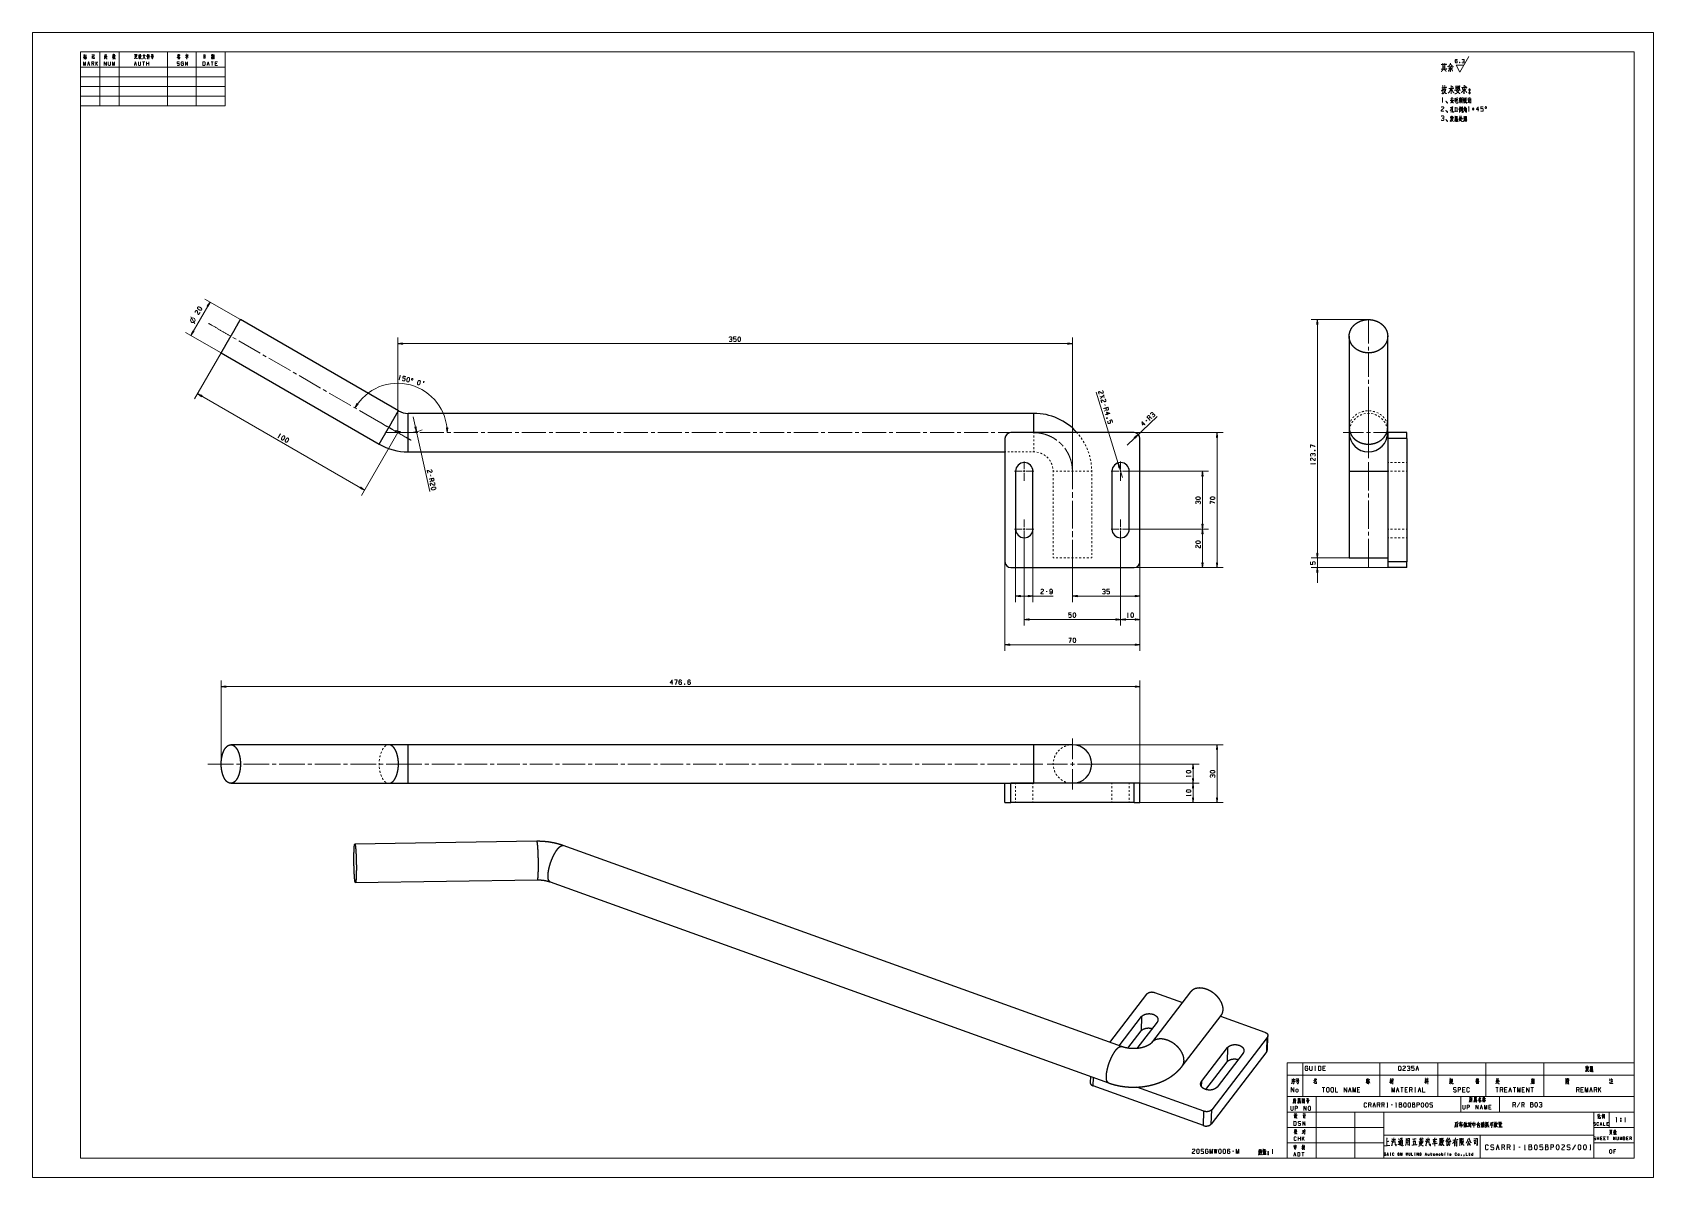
# Model space of a CAD drawing. Header units: millimetres. Extents: x 0 to 841, y 0 to 594.
import ezdxf

# ---------------------------------------------------------------- set-up
doc = ezdxf.new("R2010")
doc.units = ezdxf.units.MM
doc.layers.add('101', color=7, linetype='Continuous', true_color=0xffffff)

msp = doc.modelspace()

# ---------------------------------------------------------------- linework, layer by layer
at = {"layer": '101', "color": 133, "linetype": 'Continuous', "lineweight": 18}
for p, q in [((841, 594), (0, 594)), ((0, 594), (0, 0)), ((841, 0), (841, 594)), ((25, 584), (100, 584)), ((25, 584), (100, 584)), ((25, 584), (25, 556)), ((25, 584), (25, 10)), ((25, 584), (100, 584)), ((831, 584), (25, 584)), ((35, 584), (35, 556)), ((45, 584), (45, 556)), ((70, 584), (70, 556)), ((85, 584), (85, 556)), ((100, 584), (100, 556)), ((831, 10), (831, 584)), ((25, 576), (100, 576)), ((25, 571), (100, 571)), ((25, 566), (100, 566)), ((25, 561), (100, 561)), ((25, 556), (100, 556)), ((651, 42), (831, 42)), ((651, 42), (651, 10)), ((651, 34), (831, 34)), ((666, 42), (666, 10)), ((686, 34), (686, 10)), ((701, 34), (701, 10)), ((741, 42), (741, 34)), ((761, 42), (761, 34)), ((810, 34), (810, 10)), ((818, 34), (818, 26)), ((651, 26), (701, 26)), ((810, 26), (831, 26)), ((651, 18), (701, 18)), ((701, 22), (810, 22)), ((751, 22), (751, 10)), ((810, 18), (831, 18)), ((25, 10), (831, 10)), ((651, 10), (831, 10)), ((0, 0), (841, 0))]:
    msp.add_line(p, q, dxfattribs=at)
at = {"layer": '101', "color": 72, "linetype": 'Continuous', "lineweight": 18}
for p, q in [((26.57, 581.85), (27.19, 581.97)), ((26.93, 581.62), (27.15, 581.35)), ((27.22, 581.66), (28.18, 581.81)), ((27.36, 582.28), (27.94, 582.41)), ((41.57, 581.89), (42.36, 582.05)), ((42.47, 581.83), (43.02, 581.95)), ((53.4, 581.76), (53.93, 581.85)), ((55.14, 580.54), (55.6, 581.1)), ((75.48, 582.24), (75.9, 582.3)), ((75.58, 582.22), (75.68, 581.91)), ((76.06, 581.31), (75.59, 581.23)), ((76.05, 582.18), (76.58, 582.28)), ((76.21, 582.16), (76.34, 581.83)), ((92.79, 582.1), (93.66, 582.22)), ((93.07, 581.74), (93.34, 581.81)), ((93.09, 581.39), (93.32, 581.45)), ((93.83, 581.72), (94.08, 581.79)), ((28.89, 577.84), (29.45, 577.84)), ((31.85, 576.85), (31.57, 577.84)), ((33.82, 578.81), (32.86, 577.45)), ((32.86, 576.85), (32.86, 578.81)), ((33.82, 576.85), (33.27, 578.03)), ((53.17, 577.84), (53.72, 577.84)), ((58.25, 578.81), (57.13, 578.81)), ((57.69, 578.81), (57.69, 576.85)), ((59.25, 576.85), (59.25, 578.81)), ((60.37, 577.84), (59.25, 577.84)), ((60.37, 576.85), (60.37, 578.81)), ((90.88, 577.84), (91.43, 577.84)), ((93.83, 578.81), (92.72, 578.81)), ((93.28, 578.81), (93.28, 576.85)), ((95.68, 577.84), (94.84, 577.84)), ((731.09, 565.31), (731.99, 565.31)), ((731.99, 564.52), (733.13, 564.52)), ((731.3, 557.87), (731.73, 557.87)), ((740.37, 559.27), (741.04, 559.29)), ((740.73, 558.64), (741.04, 557.87)), ((741.33, 559.97), (741.47, 559.82)), ((741.38, 559.87), (741.38, 557.99)), ((741.66, 560.32), (741.8, 560.17)), ((741.7, 555.43), (741.95, 555.36)), ((743.69, 555.21), (743.36, 554.73)), ((744.55, 559.02), (744.87, 559.02)), ((744.7, 560.09), (744.91, 559.69)), ((736.16, 549.27), (736.83, 549.27)), ((738.1, 550.39), (739.19, 550.39)), ((738.11, 549.49), (739.19, 549.49)), ((738.18, 550.12), (738.38, 549.69)), ((738.66, 550.29), (738.66, 548.54)), ((739.02, 550.12), (738.84, 549.69)), ((739.19, 550.52), (739.19, 549.29)), ((740.37, 554.71), (740.37, 552.53)), ((740.44, 549.89), (740.87, 549.89)), ((740.57, 552.81), (741.22, 553.23)), ((740.94, 554.33), (740.94, 553.06)), ((741.06, 554.76), (741.24, 554.26)), ((742.72, 550.17), (742.72, 548.34)), ((742.77, 553.48), (743.89, 553.48)), ((742.81, 554.03), (743.9, 554.03)), ((742.91, 555.01), (743.6, 555.01)), ((743.16, 549.69), (743.94, 549.69)), ((744.96, 553.11), (745.39, 553.11)), ((747.94, 554.31), (746.94, 554.31)), ((747.11, 554.78), (747.79, 553.83)), ((747.77, 554.78), (747.11, 553.83)), ((747.43, 553.58), (747.43, 555.01)), ((84.29, 442.89), (82.12, 446.45)), ((190.03, 413.94), (190.44, 413.83)), ((553.66, 405.39), (556.33, 404.81)), ((554.06, 404.11), (555.93, 406.09)), ((556.07, 397.58), (557.12, 398.25)), ((556.45, 400.43), (556.25, 401.07)), ((557.61, 394.09), (557.25, 393.81)), ((578.05, 392.81), (577.56, 392.34)), ((580.77, 393.75), (579.69, 394.38)), ((127.31, 383.88), (127.68, 383.67)), ((665.03, 377.04), (665.45, 377.2)), ((665.48, 370.08), (665.48, 370.51)), ((206.69, 363.78), (206.55, 364.44)), ((206.09, 360.97), (207.18, 361.56)), ((526.49, 303.95), (525.82, 303.95)), ((568.05, 290.56), (568.47, 290.56)), ((338.28, 256.19), (338.44, 255.76)), ((600.98, 208.03), (600.98, 208.45)), ((600.98, 198.03), (600.98, 198.45)), ((651, 59.46), (659, 59.46)), ((651, 59.46), (651, 53.11)), ((659, 59.46), (659, 53.11)), ((659, 59.46), (699, 59.46)), ((699, 59.46), (699, 53.11)), ((699, 59.46), (729, 59.46)), ((729, 59.46), (729, 53.11)), ((729, 59.46), (754, 59.46)), ((754, 59.46), (754, 53.11)), ((754, 59.46), (784, 59.46)), ((784, 59.46), (784, 53.11)), ((784, 59.46), (831, 59.46)), ((831, 59.46), (831, 53.11)), ((651, 53.11), (651, 42)), ((651, 53.11), (659, 53.11)), ((655.84, 51.23), (656.76, 51.23)), ((655.84, 50.53), (656.76, 50.53)), ((656.78, 51.45), (656.78, 50.3)), ((659, 53.11), (659, 42)), ((659, 53.11), (699, 53.11)), ((665.23, 50.65), (665.55, 50.17)), ((665.35, 57.85), (665.68, 57.85)), ((665.35, 55.48), (665.68, 55.48)), ((665.52, 57.85), (665.52, 55.48)), ((670.41, 56.68), (669.41, 56.68)), ((692.35, 51.08), (692.35, 48.55)), ((692.78, 50.68), (693.56, 50.68)), ((693.63, 50.98), (693.45, 50.35)), ((699, 53.11), (729, 53.11)), ((699, 53.11), (699, 42)), ((704.6, 50.62), (704.21, 49.08)), ((718.09, 56.68), (718.76, 56.68)), ((722.49, 51.18), (722.62, 50.6)), ((723.15, 51.18), (722.94, 50.53)), ((723.33, 51.2), (723.61, 50.62)), ((729, 53.11), (729, 42)), ((729, 53.11), (754, 53.11)), ((735.15, 50.65), (735.82, 50.65)), ((736.1, 51.03), (736.7, 51.03)), ((736.7, 51.25), (736.7, 49.55)), ((749.02, 50.6), (748.74, 49.45)), ((754, 53.11), (784, 53.11)), ((754, 53.11), (754, 42)), ((759.6, 50.68), (760.03, 50.68)), ((777.81, 50.95), (777.81, 49.13)), ((778.25, 50.48), (779.03, 50.48)), ((784, 53.11), (831, 53.11)), ((784, 53.11), (784, 42)), ((795.52, 51.1), (795.87, 51.1)), ((796.17, 50.6), (796.17, 48.53)), ((796.84, 51.45), (797.02, 51.3)), ((806.33, 56.4), (807, 56.4)), ((808.27, 57.53), (809.36, 57.53)), ((808.29, 56.62), (809.36, 56.62)), ((808.36, 57.25), (808.55, 56.83)), ((808.83, 57.43), (808.83, 55.68)), ((809.19, 57.25), (809.01, 56.83)), ((809.36, 57.65), (809.36, 56.43)), ((818.12, 50.6), (818.42, 50.13)), ((818.21, 51.3), (818.51, 50.75)), ((831, 53.11), (831, 42)), ((656.05, 50.08), (655.84, 49.38)), ((655.89, 49.65), (656.78, 49.65)), ((670.45, 46.74), (669.11, 46.74)), ((669.78, 46.74), (669.78, 44.36)), ((683.1, 45.56), (683.77, 45.56)), ((688.33, 45.56), (687.32, 45.56)), ((691.88, 50.4), (692.64, 50.4)), ((692.21, 50.35), (691.95, 49.13)), ((692.39, 50.17), (692.6, 49.7)), ((692.87, 50.13), (692.55, 49)), ((692.8, 50.17), (692.94, 49.95)), ((693.38, 50.08), (693.79, 48.98)), ((704.74, 50.35), (705.04, 49.9)), ((707.86, 45.56), (708.53, 45.56)), ((711.14, 46.74), (709.8, 46.74)), ((710.47, 46.74), (710.47, 44.36)), ((713.08, 45.56), (712.08, 45.56)), ((715.7, 44.36), (715.36, 45.56)), ((717.12, 46.74), (717.46, 46.74)), ((717.12, 44.36), (717.46, 44.36)), ((717.3, 46.74), (717.3, 44.36)), ((719.24, 45.56), (719.91, 45.56)), ((722.72, 50.25), (722.32, 49.17)), ((722.37, 50.25), (723.18, 50.25)), ((722.87, 50.25), (723.18, 49.77)), ((723.31, 50.38), (723.52, 49.92)), ((735.06, 49.95), (735.87, 49.95)), ((742.85, 45.56), (741.84, 45.56)), ((760.45, 46.74), (759.11, 46.74)), ((759.78, 46.74), (759.78, 44.36)), ((762.73, 44.36), (762.39, 45.56)), ((764.67, 45.56), (763.66, 45.56)), ((766.27, 45.56), (766.94, 45.56)), ((769.56, 46.74), (768.21, 46.74)), ((768.88, 46.74), (768.88, 44.36)), ((773.77, 45.56), (772.76, 45.56)), ((778.66, 46.74), (777.32, 46.74)), ((777.99, 46.74), (777.99, 44.36)), ((802.37, 44.36), (802.04, 45.56)), ((804.31, 45.56), (803.31, 45.56)), ((808.19, 45.56), (808.87, 45.56)), ((811.48, 44.36), (811.14, 45.56)), ((812.41, 44.36), (812.41, 46.74)), ((813.58, 46.74), (812.41, 45.09)), ((813.58, 44.36), (812.91, 45.79)), ((651, 42), (659, 42)), ((656.97, 38.94), (657.52, 39.09)), ((657.27, 40.33), (657.26, 39.02)), ((659, 42), (699, 42)), ((694.47, 36.45), (694.13, 37.65)), ((695.74, 37.65), (696.41, 37.65)), ((699.02, 36.45), (698.68, 37.65)), ((699, 42), (729, 42)), ((701.3, 36.45), (700.96, 37.65)), ((702.69, 36.45), (703.11, 36.45)), ((705.51, 37.65), (704.84, 37.65)), ((707.24, 36.45), (707.67, 36.45)), ((729, 42), (754, 42)), ((748.4, 39.55), (748.95, 39.71)), ((748.7, 40.95), (748.68, 39.64)), ((751.37, 36.54), (751.96, 36.54)), ((752.19, 40.66), (752.91, 40.86)), ((754, 42), (784, 42)), ((756.48, 36.54), (755.59, 36.54)), ((769.37, 36.6), (769.04, 37.8)), ((771.65, 38.97), (770.3, 36.6)), ((773.92, 36.6), (773.59, 37.8)), ((784, 42), (831, 42)), ((738.4, 27.27), (739.36, 27.27)), ((738.4, 26.34), (739.38, 26.34)), ((739.36, 27.47), (739.36, 26.09)), ((741.97, 26.82), (741.88, 26.99)), ((742.71, 27.84), (742.71, 25.99)), ((743.96, 26.77), (743.88, 26.57)), ((744.79, 28.42), (745.46, 28.42)), ((751.85, 28.79), (752.06, 28.39)), ((753.69, 26.32), (754, 26.04)), ((754.75, 28.32), (754.75, 26.09)), ((758.54, 27.62), (758.91, 27.62)), ((758.61, 28.89), (758.79, 28.39)), ((760.97, 26.92), (761.82, 26.92)), ((760.97, 26.62), (761.8, 26.62)), ((761.59, 28.74), (761.59, 28.29)), ((812.26, 31.78), (812.58, 31.9)), ((813.52, 27.84), (813.96, 27.84)), ((817.35, 27.84), (816.69, 27.84)), ((821.51, 28.84), (821.94, 28.84)), ((823.82, 29.56), (824.16, 29.56)), ((823.82, 29.56), (823.82, 29.09)), ((826.06, 28.84), (826.49, 28.84)), ((655.1, 24.43), (654.54, 24.28)), ((654.9, 24.18), (655.11, 23.91)), ((656.65, 19.22), (656.65, 21.19)), ((657.76, 20.22), (656.65, 20.22)), ((657.76, 19.22), (657.76, 21.19)), ((659.73, 21.19), (658.77, 19.82)), ((658.77, 19.22), (658.77, 21.19)), ((659.73, 19.22), (659.18, 20.4)), ((706.12, 18.97), (707.02, 19.22)), ((709.73, 18.7), (710.51, 18.87)), ((709.73, 18.08), (710.56, 18.28)), ((712.95, 18.18), (714.07, 18.46)), ((714.02, 19.28), (712.97, 19.01)), ((716.73, 19.91), (716.46, 16.9)), ((719.77, 19.08), (721.14, 19.32)), ((723.8, 18.97), (724.7, 19.22)), ((730.5, 19.28), (730.11, 19.22)), ((730.48, 18.53), (730.11, 18.42)), ((738.65, 18.18), (737.79, 18.08)), ((737.79, 17.42), (738.65, 17.53)), ((739.33, 19.73), (739.14, 19.63)), ((741.92, 19.53), (741.4, 19.46)), ((800.48, 17.05), (799, 14.43)), ((811.72, 19.53), (811.72, 21.1)), ((812.61, 20.32), (811.72, 20.32)), ((812.61, 19.53), (812.61, 21.1)), ((814.08, 20.32), (813.41, 20.32)), ((815.78, 20.32), (815.11, 20.32)), ((817.7, 21.1), (816.81, 21.1)), ((817.25, 21.1), (817.25, 19.53)), ((820.26, 23.91), (821.05, 24.07)), ((821.16, 23.85), (821.7, 23.97)), ((827.66, 20.32), (826.99, 20.32)), ((829.58, 19.53), (829.36, 20.32)), ((623.2, 13.63), (622.53, 13.63)), ((636.03, 12.85), (636.95, 12.85)), ((636.38, 13.73), (636.06, 13.23)), ((636.19, 14.43), (636.35, 14.08)), ((636.61, 13.7), (636.89, 13.38)), ((636.93, 14.48), (636.7, 14.08)), ((643.14, 12.43), (643.56, 12.43)), ((654.58, 12.07), (655.14, 12.07)), ((654.8, 15.56), (655.33, 15.64)), ((659.66, 13.05), (658.54, 13.05)), ((659.17, 16.24), (658.6, 16.12)), ((658.97, 15.95), (659.16, 15.71)), ((659.1, 13.05), (659.1, 11.08)), ((702.89, 12.12), (703.26, 12.12)), ((704.39, 12.76), (704.58, 12.76)), ((704.39, 11.45), (704.58, 11.45)), ((704.49, 12.76), (704.49, 11.45)), ((717.12, 12.76), (717.31, 12.76)), ((717.12, 11.45), (717.31, 11.45)), ((717.22, 12.76), (717.22, 11.45)), ((722.69, 12.12), (723.06, 12.12)), ((725.33, 12.32), (726.07, 12.32)), ((728.16, 11.45), (728.16, 12.32)), ((730.99, 11.8), (730.99, 12.76)), ((732.78, 12.32), (732.78, 11.45)), ((734.19, 12.78), (734.19, 11.45)), ((745.13, 12.32), (745.87, 12.32)), ((759.77, 15.75), (760.51, 15.75)), ((763.71, 14.43), (763.34, 15.75)), ((766.54, 14.43), (766.16, 15.75)), ((768.39, 14.43), (768.86, 14.43)), ((771.82, 15.75), (771.08, 15.75)), ((774.05, 14.43), (774.51, 14.43)), ((807.99, 14.43), (808.46, 14.43)), ((821, 13.74), (820.31, 13.74))]:
    msp.add_line(p, q, dxfattribs=at)
at = {"layer": '101', "color": 43, "linetype": 'Continuous', "lineweight": 18}
for p, q in [((740.57, 573.44), (745.18, 581.44)), ((740.57, 573.44), (738.55, 576.94)), ((738.55, 576.94), (742.59, 576.94)), ((740.39, 578.53), (740.51, 578.19))]:
    msp.add_line(p, q, dxfattribs=at)
at = {"layer": '101', "color": 22, "linetype": 'Continuous', "lineweight": 18}
for p, q in [((107.92, 445.06), (89.47, 455.72)), ((92.22, 454.13), (82.22, 436.81)), ((92.22, 454.13), (90.66, 452.1)), ((90.66, 452.1), (90.68, 452.13)), ((90.66, 452.1), (90.68, 452.13)), ((90.66, 452.1), (91.24, 451.77)), ((90.71, 452.07), (90.91, 452.43)), ((90.75, 452.05), (91.15, 452.74)), ((90.79, 452.02), (91.39, 453.05)), ((90.84, 452), (91.62, 453.36)), ((90.88, 451.97), (91.86, 453.67)), ((90.93, 451.95), (92.1, 453.98)), ((90.97, 451.92), (92.14, 453.95)), ((91.01, 451.9), (91.99, 453.59)), ((91.06, 451.87), (91.84, 453.23)), ((91.1, 451.84), (91.7, 452.87)), ((91.15, 451.82), (91.55, 452.51)), ((91.19, 451.79), (91.4, 452.16)), ((91.23, 451.77), (91.25, 451.8)), ((91.23, 451.77), (91.25, 451.8)), ((91.24, 451.77), (92.22, 454.13)), ((97.92, 427.74), (79.47, 438.4)), ((83.2, 439.18), (82.22, 436.81)), ((82.22, 436.81), (83.78, 438.85)), ((83.47, 439.02), (82.29, 436.99)), ((83.51, 439), (82.34, 436.97)), ((83.42, 439.05), (82.44, 437.35)), ((83.55, 438.97), (82.57, 437.28)), ((83.38, 439.08), (82.59, 437.71)), ((83.33, 439.1), (82.74, 438.07)), ((83.6, 438.95), (82.81, 437.58)), ((83.29, 439.13), (82.89, 438.43)), ((83.25, 439.15), (83.04, 438.79)), ((83.64, 438.92), (83.05, 437.89)), ((83.2, 439.18), (83.19, 439.15)), ((83.2, 439.18), (83.19, 439.15)), ((83.78, 438.85), (83.2, 439.18)), ((83.69, 438.9), (83.28, 438.2)), ((83.73, 438.87), (83.52, 438.51)), ((83.77, 438.85), (83.76, 438.82)), ((83.77, 438.85), (83.76, 438.82)), ((693.08, 445.06), (663.4, 445.06)), ((666.57, 445.06), (666.24, 442.52)), ((666.24, 442.52), (666.24, 442.56)), ((666.24, 442.52), (666.24, 442.56)), ((666.24, 442.52), (666.91, 442.52)), ((666.29, 442.52), (666.29, 442.94)), ((666.34, 442.52), (666.34, 443.33)), ((666.39, 442.52), (666.39, 443.71)), ((666.44, 442.52), (666.44, 444.1)), ((666.5, 442.52), (666.5, 444.49)), ((666.55, 442.52), (666.55, 444.87)), ((666.91, 442.52), (666.57, 445.06)), ((666.57, 445.06), (666.57, 321.4)), ((666.6, 442.52), (666.6, 444.87)), ((666.65, 442.52), (666.65, 444.49)), ((666.7, 442.52), (666.7, 444.1)), ((666.75, 442.52), (666.75, 443.71)), ((666.8, 442.52), (666.8, 443.33)), ((666.85, 442.52), (666.85, 442.94)), ((666.9, 442.52), (666.9, 442.56)), ((666.9, 442.52), (666.9, 442.56)), ((189.53, 386.4), (189.53, 435.74)), ((192.07, 432.9), (189.53, 432.56)), ((189.53, 432.56), (192.07, 432.23)), ((189.53, 432.56), (539.53, 432.56)), ((192.07, 432.59), (189.72, 432.59)), ((192.07, 432.54), (189.72, 432.54)), ((192.07, 432.64), (190.11, 432.64)), ((192.07, 432.49), (190.11, 432.49)), ((192.07, 432.69), (190.49, 432.69)), ((192.07, 432.44), (190.49, 432.44)), ((192.07, 432.74), (190.88, 432.74)), ((192.07, 432.39), (190.88, 432.39)), ((192.07, 432.79), (191.26, 432.79)), ((192.07, 432.34), (191.26, 432.34)), ((192.07, 432.84), (191.65, 432.84)), ((192.07, 432.28), (191.65, 432.28)), ((192.07, 432.89), (192.04, 432.89)), ((192.07, 432.89), (192.04, 432.89)), ((192.07, 432.23), (192.04, 432.23)), ((192.07, 432.23), (192.04, 432.23)), ((192.07, 432.23), (192.07, 432.9)), ((536.99, 432.9), (536.99, 432.23)), ((539.53, 432.56), (536.99, 432.9)), ((536.99, 432.89), (537.02, 432.89)), ((536.99, 432.89), (537.02, 432.89)), ((536.99, 432.84), (537.4, 432.84)), ((536.99, 432.79), (537.79, 432.79)), ((536.99, 432.74), (538.18, 432.74)), ((536.99, 432.69), (538.56, 432.69)), ((536.99, 432.64), (538.95, 432.64)), ((536.99, 432.59), (539.33, 432.59)), ((536.99, 432.23), (539.53, 432.56)), ((536.99, 432.54), (539.33, 432.54)), ((536.99, 432.49), (538.95, 432.49)), ((536.99, 432.44), (538.56, 432.44)), ((536.99, 432.39), (538.18, 432.39)), ((536.99, 432.34), (537.79, 432.34)), ((536.99, 432.28), (537.4, 432.28)), ((536.99, 432.23), (537.02, 432.23)), ((536.99, 432.23), (537.02, 432.23)), ((539.53, 371.4), (539.53, 435.74)), ((97.92, 427.74), (84.14, 403.87)), ((172.33, 356.62), (85.73, 406.62)), ((88.1, 405.64), (85.73, 406.62)), ((85.73, 406.62), (87.76, 405.06)), ((87.92, 405.33), (85.88, 406.5)), ((87.94, 405.37), (85.91, 406.55)), ((87.89, 405.29), (86.19, 406.27)), ((87.97, 405.42), (86.27, 406.4)), ((87.87, 405.24), (86.5, 406.03)), ((87.99, 405.46), (86.63, 406.25)), ((87.84, 405.2), (86.81, 405.79)), ((88.02, 405.51), (86.99, 406.1)), ((87.82, 405.15), (87.12, 405.56)), ((88.04, 405.55), (87.35, 405.95)), ((87.79, 405.11), (87.43, 405.32)), ((88.07, 405.59), (87.71, 405.8)), ((87.76, 405.07), (87.74, 405.08)), ((87.76, 405.07), (87.74, 405.08)), ((87.76, 405.06), (88.1, 405.64)), ((88.09, 405.64), (88.07, 405.65)), ((88.09, 405.64), (88.07, 405.65)), ((565.54, 363.12), (551.9, 407.41)), ((168.37, 401.56), (167.33, 399.22)), ((167.33, 399.22), (168.94, 401.21)), ((168.63, 401.4), (167.41, 399.4)), ((168.68, 401.37), (167.45, 399.37)), ((168.59, 401.43), (167.57, 399.75)), ((168.72, 401.35), (167.7, 399.67)), ((168.55, 401.45), (167.72, 400.11)), ((168.5, 401.48), (167.88, 400.46)), ((168.76, 401.32), (167.94, 399.98)), ((168.46, 401.51), (168.04, 400.82)), ((168.81, 401.29), (168.19, 400.28)), ((168.42, 401.53), (168.2, 401.18)), ((168.37, 401.56), (168.36, 401.53)), ((168.37, 401.56), (168.36, 401.53)), ((168.94, 401.21), (168.37, 401.56)), ((168.85, 401.27), (168.43, 400.58)), ((168.89, 401.24), (168.67, 400.89)), ((168.94, 401.22), (168.92, 401.19)), ((168.94, 401.22), (168.92, 401.19)), ((197.5, 394.63), (206.1, 355.86)), ((198.99, 389.43), (198.34, 389.29)), ((198.34, 389.29), (199.22, 386.88)), ((198.35, 389.29), (198.35, 389.26)), ((198.35, 389.29), (198.35, 389.26)), ((198.4, 389.3), (198.49, 388.89)), ((198.45, 389.31), (198.62, 388.52)), ((198.49, 389.32), (198.75, 388.16)), ((198.54, 389.33), (198.89, 387.79)), ((198.59, 389.34), (199.02, 387.43)), ((198.64, 389.35), (199.15, 387.06)), ((198.69, 389.36), (199.2, 387.07)), ((198.74, 389.38), (199.17, 387.46)), ((198.79, 389.39), (199.13, 387.85)), ((198.84, 389.4), (199.1, 388.24)), ((198.89, 389.41), (199.07, 388.62)), ((198.94, 389.42), (199.03, 389.01)), ((198.99, 389.43), (199, 389.4)), ((198.99, 389.43), (199, 389.4)), ((199.22, 386.88), (198.99, 389.43)), ((215.43, 388.95), (214.76, 388.94)), ((214.76, 388.94), (215.16, 386.4)), ((214.77, 388.94), (214.77, 388.9)), ((214.77, 388.94), (214.77, 388.9)), ((214.82, 388.94), (214.83, 388.52)), ((214.87, 388.94), (214.89, 388.13)), ((214.92, 388.94), (214.95, 387.75)), ((214.97, 388.94), (215.01, 387.37)), ((215.02, 388.94), (215.07, 386.98)), ((215.07, 388.94), (215.13, 386.6)), ((215.12, 388.94), (215.18, 386.6)), ((215.16, 386.4), (215.43, 388.95)), ((215.17, 388.95), (215.22, 386.98)), ((215.22, 388.95), (215.26, 387.37)), ((215.27, 388.95), (215.3, 387.76)), ((215.32, 388.95), (215.34, 388.15)), ((215.37, 388.95), (215.38, 388.53)), ((215.43, 388.95), (215.43, 388.92)), ((215.43, 388.95), (215.43, 388.92)), ((567.96, 379.99), (583.48, 394.83)), ((189.53, 386.4), (170.74, 353.87)), ((571.53, 386.4), (617.7, 386.4)), ((573.7, 385.48), (571.63, 383.96)), ((571.63, 383.96), (571.65, 383.98)), ((571.63, 383.96), (571.65, 383.98)), ((571.63, 383.96), (572.09, 383.48)), ((571.67, 383.92), (571.97, 384.21)), ((571.7, 383.89), (572.28, 384.44)), ((571.74, 383.85), (572.6, 384.67)), ((571.77, 383.81), (572.91, 384.9)), ((571.81, 383.78), (573.22, 385.13)), ((571.84, 383.74), (573.54, 385.36)), ((571.88, 383.7), (573.57, 385.33)), ((571.91, 383.67), (573.33, 385.02)), ((571.95, 383.63), (573.09, 384.72)), ((571.98, 383.59), (572.84, 384.42)), ((572.02, 383.56), (572.6, 384.11)), ((572.05, 383.52), (572.35, 383.81)), ((572.09, 383.48), (573.7, 385.48)), ((572.09, 383.48), (572.11, 383.51)), ((572.09, 383.48), (572.11, 383.51)), ((614.53, 386.4), (614.19, 383.86)), ((614.19, 383.86), (614.86, 383.86)), ((614.2, 383.86), (614.2, 383.9)), ((614.2, 383.86), (614.2, 383.9)), ((614.25, 383.86), (614.25, 384.28)), ((614.3, 383.86), (614.3, 384.67)), ((614.35, 383.86), (614.35, 385.05)), ((614.4, 383.86), (614.4, 385.44)), ((614.45, 383.86), (614.45, 385.83)), ((614.5, 383.86), (614.5, 386.21)), ((614.86, 383.86), (614.53, 386.4)), ((614.53, 386.4), (614.53, 316.4)), ((614.55, 383.86), (614.55, 386.21)), ((614.6, 383.86), (614.6, 385.83)), ((614.65, 383.86), (614.65, 385.44)), ((614.7, 383.86), (614.7, 385.05)), ((614.76, 383.86), (614.76, 384.67)), ((614.81, 383.86), (614.81, 384.28)), ((614.86, 383.86), (614.86, 383.9)), ((614.86, 383.86), (614.86, 383.9)), ((564.27, 368.38), (563.2, 370.7)), ((563.2, 370.7), (563.63, 368.18)), ((563.93, 368.27), (563.23, 370.51)), ((563.97, 368.28), (563.28, 370.53)), ((563.88, 368.25), (563.3, 370.13)), ((564.02, 368.3), (563.45, 370.17)), ((563.83, 368.24), (563.36, 369.75)), ((563.78, 368.23), (563.43, 369.36)), ((563.73, 368.21), (563.49, 368.98)), ((563.68, 368.2), (563.56, 368.59)), ((564.07, 368.31), (563.61, 369.82)), ((563.63, 368.18), (564.27, 368.38)), ((563.63, 368.18), (563.63, 368.21)), ((563.63, 368.18), (563.63, 368.21)), ((564.12, 368.33), (563.77, 369.47)), ((564.17, 368.34), (563.93, 369.11)), ((564.22, 368.36), (564.09, 368.76)), ((564.27, 368.37), (564.26, 368.41)), ((564.27, 368.37), (564.26, 368.41)), ((569.53, 366.4), (610.15, 366.4)), ((606.98, 366.4), (606.64, 363.86)), ((606.64, 363.86), (607.31, 363.86)), ((606.65, 363.86), (606.65, 363.9)), ((606.65, 363.86), (606.65, 363.9)), ((606.7, 363.86), (606.7, 364.28)), ((606.75, 363.86), (606.75, 364.67)), ((606.8, 363.86), (606.8, 365.05)), ((606.85, 363.86), (606.85, 365.44)), ((606.9, 363.86), (606.9, 365.83)), ((606.95, 363.86), (606.95, 366.21)), ((607.31, 363.86), (606.98, 366.4)), ((606.98, 336.4), (606.98, 366.4)), ((607, 363.86), (607, 366.21)), ((607.06, 363.86), (607.06, 365.83)), ((607.11, 363.86), (607.11, 365.44)), ((607.16, 363.86), (607.16, 365.05)), ((607.21, 363.86), (607.21, 364.67)), ((607.26, 363.86), (607.26, 364.28)), ((607.31, 363.86), (607.31, 363.9)), ((607.31, 363.86), (607.31, 363.9)), ((170.3, 358.18), (169.97, 357.6)), ((169.97, 357.61), (170, 357.59)), ((169.97, 357.61), (170, 357.59)), ((169.97, 357.6), (172.33, 356.62)), ((169.99, 357.65), (170.35, 357.44)), ((170.02, 357.69), (170.71, 357.29)), ((170.04, 357.74), (171.07, 357.14)), ((170.07, 357.78), (171.43, 356.99)), ((170.09, 357.83), (171.79, 356.85)), ((170.12, 357.87), (172.15, 356.7)), ((170.15, 357.91), (172.18, 356.74)), ((170.17, 357.96), (171.87, 356.98)), ((170.2, 358), (171.56, 357.21)), ((170.22, 358.05), (171.25, 357.45)), ((170.25, 358.09), (170.94, 357.69)), ((170.27, 358.13), (170.63, 357.93)), ((172.33, 356.62), (170.3, 358.18)), ((170.3, 358.18), (170.33, 358.16)), ((170.3, 358.18), (170.33, 358.16)), ((510.03, 336.4), (510.03, 298.48)), ((519.03, 336.4), (519.03, 298.48)), ((569.53, 336.4), (610.15, 336.4)), ((569.53, 336.4), (610.15, 336.4)), ((606.64, 338.94), (606.98, 336.4)), ((607.31, 338.94), (606.64, 338.94)), ((606.98, 336.4), (606.64, 333.86)), ((606.65, 338.94), (606.65, 338.91)), ((606.65, 338.94), (606.65, 338.91)), ((606.7, 338.94), (606.7, 338.53)), ((606.75, 338.94), (606.75, 338.14)), ((606.8, 338.94), (606.8, 337.75)), ((606.85, 338.94), (606.85, 337.37)), ((606.9, 338.94), (606.9, 336.98)), ((606.95, 338.94), (606.95, 336.6)), ((606.98, 336.4), (607.31, 338.94)), ((607.31, 333.86), (606.98, 336.4)), ((606.98, 336.4), (606.98, 316.4)), ((607, 338.94), (607, 336.6)), ((607.06, 338.94), (607.06, 336.98)), ((607.11, 338.94), (607.11, 337.37)), ((607.16, 338.94), (607.16, 337.75)), ((607.21, 338.94), (607.21, 338.14)), ((607.26, 338.94), (607.26, 338.53)), ((607.31, 338.94), (607.31, 338.91)), ((607.31, 338.94), (607.31, 338.91)), ((514.53, 331.4), (514.53, 286.29)), ((564.53, 331.4), (564.53, 286.29)), ((564.53, 331.4), (564.53, 286.29)), ((606.64, 333.86), (607.31, 333.86)), ((606.65, 333.86), (606.65, 333.9)), ((606.65, 333.86), (606.65, 333.9)), ((606.7, 333.86), (606.7, 334.28)), ((606.75, 333.86), (606.75, 334.67)), ((606.8, 333.86), (606.8, 335.05)), ((606.85, 333.86), (606.85, 335.44)), ((606.9, 333.86), (606.9, 335.83)), ((606.95, 333.86), (606.95, 336.21)), ((607, 333.86), (607, 336.21)), ((607.06, 333.86), (607.06, 335.83)), ((607.11, 333.86), (607.11, 335.44)), ((607.16, 333.86), (607.16, 335.05)), ((607.21, 333.86), (607.21, 334.67)), ((607.26, 333.86), (607.26, 334.28)), ((607.31, 333.86), (607.31, 333.9)), ((607.31, 333.86), (607.31, 333.9)), ((666.57, 308.47), (666.57, 329.34)), ((683.08, 321.4), (663.4, 321.4)), ((683.08, 321.4), (663.4, 321.4)), ((666.24, 323.94), (666.24, 323.91)), ((666.91, 323.94), (666.24, 323.94)), ((666.24, 323.94), (666.24, 323.91)), ((666.24, 323.94), (666.57, 321.4)), ((666.91, 323.94), (666.24, 323.94)), ((666.24, 323.94), (666.57, 321.4)), ((666.24, 323.94), (666.24, 323.91)), ((666.24, 323.94), (666.24, 323.91)), ((666.29, 323.94), (666.29, 323.53)), ((666.29, 323.94), (666.29, 323.53)), ((666.34, 323.94), (666.34, 323.14)), ((666.34, 323.94), (666.34, 323.14)), ((666.39, 323.94), (666.39, 322.75)), ((666.39, 323.94), (666.39, 322.75)), ((666.44, 323.94), (666.44, 322.37)), ((666.44, 323.94), (666.44, 322.37)), ((666.5, 323.94), (666.5, 321.98)), ((666.5, 323.94), (666.5, 321.98)), ((666.55, 323.94), (666.55, 321.6)), ((666.55, 323.94), (666.55, 321.6)), ((666.57, 321.4), (666.91, 323.94)), ((666.57, 321.4), (666.91, 323.94)), ((666.6, 323.94), (666.6, 321.6)), ((666.6, 323.94), (666.6, 321.6)), ((666.65, 323.94), (666.65, 321.98)), ((666.65, 323.94), (666.65, 321.98)), ((666.7, 323.94), (666.7, 322.37)), ((666.7, 323.94), (666.7, 322.37)), ((666.75, 323.94), (666.75, 322.75)), ((666.75, 323.94), (666.75, 322.75)), ((666.8, 323.94), (666.8, 323.14)), ((666.8, 323.94), (666.8, 323.14)), ((666.85, 323.94), (666.85, 323.53)), ((666.85, 323.94), (666.85, 323.53)), ((666.9, 323.94), (666.9, 323.91)), ((666.9, 323.94), (666.9, 323.91)), ((666.9, 323.94), (666.9, 323.91)), ((666.9, 323.94), (666.9, 323.91)), ((504.53, 319.4), (504.53, 273.23)), ((539.53, 316.4), (539.53, 298.48)), ((571.53, 316.4), (610.15, 316.4)), ((571.53, 316.4), (617.7, 316.4)), ((574.53, 319.4), (574.53, 298.48)), ((574.53, 319.4), (574.53, 286.29)), ((574.53, 319.4), (574.53, 273.23)), ((607.31, 318.94), (606.64, 318.94)), ((606.64, 318.94), (606.98, 316.4)), ((606.65, 318.94), (606.65, 318.91)), ((606.65, 318.94), (606.65, 318.91)), ((606.7, 318.94), (606.7, 318.53)), ((606.75, 318.94), (606.75, 318.14)), ((606.8, 318.94), (606.8, 317.75)), ((606.85, 318.94), (606.85, 317.37)), ((606.9, 318.94), (606.9, 316.98)), ((606.95, 318.94), (606.95, 316.6)), ((606.98, 316.4), (607.31, 318.94)), ((607, 318.94), (607, 316.6)), ((607.06, 318.94), (607.06, 316.98)), ((607.11, 318.94), (607.11, 317.37)), ((607.16, 318.94), (607.16, 317.75)), ((607.21, 318.94), (607.21, 318.14)), ((607.26, 318.94), (607.26, 318.53)), ((607.31, 318.94), (607.31, 318.91)), ((607.31, 318.94), (607.31, 318.91)), ((614.86, 318.94), (614.19, 318.94)), ((614.19, 318.94), (614.53, 316.4)), ((614.2, 318.94), (614.2, 318.91)), ((614.2, 318.94), (614.2, 318.91)), ((614.25, 318.94), (614.25, 318.53)), ((614.3, 318.94), (614.3, 318.14)), ((614.35, 318.94), (614.35, 317.75)), ((614.4, 318.94), (614.4, 317.37)), ((614.45, 318.94), (614.45, 316.98)), ((614.5, 318.94), (614.5, 316.6)), ((614.53, 316.4), (614.86, 318.94)), ((614.55, 318.94), (614.55, 316.6)), ((614.6, 318.94), (614.6, 316.98)), ((614.65, 318.94), (614.65, 317.37)), ((614.7, 318.94), (614.7, 317.75)), ((614.76, 318.94), (614.76, 318.14)), ((614.81, 318.94), (614.81, 318.53)), ((614.86, 318.94), (614.86, 318.91)), ((614.86, 318.94), (614.86, 318.91)), ((703.08, 316.4), (663.4, 316.4)), ((666.57, 316.4), (666.24, 313.86)), ((666.24, 313.86), (666.24, 313.9)), ((666.24, 313.86), (666.24, 313.9)), ((666.24, 313.86), (666.91, 313.86)), ((666.29, 313.86), (666.29, 314.28)), ((666.34, 313.86), (666.34, 314.67)), ((666.39, 313.86), (666.39, 315.05)), ((666.44, 313.86), (666.44, 315.44)), ((666.5, 313.86), (666.5, 315.83)), ((666.55, 313.86), (666.55, 316.21)), ((666.91, 313.86), (666.57, 316.4)), ((666.6, 313.86), (666.6, 316.21)), ((666.65, 313.86), (666.65, 315.83)), ((666.7, 313.86), (666.7, 315.44)), ((666.75, 313.86), (666.75, 315.05)), ((666.8, 313.86), (666.8, 314.67)), ((666.85, 313.86), (666.85, 314.28)), ((666.9, 313.86), (666.9, 313.9)), ((666.9, 313.86), (666.9, 313.9)), ((512.57, 301.99), (510.03, 301.66)), ((510.03, 301.66), (512.57, 301.32)), ((510.03, 301.66), (529.55, 301.66)), ((512.57, 301.68), (510.22, 301.68)), ((512.57, 301.63), (510.22, 301.63)), ((512.57, 301.74), (510.61, 301.74)), ((512.57, 301.58), (510.61, 301.58)), ((512.57, 301.79), (510.99, 301.79)), ((512.57, 301.53), (510.99, 301.53)), ((512.57, 301.84), (511.38, 301.84)), ((512.57, 301.48), (511.38, 301.48)), ((512.57, 301.89), (511.76, 301.89)), ((512.57, 301.43), (511.76, 301.43)), ((512.57, 301.94), (512.15, 301.94)), ((512.57, 301.38), (512.15, 301.38)), ((512.57, 301.99), (512.54, 301.99)), ((512.57, 301.99), (512.54, 301.99)), ((512.57, 301.33), (512.54, 301.33)), ((512.57, 301.33), (512.54, 301.33)), ((512.57, 301.32), (512.57, 301.99)), ((516.49, 301.99), (516.52, 301.99)), ((516.49, 301.99), (516.49, 301.32)), ((519.03, 301.66), (516.49, 301.99)), ((516.49, 301.99), (516.52, 301.99)), ((516.49, 301.94), (516.9, 301.94)), ((516.49, 301.89), (517.29, 301.89)), ((516.49, 301.84), (517.68, 301.84)), ((516.49, 301.79), (518.06, 301.79)), ((516.49, 301.74), (518.45, 301.74)), ((516.49, 301.68), (518.83, 301.68)), ((516.49, 301.32), (519.03, 301.66)), ((516.49, 301.63), (518.83, 301.63)), ((516.49, 301.58), (518.45, 301.58)), ((516.49, 301.53), (518.06, 301.53)), ((516.49, 301.48), (517.68, 301.48)), ((516.49, 301.43), (517.29, 301.43)), ((516.49, 301.38), (516.9, 301.38)), ((516.49, 301.33), (516.52, 301.33)), ((516.49, 301.33), (516.52, 301.33)), ((542.07, 301.99), (539.53, 301.66)), ((539.53, 301.66), (542.07, 301.32)), ((539.53, 301.66), (574.53, 301.66)), ((542.07, 301.68), (539.72, 301.68)), ((542.07, 301.63), (539.72, 301.63)), ((542.07, 301.74), (540.11, 301.74)), ((542.07, 301.58), (540.11, 301.58)), ((542.07, 301.79), (540.49, 301.79)), ((542.07, 301.53), (540.49, 301.53)), ((542.07, 301.84), (540.88, 301.84)), ((542.07, 301.48), (540.88, 301.48)), ((542.07, 301.89), (541.26, 301.89)), ((542.07, 301.43), (541.26, 301.43)), ((542.07, 301.94), (541.65, 301.94)), ((542.07, 301.38), (541.65, 301.38)), ((542.07, 301.99), (542.04, 301.99)), ((542.07, 301.99), (542.04, 301.99)), ((542.07, 301.33), (542.04, 301.33)), ((542.07, 301.33), (542.04, 301.33)), ((542.07, 301.32), (542.07, 301.99)), ((574.53, 301.66), (571.99, 301.99)), ((571.99, 301.99), (572.02, 301.99)), ((571.99, 301.99), (572.02, 301.99)), ((571.99, 301.99), (571.99, 301.32)), ((571.99, 301.94), (572.4, 301.94)), ((571.99, 301.89), (572.79, 301.89)), ((571.99, 301.84), (573.18, 301.84)), ((571.99, 301.79), (573.56, 301.79)), ((571.99, 301.74), (573.95, 301.74)), ((571.99, 301.68), (574.33, 301.68)), ((571.99, 301.32), (574.53, 301.66)), ((571.99, 301.63), (574.33, 301.63)), ((571.99, 301.58), (573.95, 301.58)), ((571.99, 301.53), (573.56, 301.53)), ((571.99, 301.48), (573.18, 301.48)), ((571.99, 301.43), (572.79, 301.43)), ((571.99, 301.38), (572.4, 301.38)), ((571.99, 301.33), (572.02, 301.33)), ((571.99, 301.33), (572.02, 301.33)), ((517.07, 289.8), (514.53, 289.47)), ((564.53, 289.47), (514.53, 289.47)), ((514.53, 289.47), (517.07, 289.14)), ((517.07, 289.5), (514.72, 289.5)), ((517.07, 289.44), (514.72, 289.44)), ((517.07, 289.55), (515.11, 289.55)), ((517.07, 289.39), (515.11, 289.39)), ((517.07, 289.6), (515.49, 289.6)), ((517.07, 289.34), (515.49, 289.34)), ((517.07, 289.65), (515.88, 289.65)), ((517.07, 289.29), (515.88, 289.29)), ((517.07, 289.7), (516.26, 289.7)), ((517.07, 289.24), (516.26, 289.24)), ((517.07, 289.75), (516.65, 289.75)), ((517.07, 289.19), (516.65, 289.19)), ((517.07, 289.8), (517.04, 289.8)), ((517.07, 289.8), (517.04, 289.8)), ((517.07, 289.14), (517.04, 289.14)), ((517.07, 289.14), (517.04, 289.14)), ((517.07, 289.14), (517.07, 289.8)), ((561.99, 289.8), (562.02, 289.8)), ((561.99, 289.8), (562.02, 289.8)), ((561.99, 289.8), (561.99, 289.14)), ((564.53, 289.47), (561.99, 289.8)), ((561.99, 289.75), (562.4, 289.75)), ((561.99, 289.7), (562.79, 289.7)), ((561.99, 289.65), (563.18, 289.65)), ((561.99, 289.6), (563.56, 289.6)), ((561.99, 289.55), (563.95, 289.55)), ((561.99, 289.5), (564.33, 289.5)), ((561.99, 289.14), (564.53, 289.47)), ((561.99, 289.44), (564.33, 289.44)), ((561.99, 289.39), (563.95, 289.39)), ((561.99, 289.34), (563.56, 289.34)), ((561.99, 289.29), (563.18, 289.29)), ((561.99, 289.24), (562.79, 289.24)), ((561.99, 289.19), (562.4, 289.19)), ((561.99, 289.14), (562.02, 289.14)), ((561.99, 289.14), (562.02, 289.14)), ((567.07, 289.8), (564.53, 289.47)), ((564.53, 289.47), (567.07, 289.14)), ((564.53, 289.47), (574.53, 289.47)), ((567.07, 289.5), (564.72, 289.5)), ((567.07, 289.44), (564.72, 289.44)), ((567.07, 289.55), (565.11, 289.55)), ((567.07, 289.39), (565.11, 289.39)), ((567.07, 289.6), (565.49, 289.6)), ((567.07, 289.34), (565.49, 289.34)), ((567.07, 289.65), (565.88, 289.65)), ((567.07, 289.29), (565.88, 289.29)), ((567.07, 289.7), (566.26, 289.7)), ((567.07, 289.24), (566.26, 289.24)), ((567.07, 289.75), (566.65, 289.75)), ((567.07, 289.19), (566.65, 289.19)), ((567.07, 289.8), (567.04, 289.8)), ((567.07, 289.8), (567.04, 289.8)), ((567.07, 289.14), (567.04, 289.14)), ((567.07, 289.14), (567.04, 289.14)), ((567.07, 289.14), (567.07, 289.8)), ((571.99, 289.8), (571.99, 289.14)), ((574.53, 289.47), (571.99, 289.8)), ((571.99, 289.8), (572.02, 289.8)), ((571.99, 289.8), (572.02, 289.8)), ((571.99, 289.75), (572.4, 289.75)), ((571.99, 289.7), (572.79, 289.7)), ((571.99, 289.65), (573.18, 289.65)), ((571.99, 289.6), (573.56, 289.6)), ((571.99, 289.55), (573.95, 289.55)), ((571.99, 289.5), (574.33, 289.5)), ((571.99, 289.14), (574.53, 289.47)), ((571.99, 289.44), (574.33, 289.44)), ((571.99, 289.39), (573.95, 289.39)), ((571.99, 289.34), (573.56, 289.34)), ((571.99, 289.29), (573.18, 289.29)), ((571.99, 289.24), (572.79, 289.24)), ((571.99, 289.19), (572.4, 289.19)), ((571.99, 289.14), (572.02, 289.14)), ((571.99, 289.14), (572.02, 289.14)), ((507.07, 276.74), (504.53, 276.4)), ((504.53, 276.4), (574.53, 276.4)), ((504.53, 276.4), (507.07, 276.07)), ((507.07, 276.43), (504.72, 276.43)), ((507.07, 276.38), (504.72, 276.38)), ((507.07, 276.48), (505.11, 276.48)), ((507.07, 276.33), (505.11, 276.33)), ((507.07, 276.53), (505.49, 276.53)), ((507.07, 276.28), (505.49, 276.28)), ((507.07, 276.58), (505.88, 276.58)), ((507.07, 276.23), (505.88, 276.23)), ((507.07, 276.63), (506.26, 276.63)), ((507.07, 276.18), (506.26, 276.18)), ((507.07, 276.68), (506.65, 276.68)), ((507.07, 276.12), (506.65, 276.12)), ((507.07, 276.73), (507.04, 276.73)), ((507.07, 276.73), (507.04, 276.73)), ((507.07, 276.07), (507.04, 276.07)), ((507.07, 276.07), (507.04, 276.07)), ((507.07, 276.07), (507.07, 276.74)), ((571.99, 276.74), (571.99, 276.07)), ((574.53, 276.4), (571.99, 276.74)), ((571.99, 276.73), (572.02, 276.73)), ((571.99, 276.73), (572.02, 276.73)), ((571.99, 276.68), (572.4, 276.68)), ((571.99, 276.63), (572.79, 276.63)), ((571.99, 276.58), (573.18, 276.58)), ((571.99, 276.53), (573.56, 276.53)), ((571.99, 276.48), (573.95, 276.48)), ((571.99, 276.43), (574.33, 276.43)), ((571.99, 276.07), (574.53, 276.4)), ((571.99, 276.38), (574.33, 276.38)), ((571.99, 276.33), (573.95, 276.33)), ((571.99, 276.28), (573.56, 276.28)), ((571.99, 276.23), (573.18, 276.23)), ((571.99, 276.18), (572.79, 276.18)), ((571.99, 276.12), (572.4, 276.12)), ((571.99, 276.07), (572.02, 276.07)), ((571.99, 276.07), (572.02, 276.07)), ((97.92, 214.51), (97.92, 257.82)), ((100.46, 254.98), (97.92, 254.64)), ((574.53, 254.64), (97.92, 254.64)), ((97.92, 254.64), (100.46, 254.31)), ((100.46, 254.67), (98.12, 254.67)), ((100.46, 254.62), (98.12, 254.62)), ((100.46, 254.72), (98.5, 254.72)), ((100.46, 254.57), (98.5, 254.57)), ((100.46, 254.77), (98.89, 254.77)), ((100.46, 254.52), (98.89, 254.52)), ((100.46, 254.82), (99.27, 254.82)), ((100.46, 254.47), (99.27, 254.47)), ((100.46, 254.87), (99.66, 254.87)), ((100.46, 254.41), (99.66, 254.41)), ((100.46, 254.92), (100.05, 254.92)), ((100.46, 254.36), (100.05, 254.36)), ((100.46, 254.97), (100.43, 254.97)), ((100.46, 254.97), (100.43, 254.97)), ((100.46, 254.31), (100.43, 254.31)), ((100.46, 254.31), (100.43, 254.31)), ((100.46, 254.31), (100.46, 254.98)), ((571.99, 254.98), (571.99, 254.31)), ((574.53, 254.64), (571.99, 254.98)), ((571.99, 254.97), (572.02, 254.97)), ((571.99, 254.97), (572.02, 254.97)), ((571.99, 254.92), (572.4, 254.92)), ((571.99, 254.87), (572.79, 254.87)), ((571.99, 254.82), (573.18, 254.82)), ((571.99, 254.77), (573.56, 254.77)), ((571.99, 254.72), (573.95, 254.72)), ((571.99, 254.67), (574.33, 254.67)), ((571.99, 254.31), (574.53, 254.64)), ((571.99, 254.62), (574.33, 254.62)), ((571.99, 254.57), (573.95, 254.57)), ((571.99, 254.52), (573.56, 254.52)), ((571.99, 254.47), (573.18, 254.47)), ((571.99, 254.41), (572.79, 254.41)), ((571.99, 254.36), (572.4, 254.36)), ((571.99, 254.31), (572.02, 254.31)), ((571.99, 254.31), (572.02, 254.31)), ((574.53, 204.51), (574.53, 257.82)), ((539.53, 224.51), (617.7, 224.51)), ((614.53, 224.51), (614.19, 221.97)), ((614.19, 221.97), (614.86, 221.97)), ((614.2, 221.97), (614.2, 222)), ((614.2, 221.97), (614.2, 222)), ((614.25, 221.97), (614.25, 222.38)), ((614.3, 221.97), (614.3, 222.77)), ((614.35, 221.97), (614.35, 223.16)), ((614.4, 221.97), (614.4, 223.54)), ((614.45, 221.97), (614.45, 223.93)), ((614.5, 221.97), (614.5, 224.31)), ((614.86, 221.97), (614.53, 224.51)), ((614.53, 224.51), (614.53, 194.51)), ((614.55, 221.97), (614.55, 224.31)), ((614.6, 221.97), (614.6, 223.93)), ((614.65, 221.97), (614.65, 223.54)), ((614.7, 221.97), (614.7, 223.16)), ((614.76, 221.97), (614.76, 222.77)), ((614.81, 221.97), (614.81, 222.38)), ((614.86, 221.97), (614.86, 222)), ((614.86, 221.97), (614.86, 222)), ((552.7, 214.51), (605.25, 214.51)), ((602.07, 214.51), (601.74, 211.97)), ((601.74, 211.97), (601.74, 212)), ((601.74, 211.97), (601.74, 212)), ((601.74, 211.97), (602.41, 211.97)), ((601.79, 211.97), (601.79, 212.38)), ((601.84, 211.97), (601.84, 212.77)), ((601.9, 211.97), (601.9, 213.16)), ((601.95, 211.97), (601.95, 213.54)), ((602, 211.97), (602, 213.93)), ((602.05, 211.97), (602.05, 214.31)), ((602.07, 214.51), (602.07, 204.51)), ((602.41, 211.97), (602.07, 214.51)), ((602.1, 211.97), (602.1, 214.31)), ((602.15, 211.97), (602.15, 213.93)), ((602.2, 211.97), (602.2, 213.54)), ((602.25, 211.97), (602.25, 213.16)), ((602.3, 211.97), (602.3, 212.77)), ((602.35, 211.97), (602.35, 212.38)), ((602.4, 211.97), (602.4, 212)), ((602.4, 211.97), (602.4, 212)), ((571.53, 204.51), (605.25, 204.51)), ((571.53, 204.51), (605.25, 204.51)), ((601.74, 207.05), (601.74, 207.01)), ((601.74, 207.05), (601.74, 207.01)), ((602.41, 207.05), (601.74, 207.05)), ((601.74, 207.05), (602.07, 204.51)), ((602.07, 204.51), (601.74, 201.97)), ((601.74, 201.97), (601.74, 202)), ((601.74, 201.97), (601.74, 202)), ((601.74, 201.97), (602.41, 201.97)), ((601.79, 207.05), (601.79, 206.63)), ((601.79, 201.97), (601.79, 202.38)), ((601.84, 207.05), (601.84, 206.24)), ((601.84, 201.97), (601.84, 202.77)), ((601.9, 207.05), (601.9, 205.86)), ((601.9, 201.97), (601.9, 203.16)), ((601.95, 207.05), (601.95, 205.47)), ((601.95, 201.97), (601.95, 203.54)), ((602, 207.05), (602, 205.09)), ((602, 201.97), (602, 203.93)), ((602.05, 207.05), (602.05, 204.7)), ((602.05, 201.97), (602.05, 204.31)), ((602.07, 204.51), (602.41, 207.05)), ((602.41, 201.97), (602.07, 204.51)), ((602.07, 204.51), (602.07, 194.51)), ((602.1, 207.05), (602.1, 204.7)), ((602.1, 201.97), (602.1, 204.31)), ((602.15, 207.05), (602.15, 205.09)), ((602.15, 201.97), (602.15, 203.93)), ((602.2, 207.05), (602.2, 205.47)), ((602.2, 201.97), (602.2, 203.54)), ((602.25, 207.05), (602.25, 205.86)), ((602.25, 201.97), (602.25, 203.16)), ((602.3, 207.05), (602.3, 206.24)), ((602.3, 201.97), (602.3, 202.77)), ((602.35, 207.05), (602.35, 206.63)), ((602.35, 201.97), (602.35, 202.38)), ((602.4, 207.05), (602.4, 207.01)), ((602.4, 207.05), (602.4, 207.01)), ((602.4, 201.97), (602.4, 202)), ((602.4, 201.97), (602.4, 202)), ((571.53, 194.51), (605.25, 194.51)), ((571.53, 194.51), (617.7, 194.51)), ((601.74, 197.05), (601.74, 197.01)), ((602.41, 197.05), (601.74, 197.05)), ((601.74, 197.05), (602.07, 194.51)), ((601.74, 197.05), (601.74, 197.01)), ((601.79, 197.05), (601.79, 196.63)), ((601.84, 197.05), (601.84, 196.24)), ((601.9, 197.05), (601.9, 195.86)), ((601.95, 197.05), (601.95, 195.47)), ((602, 197.05), (602, 195.09)), ((602.05, 197.05), (602.05, 194.7)), ((602.07, 194.51), (602.41, 197.05)), ((602.1, 197.05), (602.1, 194.7)), ((602.15, 197.05), (602.15, 195.09)), ((602.2, 197.05), (602.2, 195.47)), ((602.25, 197.05), (602.25, 195.86)), ((602.3, 197.05), (602.3, 196.24)), ((602.35, 197.05), (602.35, 196.63)), ((602.4, 197.05), (602.4, 197.01)), ((602.4, 197.05), (602.4, 197.01)), ((614.19, 197.05), (614.53, 194.51)), ((614.86, 197.05), (614.19, 197.05)), ((614.2, 197.05), (614.2, 197.01)), ((614.2, 197.05), (614.2, 197.01)), ((614.25, 197.05), (614.25, 196.63)), ((614.3, 197.05), (614.3, 196.24)), ((614.35, 197.05), (614.35, 195.86)), ((614.4, 197.05), (614.4, 195.47)), ((614.45, 197.05), (614.45, 195.09)), ((614.5, 197.05), (614.5, 194.7)), ((614.53, 194.51), (614.86, 197.05)), ((614.55, 197.05), (614.55, 194.7)), ((614.6, 197.05), (614.6, 195.09)), ((614.65, 197.05), (614.65, 195.47)), ((614.7, 197.05), (614.7, 195.86)), ((614.76, 197.05), (614.76, 196.24)), ((614.81, 197.05), (614.81, 196.63)), ((614.86, 197.05), (614.86, 197.01)), ((614.86, 197.05), (614.86, 197.01))]:
    msp.add_line(p, q, dxfattribs=at)
at = {"layer": '101', "color": 203, "linetype": 'Continuous', "lineweight": 25}
for p, q in [((189.89, 397.74), (107.92, 445.06)), ((683.08, 436.4), (683.08, 389.08)), ((703.08, 389.08), (703.08, 436.4)), ((97.92, 427.74), (179.89, 380.42)), ((519.53, 396.4), (194.89, 396.4)), ((504.53, 383.4), (504.53, 319.4)), ((571.53, 386.4), (507.53, 386.4)), ((574.53, 319.4), (574.53, 383.4)), ((713.08, 386.4), (703.08, 386.4)), ((703.08, 383.4), (703.08, 319.4)), ((713.08, 383.4), (703.08, 383.4)), ((713.08, 383.4), (713.08, 319.4)), ((194.89, 376.4), (504.52, 376.4)), ((510.03, 366.4), (510.03, 336.4)), ((519.03, 336.4), (519.03, 366.4)), ((560.03, 366.4), (560.03, 336.4)), ((569.03, 336.4), (569.03, 366.4)), ((683.08, 366.4), (683.08, 321.4)), ((507.53, 316.4), (571.53, 316.4)), ((713.08, 319.4), (703.08, 319.4)), ((713.08, 316.4), (703.08, 316.4)), ((184.89, 224.51), (102.92, 224.51)), ((519.53, 224.51), (194.89, 224.51)), ((102.92, 204.51), (184.89, 204.51)), ((194.89, 204.51), (519.53, 204.51)), ((504.53, 194.51), (504.53, 204.51)), ((571.53, 204.51), (507.53, 204.51)), ((507.53, 194.51), (507.53, 204.51)), ((571.53, 194.51), (571.53, 204.51)), ((574.53, 194.51), (574.53, 204.51)), ((571.53, 194.51), (507.53, 194.51)), ((261.71, 174.42), (167.26, 172.97)), ((565.02, 67.94), (275.38, 172.19)), ((167.56, 152.98), (262.01, 154.42)), ((268.6, 153.37), (558.25, 49.12)), ((558.89, 70.14), (578.15, 95.22)), ((600.84, 96.34), (580.56, 69.93)), ((582.18, 96.02), (596.61, 90.83)), ((596.42, 57.75), (616.7, 84.15)), ((563.79, 68.38), (575.4, 83.48)), ((568.24, 67.12), (575.1, 76.05)), ((583.43, 80.59), (572.95, 66.96)), ((575.4, 83.48), (575.1, 76.05)), ((616.37, 83.72), (639.28, 75.47)), ((606.49, 49.82), (620.01, 67.43)), ((640.6, 72.74), (611.76, 35.19)), ((620.01, 67.43), (619.71, 59.99)), ((640.31, 65.31), (640.6, 72.74)), ((640.63, 66.15), (640.92, 73.59)), ((608.7, 45.66), (619.71, 59.99)), ((640.31, 65.31), (611.46, 27.76)), ((628.04, 64.54), (614.52, 46.93)), ((548.81, 52.51), (548.69, 49.39)), ((550.33, 47.51), (550.51, 51.9)), ((607.44, 26.96), (550.33, 47.51)), ((607.73, 34.39), (572.93, 46.92)), ((606.49, 49.82), (606.38, 47.26)), ((607.44, 26.96), (607.73, 34.39)), ((611.46, 27.76), (611.76, 35.19))]:
    msp.add_line(p, q, dxfattribs=at)
at = {"layer": '101', "color": 151, "linetype": 'Continuous', "lineweight": 18}
for p, q in [((103.91, 435.83), (105.65, 434.83)), ((107.03, 434.04), (118.19, 427.59)), ((693.08, 431), (693.08, 428.99)), ((119.56, 426.8), (121.3, 425.8)), ((122.67, 425), (133.84, 418.56)), ((693.08, 427.41), (693.08, 415.33)), ((135.21, 417.76), (136.95, 416.76)), ((138.32, 415.97), (149.49, 409.52)), ((693.08, 413.75), (693.08, 411.74)), ((150.86, 408.73), (152.6, 407.72)), ((153.97, 406.93), (165.14, 400.49)), ((693.08, 410.15), (693.08, 398.08)), ((166.51, 399.69), (168.25, 398.69)), ((169.62, 397.9), (180.79, 391.45)), ((693.08, 389), (693.08, 399.58)), ((693.08, 396.49), (693.08, 394.49)), ((182.16, 390.66), (183.9, 389.65)), ((693.08, 385.4), (693.08, 387.41)), ((197.43, 386.4), (199.44, 386.4)), ((201.03, 386.4), (213.49, 386.4)), ((215.07, 386.4), (217.08, 386.4)), ((218.67, 386.4), (231.13, 386.4)), ((232.72, 386.4), (234.72, 386.4)), ((236.31, 386.4), (248.77, 386.4)), ((250.36, 386.4), (252.36, 386.4)), ((253.95, 386.4), (266.41, 386.4)), ((268, 386.4), (270, 386.4)), ((271.59, 386.4), (284.05, 386.4)), ((285.64, 386.4), (287.65, 386.4)), ((289.23, 386.4), (301.69, 386.4)), ((303.28, 386.4), (305.29, 386.4)), ((306.87, 386.4), (319.33, 386.4)), ((320.92, 386.4), (322.93, 386.4)), ((324.52, 386.4), (336.97, 386.4)), ((338.56, 386.4), (340.57, 386.4)), ((342.16, 386.4), (354.62, 386.4)), ((356.2, 386.4), (358.21, 386.4)), ((359.8, 386.4), (372.26, 386.4)), ((373.84, 386.4), (375.85, 386.4)), ((377.44, 386.4), (389.9, 386.4)), ((391.49, 386.4), (393.49, 386.4)), ((395.08, 386.4), (407.54, 386.4)), ((409.13, 386.4), (411.13, 386.4)), ((412.72, 386.4), (425.18, 386.4)), ((426.77, 386.4), (428.77, 386.4)), ((430.36, 386.4), (442.82, 386.4)), ((444.41, 386.4), (446.42, 386.4)), ((448, 386.4), (460.46, 386.4)), ((462.05, 386.4), (464.06, 386.4)), ((465.64, 386.4), (478.1, 386.4)), ((479.69, 386.4), (481.7, 386.4)), ((483.29, 386.4), (495.74, 386.4)), ((497.33, 386.4), (499.34, 386.4)), ((500.93, 386.4), (513.39, 386.4)), ((514.97, 386.4), (516.98, 386.4)), ((690.49, 386.4), (679.91, 386.4)), ((692.08, 386.4), (694.09, 386.4)), ((693.08, 383.81), (693.08, 373.23)), ((695.67, 386.4), (706.26, 386.4)), ((514.53, 367.4), (514.53, 371.4)), ((564.53, 367.4), (564.53, 371.4)), ((513.53, 366.4), (509.53, 366.4)), ((514.03, 366.4), (515.03, 366.4)), ((514.53, 365.9), (514.53, 366.9)), ((514.53, 365.4), (514.53, 361.4)), ((515.53, 366.4), (519.53, 366.4)), ((563.53, 366.4), (559.53, 366.4)), ((564.03, 366.4), (565.03, 366.4)), ((564.53, 365.9), (564.53, 366.9)), ((564.53, 365.4), (564.53, 361.4)), ((565.53, 366.4), (569.53, 366.4)), ((539.53, 355.57), (539.53, 352.57)), ((693.08, 354.83), (693.08, 352.82)), ((539.53, 351.07), (539.53, 336.74)), ((693.08, 351.24), (693.08, 336.57)), ((513.53, 336.4), (509.53, 336.4)), ((514.03, 336.4), (515.03, 336.4)), ((514.53, 337.4), (514.53, 341.4)), ((514.53, 335.9), (514.53, 336.9)), ((515.53, 336.4), (519.53, 336.4)), ((563.53, 336.4), (559.53, 336.4)), ((564.03, 336.4), (565.03, 336.4)), ((564.53, 337.4), (564.53, 341.4)), ((564.53, 335.9), (564.53, 336.9)), ((565.53, 336.4), (569.53, 336.4)), ((514.53, 335.4), (514.53, 331.4)), ((539.53, 335.24), (539.53, 332.24)), ((564.53, 335.4), (564.53, 331.4)), ((693.08, 334.99), (693.08, 332.98)), ((539.53, 217.1), (539.53, 227.68)), ((105.87, 214.51), (107.88, 214.51)), ((109.47, 214.51), (122.8, 214.51)), ((124.39, 214.51), (126.39, 214.51)), ((127.98, 214.51), (141.31, 214.51)), ((142.9, 214.51), (144.91, 214.51)), ((146.5, 214.51), (159.83, 214.51)), ((161.42, 214.51), (163.42, 214.51)), ((165.01, 214.51), (178.34, 214.51)), ((179.93, 214.51), (181.94, 214.51)), ((203.58, 214.51), (205.58, 214.51)), ((207.17, 214.51), (218.95, 214.51)), ((220.53, 214.51), (222.54, 214.51)), ((224.13, 214.51), (235.91, 214.51)), ((237.49, 214.51), (239.5, 214.51)), ((241.09, 214.51), (252.86, 214.51)), ((254.45, 214.51), (256.46, 214.51)), ((258.05, 214.51), (269.82, 214.51)), ((271.41, 214.51), (273.42, 214.51)), ((275, 214.51), (286.78, 214.51)), ((288.37, 214.51), (290.38, 214.51)), ((291.96, 214.51), (303.74, 214.51)), ((305.33, 214.51), (307.33, 214.51)), ((308.92, 214.51), (320.7, 214.51)), ((322.29, 214.51), (324.29, 214.51)), ((325.88, 214.51), (337.66, 214.51)), ((339.24, 214.51), (341.25, 214.51)), ((342.84, 214.51), (354.62, 214.51)), ((356.2, 214.51), (358.21, 214.51)), ((359.8, 214.51), (371.57, 214.51)), ((373.16, 214.51), (375.17, 214.51)), ((376.76, 214.51), (388.53, 214.51)), ((390.12, 214.51), (392.13, 214.51)), ((393.71, 214.51), (405.49, 214.51)), ((407.08, 214.51), (409.09, 214.51)), ((410.67, 214.51), (422.45, 214.51)), ((424.04, 214.51), (426.04, 214.51)), ((427.63, 214.51), (439.41, 214.51)), ((441, 214.51), (443, 214.51)), ((444.59, 214.51), (456.37, 214.51)), ((457.95, 214.51), (459.96, 214.51)), ((461.55, 214.51), (473.33, 214.51)), ((474.91, 214.51), (476.92, 214.51)), ((478.51, 214.51), (490.28, 214.51)), ((491.87, 214.51), (493.88, 214.51)), ((495.47, 214.51), (507.24, 214.51)), ((508.83, 214.51), (510.84, 214.51)), ((536.94, 214.51), (526.35, 214.51)), ((538.52, 214.51), (540.53, 214.51)), ((539.53, 213.5), (539.53, 215.51)), ((539.53, 211.92), (539.53, 201.33)), ((542.12, 214.51), (552.7, 214.51))]:
    msp.add_line(p, q, dxfattribs=at)
at = {"layer": '101', "color": 53, "linetype": 'Continuous', "lineweight": 18}
for p, q in [((688.79, 396.9), (687.91, 396.48)), ((691.62, 396.29), (690.66, 396.08)), ((695.51, 396.08), (694.55, 396.29)), ((698.26, 396.48), (697.37, 396.9)), ((683.12, 389.57), (683.08, 389.08)), ((683.12, 386.89), (683.08, 386.4)), ((683.4, 388.83), (683.19, 387.87)), ((683.48, 391.49), (683.24, 390.54)), ((686.38, 393.8), (685.68, 393.11)), ((700.48, 393.11), (699.79, 393.8)), ((702.92, 390.54), (702.69, 391.49)), ((702.97, 387.87), (702.76, 388.83)), ((703.08, 389.08), (703.04, 389.57)), ((703.08, 386.4), (703.05, 386.89)), ((519.53, 385.9), (519.53, 386.4)), ((519.53, 383.9), (519.53, 384.9)), ((519.53, 379.9), (519.53, 380.9)), ((542.2, 386.02), (541.89, 386.4)), ((543.46, 384.48), (542.83, 385.25)), ((544.59, 382.84), (544.03, 383.67)), ((545.62, 381.14), (545.15, 382.02)), ((547.35, 377.57), (546.96, 378.48)), ((504.52, 376.4), (504.99, 376.4)), ((505.93, 376.4), (506.87, 376.4)), ((507.8, 376.4), (508.74, 376.4)), ((509.68, 376.4), (510.62, 376.4)), ((511.56, 376.4), (512.49, 376.4)), ((513.43, 376.4), (514.37, 376.4)), ((515.31, 376.4), (516.24, 376.4)), ((517.18, 376.4), (518.12, 376.4)), ((519.06, 376.4), (519.53, 376.4)), ((519.53, 376.4), (520.02, 376.37)), ((520.99, 376.29), (521.95, 376.08)), ((526.23, 373.8), (526.93, 373.11)), ((548.02, 375.69), (547.71, 376.64)), ((549.03, 371.85), (548.8, 372.82)), ((549.3, 369.88), (549.16, 370.86)), ((703.58, 370.9), (703.08, 370.9)), ((705.58, 370.9), (704.58, 370.9)), ((707.58, 370.9), (706.58, 370.9)), ((709.58, 370.9), (708.58, 370.9)), ((711.58, 370.9), (710.58, 370.9)), ((713.08, 370.9), (712.58, 370.9)), ((529.21, 368.83), (529.42, 367.87)), ((529.49, 366.89), (529.53, 366.4)), ((529.53, 366.4), (529.53, 365.89)), ((529.53, 364.87), (529.53, 363.85)), ((529.53, 362.82), (529.53, 361.8)), ((533.03, 366.4), (534.03, 366.4)), ((537.03, 366.4), (538.03, 366.4)), ((541.03, 366.4), (542.03, 366.4)), ((545.03, 366.4), (546.03, 366.4)), ((549.46, 367.89), (549.41, 368.89)), ((549.53, 366.4), (549.5, 366.9)), ((549.53, 365.89), (549.53, 366.4)), ((549.53, 363.85), (549.53, 364.87)), ((549.53, 361.8), (549.53, 362.82)), ((703.08, 366.4), (703.58, 366.4)), ((704.58, 366.4), (705.58, 366.4)), ((706.58, 366.4), (707.58, 366.4)), ((708.58, 366.4), (709.58, 366.4)), ((710.58, 366.4), (711.58, 366.4)), ((712.58, 366.4), (713.08, 366.4)), ((529.53, 360.78), (529.53, 359.76)), ((529.53, 358.73), (529.53, 357.71)), ((529.53, 356.69), (529.53, 355.67)), ((529.53, 354.64), (529.53, 353.62)), ((549.53, 359.76), (549.53, 360.78)), ((549.53, 357.71), (549.53, 358.73)), ((549.53, 355.67), (549.53, 356.69)), ((549.53, 353.62), (549.53, 354.64)), ((529.53, 352.6), (529.53, 351.57)), ((529.53, 350.55), (529.53, 349.53)), ((529.53, 348.51), (529.53, 347.48)), ((529.53, 346.46), (529.53, 345.44)), ((549.53, 351.57), (549.53, 352.6)), ((549.53, 349.53), (549.53, 350.55)), ((549.53, 347.48), (549.53, 348.51)), ((549.53, 345.44), (549.53, 346.46)), ((529.53, 344.42), (529.53, 343.39)), ((529.53, 342.37), (529.53, 341.35)), ((529.53, 340.32), (529.53, 339.3)), ((529.53, 338.28), (529.53, 337.26)), ((549.53, 343.39), (549.53, 344.42)), ((549.53, 341.35), (549.53, 342.37)), ((549.53, 339.3), (549.53, 340.32)), ((549.53, 337.26), (549.53, 338.28)), ((703.08, 336.4), (703.58, 336.4)), ((704.58, 336.4), (705.58, 336.4)), ((706.58, 336.4), (707.58, 336.4)), ((708.58, 336.4), (709.58, 336.4)), ((710.58, 336.4), (711.58, 336.4)), ((712.58, 336.4), (713.08, 336.4)), ((529.53, 336.23), (529.53, 335.21)), ((529.53, 334.19), (529.53, 333.17)), ((529.53, 332.14), (529.53, 331.12)), ((529.53, 330.1), (529.53, 329.07)), ((529.53, 328.05), (529.53, 327.03)), ((549.53, 335.21), (549.53, 336.23)), ((549.53, 333.17), (549.53, 334.19)), ((549.53, 331.12), (549.53, 332.14)), ((549.53, 329.07), (549.53, 330.1)), ((549.53, 327.03), (549.53, 328.05)), ((703.08, 331.9), (703.58, 331.9)), ((704.58, 331.9), (705.58, 331.9)), ((706.58, 331.9), (707.58, 331.9)), ((708.58, 331.9), (709.58, 331.9)), ((710.58, 331.9), (711.58, 331.9)), ((712.58, 331.9), (713.08, 331.9)), ((529.53, 326.01), (529.53, 324.98)), ((529.53, 323.96), (529.53, 322.94)), ((529.53, 321.92), (529.53, 321.4)), ((533.03, 321.4), (534.03, 321.4)), ((537.03, 321.4), (538.03, 321.4)), ((541.03, 321.4), (542.03, 321.4)), ((545.03, 321.4), (546.03, 321.4)), ((549.53, 324.98), (549.53, 326.01)), ((549.53, 322.94), (549.53, 323.96)), ((549.53, 321.4), (549.53, 321.92)), ((181.05, 220.92), (180.7, 219.97)), ((184.89, 224.51), (184.39, 224.44)), ((532.82, 221.91), (532.13, 221.21)), ((538.06, 224.4), (537.1, 224.19)), ((539.53, 224.51), (539.04, 224.47)), ((179.9, 215.01), (179.89, 214.51)), ((179.89, 214.51), (179.9, 214)), ((180.06, 217.02), (179.95, 216.02)), ((179.95, 213), (180.06, 211.99)), ((529.56, 215), (529.53, 214.51)), ((529.53, 214.51), (529.56, 214.02)), ((529.85, 216.93), (529.64, 215.97)), ((529.64, 213.04), (529.85, 212.08)), ((180.7, 209.04), (181.05, 208.1)), ((184.39, 204.58), (184.89, 204.51)), ((510.03, 204.51), (510.03, 204.01)), ((510.03, 203.01), (510.03, 202.01)), ((519.03, 204.51), (519.03, 204.01)), ((519.03, 203.01), (519.03, 202.01)), ((532.13, 207.8), (532.82, 207.11)), ((537.1, 204.83), (538.06, 204.62)), ((539.04, 204.54), (539.53, 204.51)), ((560.03, 204.51), (560.03, 204.01)), ((560.03, 203.01), (560.03, 202.01)), ((569.03, 204.51), (569.03, 204.01)), ((569.03, 203.01), (569.03, 202.01)), ((510.03, 201.01), (510.03, 200.01)), ((510.03, 199.01), (510.03, 198.01)), ((510.03, 197.01), (510.03, 196.01)), ((510.03, 195.01), (510.03, 194.51)), ((519.03, 201.01), (519.03, 200.01)), ((519.03, 199.01), (519.03, 198.01)), ((519.03, 197.01), (519.03, 196.01)), ((519.03, 195.01), (519.03, 194.51)), ((560.03, 201.01), (560.03, 200.01)), ((560.03, 199.01), (560.03, 198.01)), ((560.03, 197.01), (560.03, 196.01)), ((560.03, 195.01), (560.03, 194.51)), ((569.03, 201.01), (569.03, 200.01)), ((569.03, 199.01), (569.03, 198.01)), ((569.03, 197.01), (569.03, 196.01)), ((569.03, 195.01), (569.03, 194.51))]:
    msp.add_line(p, q, dxfattribs=at)
at = {"layer": '101', "color": 72, "linetype": 'Continuous', "lineweight": 18}
msp.add_circle((83.21, 444.71), 1.2, dxfattribs=at)
at = {"layer": '101', "color": 22, "linetype": 'Continuous', "lineweight": 18}
for centre, radius, start, end in [((189.53, 386.4), 25.63, 0, 150), ((194.89, 406.4), 20, 270, 291.5316), ((571.53, 383.4), 3, 357.08206, 0)]:
    msp.add_arc(centre, radius, start, end, dxfattribs=at)
at = {"layer": '101', "color": 203, "linetype": 'Continuous', "lineweight": 25}
for centre, radius, start, end in [((194.89, 406.4), 10, 240, 270), ((519.53, 366.4), 30, 41.81063, 90), ((194.89, 406.4), 30, 240, 270), ((507.53, 383.4), 3, 90, 180), ((571.53, 383.4), 3, 0, 90), ((693.08, 386.4), 10, 180, 0), ((514.53, 366.4), 4.5, 0, 180), ((564.53, 366.4), 4.5, 0, 180), ((514.53, 336.4), 4.5, 180, 0), ((564.53, 336.4), 4.5, 180, 0), ((507.53, 319.4), 3, 180, 270), ((571.53, 319.4), 3, 270, 0), ((539.53, 214.51), 10, 270, 90)]:
    msp.add_arc(centre, radius, start, end, dxfattribs=at)
at = {"layer": '101', "color": 72, "linetype": 'Continuous', "lineweight": 18}
for points, knots in [([(26.9, 581.83), (26.83, 581.58), (26.71, 581.29), (26.58, 581.02), (26.46, 580.81)], [0, 0, 0.233504, 0.515368, 0.785542, 1, 1]), ([(26.9, 582.74), (26.89, 580.56), (26.86, 580.17), (26.84, 580.38), (26.87, 580.61)], [0, 0, 0.72332, 0.854558, 0.923614, 1, 1]), ([(27.41, 581.33), (27.4, 581.25), (27.09, 580.63)], [0, 0, 0.108176, 1, 1]), ([(27.6, 581.66), (27.65, 581.54), (27.65, 580.5), (27.63, 580.27), (27.62, 580.19), (27.34, 580.52), (27.62, 580.23)], [0, 0, 0.056963, 0.504404, 0.60305, 0.639403, 0.826368, 1, 1]), ([(27.84, 581.25), (28.1, 580.83), (28.15, 580.67), (28.04, 580.94)], [0, 0, 0.516583, 0.696901, 1, 1]), ([(30.76, 581.66), (31.14, 581.76), (31.09, 581.83), (31.06, 580.63), (31, 580.5), (31.35, 581.08)], [0, 0, 0.158007, 0.192202, 0.673422, 0.728436, 1, 1]), ([(30.93, 582.55), (31.1, 582.39), (31.14, 582.3), (31.14, 582.2), (31.13, 582.34)], [0, 0, 0.413118, 0.57354, 0.750724, 1, 1]), ([(31.42, 582.3), (32.1, 582.41), (32.05, 582.47), (31.96, 581.72), (32.05, 581.72), (31.48, 581.66)], [0, 0, 0.313948, 0.349017, 0.694888, 0.735363, 1, 1]), ([(31.45, 581.89), (31.48, 581.58), (31.48, 580.87), (31.5, 580.65), (31.53, 580.54), (31.57, 580.48), (31.64, 580.44), (31.76, 580.42), (31.89, 580.4), (32.26, 580.46), (32.23, 581), (32.23, 580.46)], [0, 0, 0.097098, 0.316203, 0.387239, 0.42073, 0.444406, 0.470577, 0.507592, 0.549101, 0.664634, 0.832441, 1, 1]), ([(37.66, 582.51), (37.65, 582.39), (37.57, 581.97), (37.49, 581.68), (37.41, 581.47), (37.32, 581.27), (37.24, 581.1)], [0, 0, 0.084485, 0.368548, 0.573134, 0.721465, 0.873379, 1, 1]), ([(37.51, 581.76), (37.98, 581.85), (37.94, 581.89), (37.91, 581.7), (37.85, 581.43), (37.79, 581.27), (37.7, 581.04), (37.63, 580.85), (37.51, 580.65), (37.43, 580.48), (37.25, 580.23)], [0, 0, 0.202441, 0.228135, 0.30842, 0.425643, 0.500414, 0.604299, 0.689492, 0.790722, 0.870514, 1, 1]), ([(37.51, 581.47), (38.45, 580.29), (38.79, 580.32), (38.77, 580.32), (38.47, 580.34), (38.3, 580.48)], [0, 0, 0.63218, 0.773703, 0.779844, 0.909107, 1, 1]), ([(38.2, 582.72), (38.25, 582.61), (38.23, 582.51), (38.22, 580.79), (38.2, 580.89), (38.23, 581.12)], [0, 0, 0.049535, 0.095608, 0.852773, 0.898828, 1, 1]), ([(38.33, 581.83), (38.36, 581.81), (38.63, 581.47), (38.7, 581.35)], [0, 0, 0.059406, 0.761029, 1, 1]), ([(41.98, 581.91), (41.85, 581.68), (41.71, 581.47), (41.58, 581.31), (41.45, 581.16)], [0, 0, 0.287244, 0.555153, 0.786177, 1, 1]), ([(41.57, 580.98), (42.2, 581.12), (42.21, 581.31), (42.21, 581.23), (42.14, 580.98), (42.04, 580.71), (41.93, 580.5), (41.82, 580.38), (41.71, 580.25), (41.64, 580.19)], [0, 0, 0.304463, 0.392581, 0.431623, 0.553721, 0.689474, 0.798365, 0.878835, 0.954753, 1, 1]), ([(41.66, 582.47), (41.79, 582.24), (41.82, 582.1)], [0, 0, 0.640222, 1, 1]), ([(41.95, 581.33), (41.79, 580.75), (41.89, 580.71), (42.01, 580.67), (42.12, 580.61), (42.27, 580.52)], [0, 0, 0.529116, 0.6263, 0.735527, 0.852113, 1, 1]), ([(41.96, 582.74), (41.99, 582.59), (41.99, 581.45), (41.96, 581.6), (41.99, 581.72)], [0, 0, 0.094656, 0.823646, 0.918302, 1, 1]), ([(41.99, 581.87), (42.17, 581.74), (42.26, 581.64)], [0, 0, 0.613086, 1, 1]), ([(42.26, 582.59), (42.26, 582.49), (42.14, 582.01)], [0, 0, 0.174336, 1, 1]), ([(42.77, 581.83), (42.72, 581.47), (42.68, 581.23), (42.64, 581.02), (42.58, 580.83), (42.46, 580.58), (42.36, 580.4), (42.24, 580.23), (42.15, 580.15)], [0, 0, 0.194373, 0.332621, 0.448601, 0.555649, 0.706154, 0.822698, 0.933846, 1, 1]), ([(42.56, 582.78), (42.56, 582.65), (42.55, 582.43), (42.5, 582.14), (42.46, 581.83), (42.4, 581.58), (42.33, 581.35), (42.31, 581.29)], [0, 0, 0.081852, 0.232243, 0.425429, 0.632123, 0.800313, 0.957953, 1, 1]), ([(42.45, 581.56), (42.47, 581.52), (42.62, 580.94), (42.72, 580.67), (42.83, 580.38), (42.86, 580.32), (43.07, 580.34), (42.86, 580.36), (42.78, 580.48)], [0, 0, 0.026712, 0.341743, 0.49348, 0.655464, 0.69164, 0.807838, 0.924037, 1, 1]), ([(53.67, 582.51), (53.65, 581.85), (53.64, 581.52), (53.62, 581.33), (53.61, 581.23), (53.59, 581.1), (53.55, 580.98), (53.5, 580.87), (53.37, 580.69), (53.23, 580.52), (53.12, 580.46), (52.92, 580.34), (52.88, 580.32)], [0, 0, 0.263785, 0.395765, 0.470174, 0.51178, 0.561565, 0.614021, 0.658773, 0.749617, 0.837593, 0.885294, 0.98068, 1, 1]), ([(52.99, 582.49), (53.05, 582.45), (53.08, 582.47), (54.34, 582.61), (54.29, 582.63), (54.15, 582.59)], [0, 0, 0.045515, 0.06828, 0.872633, 0.903442, 1, 1]), ([(53.05, 581.27), (53.12, 581.27), (53.4, 581.04), (53.64, 580.83), (53.86, 580.65), (54.13, 580.38), (54.46, 580.42), (54.15, 580.38), (54.05, 580.46)], [0, 0, 0.033468, 0.197849, 0.340795, 0.472477, 0.649458, 0.797928, 0.939762, 1, 1]), ([(53.23, 582.26), (53.27, 582.07), (53.27, 581.33), (53.26, 581.37), (54.12, 581.52), (54.03, 581.52), (54.12, 582.3), (54.15, 582.24), (54.1, 582.2), (53.27, 582.1)], [0, 0, 0.051657, 0.252797, 0.264655, 0.500969, 0.52467, 0.738299, 0.756827, 0.773119, 1, 1]), ([(55.11, 582.24), (55.7, 582.34), (55.64, 582.41), (55.57, 581.68), (55.64, 581.68), (55.2, 581.6), (55.17, 581.79), (55.2, 581.56), (55.19, 580.63)], [0, 0, 0.181367, 0.207403, 0.429567, 0.451892, 0.5882, 0.645731, 0.715774, 1, 1]), ([(56.21, 581.79), (56.21, 581.66), (56.15, 581.33), (56.09, 581.14), (56.04, 580.98), (55.96, 580.83), (55.87, 580.69), (55.77, 580.54), (55.54, 580.34), (55.36, 580.25)], [0, 0, 0.067224, 0.249298, 0.354996, 0.450079, 0.537949, 0.629663, 0.725723, 0.894899, 1, 1]), ([(56.08, 582.72), (56.05, 582.47), (55.96, 582.14), (55.85, 581.79), (55.76, 581.56), (55.7, 581.39), (55.64, 581.25)], [0, 0, 0.162445, 0.385018, 0.625904, 0.784424, 0.898492, 1, 1]), ([(55.77, 581.47), (55.82, 581.45), (56.27, 580.34), (56.55, 580.32), (56.28, 580.38), (56.21, 580.5)], [0, 0, 0.024904, 0.644027, 0.787125, 0.926025, 1, 1]), ([(55.85, 581.74), (56.5, 581.87), (56.43, 581.89), (56.31, 581.85)], [0, 0, 0.769946, 0.857316, 1, 1]), ([(58.11, 581.99), (58.11, 581.87), (58.04, 581.58), (57.97, 581.35), (57.88, 581.1), (57.75, 580.89), (57.73, 580.85), (57.65, 580.75), (57.54, 580.61), (57.41, 580.48), (57.29, 580.36), (57.16, 580.25)], [0, 0, 0.060657, 0.206644, 0.323463, 0.452134, 0.571984, 0.593422, 0.659723, 0.746398, 0.834816, 0.918178, 1, 1]), ([(57.25, 581.95), (58.52, 582.1), (58.44, 582.12), (58.35, 582.07)], [0, 0, 0.872489, 0.933908, 1, 1]), ([(57.57, 581.72), (57.63, 581.68), (58.33, 580.42), (58.65, 580.36), (58.35, 580.44), (58.25, 580.56)], [0, 0, 0.030862, 0.652652, 0.793755, 0.930722, 1, 1]), ([(57.79, 582.7), (57.89, 582.51), (57.94, 582.39), (57.97, 582.26)], [0, 0, 0.450461, 0.729563, 1, 1]), ([(59.78, 582.65), (59.71, 582.39), (59.61, 582.14), (59.49, 581.91), (59.37, 581.72), (59.23, 581.52)], [0, 0, 0.218348, 0.428749, 0.62923, 0.801507, 1, 1]), ([(59.61, 582.07), (59.62, 580.83), (59.62, 580.23), (59.61, 580.36), (59.62, 580.58)], [0, 0, 0.565722, 0.839121, 0.896075, 1, 1]), ([(59.8, 581.16), (60.84, 581.37), (60.76, 581.39), (60.63, 581.33)], [0, 0, 0.82697, 0.886328, 1, 1]), ([(60.03, 582.39), (59.99, 582.05), (59.93, 581.76), (59.87, 581.56), (59.83, 581.43)], [0, 0, 0.342124, 0.64486, 0.865125, 1, 1]), ([(60.03, 581.81), (60.7, 581.99), (60.63, 581.99), (60.51, 581.93)], [0, 0, 0.772507, 0.853434, 1, 1]), ([(60.31, 582.74), (60.35, 582.65), (60.32, 582.7), (60.34, 580.21), (60.32, 580.4), (60.34, 580.71)], [0, 0, 0.029981, 0.046195, 0.84079, 0.900562, 1, 1]), ([(61.41, 581.54), (61.6, 581.54), (61.98, 581.58), (62.91, 581.72), (62.81, 581.74), (62.66, 581.7)], [0, 0, 0.107039, 0.322385, 0.855622, 0.914427, 1, 1]), ([(61.8, 582.74), (61.86, 582.49), (61.86, 581.76), (61.86, 581.95), (62.56, 582.05), (62.44, 582.05), (62.47, 582.57), (62.49, 582.65), (62.52, 582.59), (62.42, 582.57), (61.86, 582.49)], [0, 0, 0.07662, 0.294121, 0.350057, 0.563221, 0.598369, 0.753977, 0.779221, 0.79983, 0.831206, 1, 1]), ([(61.96, 581.58), (61.86, 581.08), (61.83, 581.16), (62.61, 581.29), (62.56, 581.37), (62.56, 581.29), (62.47, 580.94), (62.42, 580.71), (62.34, 580.52), (62.28, 580.38), (62.24, 580.27), (62.21, 580.25), (61.95, 580.73), (62.22, 580.29)], [0, 0, 0.136364, 0.159974, 0.371148, 0.396344, 0.418605, 0.516106, 0.579311, 0.633114, 0.675127, 0.705356, 0.714995, 0.861276, 1, 1]), ([(75.87, 581.97), (75.86, 581.87), (75.62, 581.5), (75.61, 581.45), (75.49, 581.27), (75.29, 581.04), (75.08, 580.83)], [0, 0, 0.074324, 0.387302, 0.418519, 0.57502, 0.792868, 1, 1]), ([(75.59, 582.65), (75.58, 582.51), (75.46, 582.2), (75.36, 581.95), (75.24, 581.74)], [0, 0, 0.14801, 0.485266, 0.758316, 1, 1]), ([(75.35, 580.29), (76.46, 580.4), (76.38, 580.4), (76.22, 580.38)], [0, 0, 0.825899, 0.88, 1, 1]), ([(75.54, 580.94), (75.61, 580.67), (75.61, 580.54), (75.59, 580.71)], [0, 0, 0.489789, 0.707986, 1, 1]), ([(75.81, 581.1), (75.87, 580.79), (75.84, 580.63), (75.84, 580.85)], [0, 0, 0.443878, 0.680128, 1, 1]), ([(75.84, 581.83), (76.43, 581.04), (76.66, 581.04), (76.43, 581.06), (76.31, 581.21)], [0, 0, 0.599327, 0.742451, 0.886134, 1, 1]), ([(76.14, 582.65), (76.15, 582.55), (75.98, 581.97)], [0, 0, 0.147214, 1, 1]), ([(76.18, 581.08), (76.18, 580.94), (76, 580.36)], [0, 0, 0.193066, 1, 1]), ([(79.43, 581.08), (80.8, 581.27), (80.72, 581.29), (80.51, 581.23)], [0, 0, 0.820207, 0.87351, 1, 1]), ([(79.57, 582.41), (79.57, 582.18), (79.56, 582.01), (79.53, 581.89), (79.5, 581.79)], [0, 0, 0.361896, 0.626178, 0.828997, 1, 1]), ([(79.57, 582.16), (80.8, 582.3), (80.79, 582.34), (80.6, 581.93)], [0, 0, 0.712489, 0.737753, 1, 1]), ([(79.72, 581.74), (80.48, 581.85), (80.44, 581.91), (80.15, 581.39)], [0, 0, 0.533874, 0.586737, 1, 1]), ([(80.1, 581.54), (80.13, 581.43), (80.16, 581.31), (80.17, 581.1), (80.17, 580.67), (80.16, 580.52), (80.13, 580.32), (80.09, 580.19), (79.87, 580.54), (80.1, 580.23)], [0, 0, 0.049615, 0.108483, 0.204224, 0.404786, 0.47198, 0.568433, 0.629225, 0.820583, 1, 1]), ([(80.01, 582.76), (80.12, 582.63), (80.16, 582.53), (80.19, 582.36)], [0, 0, 0.36458, 0.619137, 1, 1]), ([(88.84, 582.47), (88.87, 582.26), (88.89, 581.81), (88.9, 581.33), (88.9, 581.27), (88.9, 580.5), (88.9, 580.65), (89.47, 580.77), (89.59, 580.63), (89.62, 580.81), (89.62, 581.06), (89.63, 581.54), (89.65, 582.03), (89.65, 582.45), (89.66, 582.39), (88.89, 582.24)], [0, 0, 0.037597, 0.119518, 0.205169, 0.216334, 0.354045, 0.380099, 0.485126, 0.518622, 0.552536, 0.597195, 0.682839, 0.772213, 0.846651, 0.858122, 1, 1]), ([(88.9, 581.5), (89.47, 581.62), (89.41, 581.64), (89.28, 581.56)], [0, 0, 0.728512, 0.805958, 1, 1]), ([(92.75, 580.92), (93.66, 581.08), (93.61, 581.1), (93.56, 581.04)], [0, 0, 0.873221, 0.91918, 1, 1]), ([(93.09, 580.79), (93.07, 580.69), (92.96, 580.48), (92.85, 580.34), (92.75, 580.23)], [0, 0, 0.157114, 0.514497, 0.781178, 1, 1]), ([(93.03, 582.65), (93.06, 582.53), (93.06, 580.98)], [0, 0, 0.075942, 1, 1]), ([(93.32, 580.85), (93.48, 580.61), (93.48, 580.5), (93.42, 580.69)], [0, 0, 0.497711, 0.671692, 1, 1]), ([(93.44, 582.78), (93.47, 582.65), (93.42, 581.04)], [0, 0, 0.07321, 1, 1]), ([(93.77, 582.49), (93.82, 582.26), (93.82, 581.81), (93.8, 581.31), (93.77, 581), (93.7, 580.67), (93.61, 580.46), (93.45, 580.15)], [0, 0, 0.096226, 0.285181, 0.491413, 0.62083, 0.761567, 0.854883, 1, 1]), ([(93.8, 581.18), (93.83, 581.18), (94.07, 581.25)], [0, 0, 0.107795, 1, 1]), ([(93.82, 582.24), (94.26, 582.34), (94.21, 582.41), (94.21, 581.72), (94.23, 580.79), (94.21, 580.44), (94.2, 580.23), (94.18, 580.17), (93.96, 580.44), (94.17, 580.25)], [0, 0, 0.133078, 0.155514, 0.35704, 0.63189, 0.735798, 0.79702, 0.815841, 0.918296, 1, 1]), ([(26.49, 576.85), (26.49, 578.81), (27.05, 576.85), (27.6, 578.81), (27.6, 576.85)], [0, 0, 0.245192, 0.5, 0.754808, 1, 1]), ([(30.74, 576.85), (30.74, 578.81), (31.57, 578.81), (31.85, 578.63), (31.85, 578.03), (31.57, 577.84), (30.74, 577.84)], [0, 0, 0.400953, 0.571036, 0.639282, 0.761671, 0.829917, 1, 1]), ([(37.24, 576.85), (37.24, 578.81), (38.35, 576.85), (38.35, 578.81)], [0, 0, 0.317574, 0.682426, 1, 1]), ([(39.36, 578.81), (39.36, 577.24), (39.62, 576.85), (40.18, 576.85), (40.47, 577.24), (40.47, 578.81)], [0, 0, 0.337148, 0.438599, 0.557781, 0.662852, 1, 1]), ([(41.48, 576.85), (41.48, 578.81), (42.04, 576.85), (42.59, 578.81), (42.59, 576.85)], [0, 0, 0.245192, 0.5, 0.754808, 1, 1]), ([(55.01, 578.81), (55.01, 577.24), (55.27, 576.85), (55.83, 576.85), (56.12, 577.24), (56.12, 578.81)], [0, 0, 0.337149, 0.438599, 0.557781, 0.662851, 1, 1]), ([(75.08, 577.03), (75.36, 576.85), (75.93, 576.85), (76.21, 577.06), (76.21, 577.63), (75.93, 577.84), (75.38, 577.84), (75.08, 578.03), (75.08, 578.63), (75.38, 578.81), (75.93, 578.81), (76.21, 578.63)], [0, 0, 0.068038, 0.184056, 0.25452, 0.372336, 0.4428, 0.555844, 0.626372, 0.748389, 0.818918, 0.931962, 1, 1]), ([(77.77, 577.84), (78.33, 577.84), (78.33, 577.24), (78.05, 576.85), (77.48, 576.85), (77.2, 577.24), (77.2, 578.42), (77.5, 578.81), (78.04, 578.81), (78.32, 578.42)], [0, 0, 0.103295, 0.21479, 0.304258, 0.410271, 0.49974, 0.718891, 0.809955, 0.910532, 1, 1]), ([(79.34, 576.85), (79.34, 578.81), (80.45, 576.85), (80.45, 578.81)], [0, 0, 0.317574, 0.682426, 1, 1]), ([(88.48, 576.85), (89.3, 576.85), (89.59, 577.24), (89.59, 578.42), (89.3, 578.81), (88.48, 578.81), (88.48, 576.85)], [0, 0, 0.142135, 0.227163, 0.431787, 0.516815, 0.65895, 1, 1]), ([(90.6, 576.85), (91.16, 578.81), (91.71, 576.85)], [0, 0, 0.5, 1, 1]), ([(95.95, 576.85), (94.84, 576.85), (94.84, 578.81), (95.95, 578.81)], [0, 0, 0.265389, 0.734611, 1, 1]), ([(731.61, 578), (731.79, 577.85), (731.63, 577.7), (731.63, 578), (731.63, 575), (731.63, 577.28), (730.86, 577.28), (733.6, 577.28), (732.67, 577.28), (732.67, 577.96), (732.67, 575), (732.67, 576.57), (731.61, 576.57), (731.61, 575.71), (732.67, 575.71), (732.67, 575), (730.81, 575), (733.68, 575), (733.54, 575.18), (733.41, 575)], [0, 0, 0.009717, 0.018621, 0.030837, 0.152991, 0.246133, 0.277439, 0.38863, 0.426414, 0.453899, 0.574526, 0.638658, 0.681838, 0.716958, 0.760138, 0.78915, 0.864715, 0.981302, 0.990651, 1, 1]), ([(731.74, 574.77), (731.85, 574.58), (731.82, 574.66), (730.81, 573.65)], [0, 0, 0.125023, 0.171185, 1, 1]), ([(732.43, 574.77), (733.41, 573.8), (733.41, 573.98), (733.36, 573.65)], [0, 0, 0.723271, 0.821334, 1, 1]), ([(732.69, 577.77), (732.83, 577.88), (732.67, 578)], [0, 0, 0.471566, 1, 1]), ([(733.36, 577.28), (733.49, 577.47), (733.57, 577.28)], [0, 0, 0.529982, 1, 1]), ([(735.58, 578), (735.74, 577.85), (735.66, 577.88), (735.5, 577.43), (735.23, 577.06), (734.92, 576.72), (734.62, 576.46), (734.25, 576.23)], [0, 0, 0.086302, 0.121013, 0.309412, 0.490684, 0.673771, 0.828652, 1, 1]), ([(735.02, 575.15), (735.26, 574.88), (735.21, 575), (734.47, 573.83)], [0, 0, 0.190881, 0.257794, 1, 1]), ([(734.54, 575.48), (736.64, 575.48), (736.51, 575.71), (736.37, 575.41)], [0, 0, 0.780464, 0.87778, 1, 1]), ([(735.02, 576.23), (736.22, 576.23), (736.03, 576.42), (735.9, 576.23)], [0, 0, 0.707431, 0.863863, 1, 1]), ([(735.63, 576.23), (735.63, 573.65), (735.26, 574.06)], [0, 0, 0.823414, 1, 1]), ([(735.63, 577.77), (735.84, 577.47), (736.03, 577.1), (736.4, 576.76), (736.85, 576.38), (736.98, 576.27), (737.01, 576.27), (736.9, 576.12)], [0, 0, 0.162722, 0.348021, 0.5702, 0.829894, 0.906884, 0.918639, 1, 1]), ([(736.14, 575.07), (736.75, 573.98), (736.77, 574.13), (736.72, 573.91)], [0, 0, 0.764777, 0.858208, 1, 1]), ([(730.93, 563.84), (731.01, 563.51), (730.96, 563.69), (731.99, 564.59)], [0, 0, 0.181298, 0.283186, 1, 1]), ([(731.49, 566.54), (731.7, 566.32), (731.59, 566.47), (731.59, 562.12), (731.22, 562.42)], [0, 0, 0.058121, 0.092651, 0.910294, 1, 1]), ([(733.21, 564.78), (733.11, 564.26), (733, 563.84), (732.87, 563.51), (732.71, 563.13), (732.44, 562.76), (732.18, 562.46), (731.75, 562.16)], [0, 0, 0.172183, 0.309101, 0.425656, 0.55661, 0.704258, 0.832959, 1, 1]), ([(732.2, 565.42), (733.61, 565.42), (733.48, 565.68), (733.34, 565.46)], [0, 0, 0.716764, 0.866769, 1, 1]), ([(732.26, 564.37), (732.31, 564.11), (732.36, 563.81), (732.47, 563.47), (732.63, 563.13), (733.13, 562.42), (733.56, 562.23)], [0, 0, 0.101608, 0.217195, 0.351422, 0.49297, 0.824026, 1, 1]), ([(732.6, 566.54), (732.84, 566.32), (732.71, 566.39), (732.71, 564.56)], [0, 0, 0.141509, 0.207213, 1, 1]), ([(735.72, 564.71), (735.59, 564.18), (735.35, 563.58), (735.09, 563.13), (734.51, 562.57)], [0, 0, 0.214885, 0.471135, 0.678419, 1, 1]), ([(735.91, 566.39), (736.15, 566.28), (736.04, 566.32), (736.04, 562.08), (736.04, 564.89), (734.77, 564.89), (737.26, 564.89), (737.13, 565.08), (737.08, 564.89)], [0, 0, 0.022711, 0.032398, 0.397208, 0.63934, 0.748903, 0.963459, 0.983225, 1, 1]), ([(736.28, 564.74), (736.39, 564.33), (736.6, 563.81), (736.86, 563.32), (737.16, 562.87), (737.47, 562.64)], [0, 0, 0.172225, 0.401199, 0.625589, 0.842427, 1, 1]), ([(736.52, 566.09), (736.89, 565.46), (736.97, 565.61), (736.79, 565.68)], [0, 0, 0.665971, 0.819244, 1, 1]), ([(738.08, 563.99), (737.95, 563.84), (737.81, 563.99), (740.78, 563.99), (740.62, 564.18), (740.49, 563.92)], [0, 0, 0.051201, 0.102416, 0.861898, 0.924785, 1, 1]), ([(739.83, 563.88), (739.75, 563.58), (739.51, 563.09), (739.01, 562.61), (738.53, 562.31), (737.95, 562.16)], [0, 0, 0.114094, 0.313638, 0.571358, 0.778594, 1, 1]), ([(738.16, 566.17), (740.57, 566.17), (740.44, 566.36), (740.28, 566.17)], [0, 0, 0.835355, 0.914868, 1, 1]), ([(738.29, 565.68), (738.5, 565.49), (738.5, 564.52), (738.5, 564.71), (740.28, 564.71), (740.28, 564.44), (740.28, 565.76), (740.28, 565.46), (738.42, 565.46), (739.09, 565.46), (739.09, 566.13), (739.09, 564.71), (739.75, 564.71), (739.75, 566.09)], [0, 0, 0.024061, 0.106927, 0.122862, 0.273837, 0.296145, 0.407697, 0.433196, 0.590925, 0.647256, 0.704627, 0.825743, 0.882074, 1, 1]), ([(739.14, 564.59), (739.32, 564.44), (739.25, 564.52), (738.79, 563.54), (740.39, 562.31), (740.44, 562.42), (740.33, 562.12)], [0, 0, 0.061506, 0.089681, 0.366515, 0.885945, 0.917993, 1, 1]), ([(741.63, 563.17), (741.49, 562.83), (741.36, 562.94), (742.5, 563.92)], [0, 0, 0.178048, 0.26341, 1, 1]), ([(741.68, 565.42), (741.55, 565.27), (741.47, 565.46), (744.12, 565.46), (744.04, 565.64), (743.93, 565.46)], [0, 0, 0.057614, 0.116236, 0.879373, 0.937994, 1, 1]), ([(741.84, 565.08), (742.1, 564.22), (742.24, 564.33), (742.05, 564.52)], [0, 0, 0.673332, 0.803103, 1, 1]), ([(742.66, 566.62), (742.87, 566.36), (742.79, 566.51), (742.79, 562.16), (742.29, 562.61)], [0, 0, 0.060998, 0.091683, 0.877919, 1, 1]), ([(743.83, 564.93), (743.11, 564.18), (742.85, 564.74), (743.11, 564.11), (743.35, 563.73), (743.61, 563.39), (744.07, 562.87), (744.12, 562.87), (743.93, 562.79)], [0, 0, 0.248765, 0.397959, 0.563608, 0.670255, 0.773237, 0.93925, 0.951966, 1, 1]), ([(743.19, 566.32), (743.67, 565.68), (743.69, 565.79), (743.48, 565.83)], [0, 0, 0.706368, 0.808889, 1, 1]), ([(745.68, 564.71), (745.44, 564.71), (745.23, 564.41), (745.23, 564.07), (745.44, 563.77), (745.68, 563.77), (745.89, 564.07), (745.89, 564.41), (745.68, 564.71)], [0, 0, 0.090982, 0.231119, 0.359849, 0.5, 0.590982, 0.731132, 0.859862, 1, 1]), ([(745.44, 564.07), (745.68, 564.07), (745.44, 564.41), (745.44, 564.07)], [0, 0, 0.241108, 0.658855, 1, 1]), ([(745.68, 564.07), (745.68, 564.41), (745.44, 564.41)], [0, 0, 0.585905, 1, 1]), ([(730.84, 555.26), (731.16, 555.48), (731.85, 555.48), (732.19, 555.26), (732.19, 554.78), (730.83, 553.58), (730.84, 553.11), (732.19, 553.11)], [0, 0, 0.069697, 0.192984, 0.265276, 0.350224, 0.674741, 0.759756, 1, 1]), ([(731.37, 560.04), (731.51, 560.24), (731.51, 557.87)], [0, 0, 0.093489, 1, 1]), ([(733.38, 558.14), (733.99, 557.52), (733.84, 557.52), (733.24, 558.37), (733.99, 557.29), (734.14, 557.52), (733.24, 558.37)], [0, 0, 0.178021, 0.207051, 0.42079, 0.689029, 0.74561, 1, 1]), ([(736.39, 560.27), (736.51, 560.09), (736.42, 560.17), (736.42, 558.69), (735.55, 558.69), (737.3, 558.69), (737.22, 558.79), (737.11, 558.67)], [0, 0, 0.045415, 0.069981, 0.382574, 0.566122, 0.936968, 0.965253, 1, 1]), ([(735.68, 558.67), (735.61, 558.59), (735.55, 558.69)], [0, 0, 0.476515, 1, 1]), ([(735.7, 555.16), (735.66, 555.06), (735.57, 555.11), (736.32, 555.11)], [0, 0, 0.111661, 0.218543, 1, 1]), ([(736.39, 558.54), (735.84, 557.52), (735.68, 557.52), (736.93, 557.77), (736.65, 558.29), (737.09, 557.47), (737.11, 557.62), (737.08, 557.29)], [0, 0, 0.25206, 0.286559, 0.564065, 0.693392, 0.896346, 0.929098, 1, 1]), ([(735.91, 559.47), (735.82, 559.37), (735.77, 559.47), (737.15, 559.47), (737.06, 559.59), (736.99, 559.47)], [0, 0, 0.069443, 0.128332, 0.845649, 0.925293, 1, 1]), ([(736.35, 555.33), (736.01, 554.63), (736.01, 552.58), (735.77, 552.71)], [0, 0, 0.250171, 0.910691, 1, 1]), ([(736.63, 555.51), (736.81, 555.31), (736.72, 555.36), (736.72, 552.83), (736.74, 552.71), (736.9, 552.63), (737.3, 552.63), (737.3, 553.21)], [0, 0, 0.063903, 0.088212, 0.692691, 0.722908, 0.765015, 0.862343, 1, 1]), ([(737.69, 558.29), (739.53, 558.54), (739.46, 558.67), (739.35, 558.54)], [0, 0, 0.857808, 0.9242, 1, 1]), ([(739.17, 560.09), (739.26, 559.92), (739.21, 559.97), (737.78, 559.62), (738.43, 559.77), (738.43, 557.57), (738.47, 557.42), (738.56, 557.39), (739.51, 557.39), (739.51, 557.97)], [0, 0, 0.030686, 0.042097, 0.272773, 0.377783, 0.722123, 0.746243, 0.76062, 0.91, 1, 1]), ([(737.8, 558.92), (739.37, 559.22), (739.26, 559.29), (739.14, 559.17)], [0, 0, 0.839685, 0.907769, 1, 1]), ([(738.03, 555.21), (738.1, 554.88), (738.1, 552.76), (738.1, 553.08), (739.19, 553.08), (739.19, 552.76), (739.19, 555.11), (739.19, 554.86), (738.11, 554.86)], [0, 0, 0.042197, 0.311815, 0.353048, 0.49209, 0.533323, 0.831485, 0.863203, 1, 1]), ([(740.04, 553.93), (740.59, 555.36), (740.5, 555.51), (740.48, 555.53)], [0, 0, 0.881756, 0.982325, 1, 1]), ([(740.66, 559.04), (740.59, 558.67), (740.55, 558.44), (740.48, 558.24), (740.3, 557.94), (740.21, 557.82), (740.07, 557.64)], [0, 0, 0.246556, 0.3937, 0.530758, 0.755713, 0.854611, 1, 1]), ([(740.25, 559.74), (740.2, 559.62), (740.11, 559.77), (741.19, 559.77), (741.12, 559.92), (741.06, 559.77)], [0, 0, 0.079247, 0.180878, 0.810294, 0.907113, 1, 1]), ([(740.25, 559.49), (740.36, 559.34), (740.36, 558.52)], [0, 0, 0.182122, 1, 1]), ([(740.62, 560.34), (740.69, 560.22), (740.69, 557.37)], [0, 0, 0.047975, 1, 1]), ([(740.96, 555.11), (740.69, 554.28), (741.15, 554.48)], [0, 0, 0.63357, 1, 1]), ([(740.71, 555.16), (741.31, 555.16), (741.24, 555.28), (741.15, 555.16)], [0, 0, 0.669499, 0.829464, 1, 1]), ([(741.04, 559.42), (741.04, 558.44), (740.89, 558.59)], [0, 0, 0.816829, 1, 1]), ([(741.73, 560.22), (741.73, 557.37), (741.42, 557.62)], [0, 0, 0.875676, 1, 1]), ([(741.82, 555.36), (741.82, 552.51), (741.49, 552.81)], [0, 0, 0.863553, 1, 1]), ([(742.53, 560.17), (742.67, 559.99), (742.6, 560.07), (742.23, 558.87), (742.47, 559.62), (743, 559.62)], [0, 0, 0.077467, 0.112954, 0.545471, 0.81742, 1, 1]), ([(742.26, 558.59), (743, 558.59), (742.9, 558.69), (742.81, 558.57)], [0, 0, 0.712961, 0.852967, 1, 1]), ([(742.35, 559.12), (742.99, 559.12), (742.9, 559.24), (742.83, 559.12)], [0, 0, 0.681984, 0.846075, 1, 1]), ([(743.06, 555.56), (743.11, 555.36), (742.4, 554.23)], [0, 0, 0.134746, 1, 1]), ([(742.58, 559.09), (742.58, 557.57), (742.49, 557.34), (742.84, 557.97)], [0, 0, 0.613741, 0.711019, 1, 1]), ([(743.39, 558.47), (743.39, 558.19), (743.32, 557.92), (743.22, 557.64), (743.09, 557.47), (742.86, 557.34)], [0, 0, 0.206834, 0.420392, 0.642081, 0.803259, 1, 1]), ([(743.14, 559.52), (743.23, 559.37), (743.23, 558.42), (743.23, 558.54), (743.82, 558.54), (743.82, 558.42), (743.82, 559.47), (743.82, 559.34), (743.22, 559.34)], [0, 0, 0.046631, 0.301099, 0.334585, 0.49081, 0.524296, 0.80555, 0.839036, 1, 1]), ([(743.18, 560.09), (743.41, 559.52), (743.46, 559.59), (743.32, 559.77)], [0, 0, 0.661508, 0.759661, 1, 1]), ([(743.59, 558.47), (743.59, 557.52), (743.66, 557.42), (743.8, 557.37), (744.06, 557.37), (744.06, 557.84)], [0, 0, 0.484067, 0.546468, 0.622879, 0.757988, 1, 1]), ([(743.76, 560.19), (743.85, 560.04), (743.82, 560.12), (743.6, 559.59)], [0, 0, 0.21151, 0.312235, 1, 1]), ([(744.94, 559.24), (744.94, 557.99), (744.93, 557.84), (744.78, 557.72), (744.59, 557.57)], [0, 0, 0.681079, 0.763391, 0.866209, 1, 1]), ([(745, 557.97), (745.12, 557.77), (745.3, 557.69), (745.49, 557.59), (745.67, 557.52), (745.86, 557.49), (746.11, 557.47), (746.36, 557.47)], [0, 0, 0.153728, 0.279181, 0.422103, 0.547605, 0.675699, 0.83826, 1, 1]), ([(745.03, 555.28), (745.17, 555.48), (745.17, 553.11)], [0, 0, 0.093489, 1, 1]), ([(745.14, 559.59), (745.24, 559.42), (746.16, 559.42)], [0, 0, 0.182106, 1, 1]), ([(745.89, 562.79), (745.68, 563.13), (745.44, 563.13), (745.23, 562.79), (745.23, 562.49), (745.44, 562.16), (745.68, 562.16), (745.89, 562.49), (745.89, 562.79)], [0, 0, 0.149213, 0.238495, 0.387708, 0.5, 0.649213, 0.738495, 0.887708, 1, 1]), ([(745.6, 560.34), (745.74, 560.19), (745.7, 559.84), (745.67, 559.37), (745.6, 558.69), (745.46, 558.19), (745.3, 557.92)], [0, 0, 0.080845, 0.218799, 0.405554, 0.671689, 0.875426, 1, 1]), ([(745.44, 562.79), (745.44, 562.49), (745.68, 562.49)], [0, 0, 0.557074, 1, 1]), ([(745.68, 562.79), (745.44, 562.79), (745.68, 562.49), (745.68, 562.79)], [0, 0, 0.258764, 0.674549, 1, 1]), ([(746.18, 559.69), (746.13, 557.82), (745.86, 557.87)], [0, 0, 0.874238, 1, 1]), ([(750.4, 554.06), (749.05, 554.06), (750.06, 555.48), (750.06, 553.11)], [0, 0, 0.245875, 0.565297, 1, 1]), ([(751.31, 553.33), (751.65, 553.11), (752.34, 553.11), (752.67, 553.33), (752.67, 554.28), (752.34, 554.53), (751.65, 554.53), (751.31, 554.31), (751.31, 555.48), (752.67, 555.48)], [0, 0, 0.062232, 0.168345, 0.230578, 0.376815, 0.441266, 0.547379, 0.609608, 0.790485, 1, 1]), ([(753.87, 554.53), (754.1, 554.53), (754.31, 554.86), (754.31, 555.18), (754.1, 555.51), (753.87, 555.51), (753.64, 555.18), (753.64, 554.86), (753.87, 554.53)], [0, 0, 0.085677, 0.230404, 0.351581, 0.496309, 0.581985, 0.730404, 0.851581, 1, 1]), ([(731.85, 549.54), (732.19, 549.77), (732.19, 550.49), (731.85, 550.72), (731.16, 550.72), (730.83, 550.49)], [0, 0, 0.153857, 0.42984, 0.583706, 0.846108, 1, 1]), ([(730.84, 548.57), (731.16, 548.34), (731.85, 548.34), (732.19, 548.57), (732.19, 549.29), (731.85, 549.54), (731.34, 549.54)], [0, 0, 0.124127, 0.343695, 0.472443, 0.703374, 0.836714, 1, 1]), ([(733.38, 553.38), (733.99, 552.76), (733.84, 552.76), (733.24, 553.61), (733.99, 552.53), (734.14, 552.76), (733.24, 553.61)], [0, 0, 0.178021, 0.207051, 0.42079, 0.689029, 0.74561, 1, 1]), ([(733.38, 548.62), (733.99, 547.99), (733.84, 547.99), (733.24, 548.84), (733.99, 547.77), (734.14, 547.99), (733.24, 548.84)], [0, 0, 0.178021, 0.207051, 0.42079, 0.689029, 0.74561, 1, 1]), ([(736.28, 550.82), (736.4, 550.64), (736.17, 549.69), (736.1, 549.34), (735.93, 548.79), (735.84, 548.57), (735.73, 548.39), (735.66, 548.22), (735.41, 548.04)], [0, 0, 0.069925, 0.388854, 0.505364, 0.693863, 0.772735, 0.839509, 0.901094, 1, 1]), ([(735.45, 553.76), (735.59, 553.56), (735.52, 553.66), (736.39, 554.23)], [0, 0, 0.174083, 0.261125, 1, 1]), ([(735.75, 550.64), (735.8, 550.39), (735.61, 549.52)], [0, 0, 0.221847, 1, 1]), ([(736.86, 549.37), (736.83, 549.07), (736.74, 548.79), (736.6, 548.54), (736.4, 548.24), (736.19, 548.04), (736, 547.89), (735.68, 547.82)], [0, 0, 0.143877, 0.281455, 0.418245, 0.588529, 0.727373, 0.844312, 1, 1]), ([(735.7, 549.74), (737.23, 549.74), (737.15, 549.94), (737.06, 549.74)], [0, 0, 0.778571, 0.889285, 1, 1]), ([(736.17, 549.07), (736.24, 548.92), (736.39, 548.69), (736.49, 548.52), (736.72, 548.29), (736.86, 548.09), (737.06, 547.89), (737.25, 547.82)], [0, 0, 0.098111, 0.255384, 0.376445, 0.566723, 0.711653, 0.876718, 1, 1]), ([(736.72, 550.54), (737.02, 549.99), (737.06, 550.09)], [0, 0, 0.85524, 1, 1]), ([(737.88, 548.54), (737.8, 548.44), (737.69, 548.54), (739.49, 548.54), (739.42, 548.67), (739.3, 548.54)], [0, 0, 0.055572, 0.116274, 0.86695, 0.92675, 1, 1]), ([(737.94, 548.42), (738.04, 548.32), (737.85, 547.74)], [0, 0, 0.193614, 1, 1]), ([(738.1, 548.99), (738.08, 548.89), (737.96, 549.02), (739.35, 549.02), (739.26, 549.14), (739.17, 549.02)], [0, 0, 0.051298, 0.140129, 0.845389, 0.922682, 1, 1]), ([(737.97, 550.64), (738.08, 550.42), (738.08, 549.34)], [0, 0, 0.187927, 1, 1]), ([(738.29, 548.34), (738.43, 547.77), (738.52, 547.82), (738.38, 547.97)], [0, 0, 0.658064, 0.770932, 1, 1]), ([(738.7, 548.34), (738.86, 547.74), (738.93, 547.74), (738.8, 547.94)], [0, 0, 0.669903, 0.746198, 1, 1]), ([(739.03, 548.34), (739.37, 547.72), (739.44, 547.77), (739.26, 547.94)], [0, 0, 0.679077, 0.761944, 1, 1]), ([(740.9, 550.07), (740.8, 549.34), (740.73, 549.12), (740.69, 548.94), (740.59, 548.77), (740.5, 548.57), (740.44, 548.42), (740.32, 548.22), (740.21, 548.07), (739.98, 547.84)], [0, 0, 0.296659, 0.392138, 0.464424, 0.547274, 0.635792, 0.700213, 0.795429, 0.869802, 1, 1]), ([(740.5, 550.77), (740.59, 550.54), (740.5, 550.22), (740.46, 550.04), (740.39, 549.82), (740.32, 549.57), (740.25, 549.34), (740.2, 549.14), (740.11, 548.99), (740, 548.82)], [0, 0, 0.116535, 0.278924, 0.365, 0.478693, 0.603942, 0.717655, 0.817409, 0.901341, 1, 1]), ([(740.32, 549.42), (740.39, 549.24), (740.44, 549.04), (740.48, 548.87), (740.66, 548.52), (740.74, 548.42), (740.99, 548.17), (741.13, 548.04), (741.31, 547.94), (741.56, 547.87), (741.79, 547.87), (741.96, 547.84)], [0, 0, 0.075189, 0.157627, 0.228747, 0.384954, 0.438124, 0.578259, 0.653446, 0.734321, 0.837339, 0.928877, 1, 1]), ([(740.62, 553.76), (741.29, 553.76), (741.19, 553.91), (741.12, 553.76)], [0, 0, 0.657746, 0.837636, 1, 1]), ([(741.2, 550.74), (741.27, 550.57), (741.27, 548.04)], [0, 0, 0.069548, 1, 1]), ([(741.24, 549.87), (741.82, 549.07), (741.82, 549.29)], [0, 0, 0.814813, 1, 1]), ([(741.38, 555.06), (741.49, 554.96), (741.49, 553.28)], [0, 0, 0.080068, 1, 1]), ([(742.47, 548.07), (742.31, 547.82), (742.24, 547.89), (742.93, 548.59)], [0, 0, 0.214441, 0.289026, 1, 1]), ([(742.63, 554.71), (742.76, 554.53), (742.76, 554.03), (742.74, 553.81), (742.72, 553.66), (742.67, 553.43), (742.6, 553.21), (742.51, 552.98), (742.42, 552.83), (742.28, 552.61)], [0, 0, 0.0957, 0.318944, 0.419727, 0.487161, 0.590364, 0.695679, 0.803607, 0.881356, 1, 1]), ([(742.38, 549.27), (743, 549.27), (742.93, 549.42), (742.9, 549.29)], [0, 0, 0.676594, 0.857942, 1, 1]), ([(742.4, 550.19), (743, 550.19), (742.93, 550.29), (742.9, 550.17)], [0, 0, 0.704223, 0.84774, 1, 1]), ([(742.77, 554.53), (743.94, 554.53), (743.94, 554.73), (743.94, 552.53), (743.66, 552.81)], [0, 0, 0.294506, 0.344999, 0.900405, 1, 1]), ([(743.07, 550.59), (743.16, 550.44), (743.16, 548.94), (743.16, 549.07), (743.98, 549.07), (743.98, 548.94), (743.98, 550.44), (743.98, 550.34), (743.16, 550.34), (743.55, 550.34), (743.55, 547.94), (742.84, 547.94), (744.19, 547.94), (744.1, 547.99), (744.08, 548.04), (743.98, 547.89)], [0, 0, 0.016857, 0.162101, 0.174202, 0.252927, 0.265028, 0.410272, 0.419955, 0.49868, 0.536333, 0.768723, 0.837184, 0.967252, 0.977077, 0.982211, 1, 1]), ([(743.07, 548.52), (744.08, 548.52), (744.01, 548.69), (743.94, 548.54)], [0, 0, 0.739692, 0.878262, 1, 1]), ([(743.3, 554.51), (743.39, 554.53), (743.39, 552.61)], [0, 0, 0.045541, 1, 1]), ([(84.42, 448.7), (84.38, 449.09), (84.73, 449.68), (85.09, 449.86), (85.5, 449.62), (85.86, 447.84), (86.28, 447.62), (86.95, 448.79)], [0, 0, 0.069693, 0.192978, 0.265272, 0.350226, 0.674737, 0.759751, 1, 1]), ([(87.83, 450.31), (87.79, 450.73), (87.27, 451.23), (86.86, 451.47), (86.14, 451.68), (85.78, 451.5), (85.61, 451.21), (85.64, 450.81), (86.18, 450.29), (86.6, 450.07), (87.28, 449.86), (87.67, 450.02), (87.83, 450.31)], [0, 0, 0.067522, 0.183969, 0.260582, 0.380943, 0.446142, 0.500307, 0.565504, 0.685864, 0.76253, 0.878309, 0.945834, 1, 1]), ([(362.46, 434.86), (362.79, 435.08), (362.79, 435.81), (362.46, 436.03), (361.77, 436.03), (361.43, 435.81)], [0, 0, 0.153866, 0.429842, 0.583717, 0.846112, 1, 1]), ([(361.45, 433.88), (361.77, 433.66), (362.46, 433.66), (362.79, 433.88), (362.79, 434.61), (362.46, 434.86), (361.94, 434.86)], [0, 0, 0.124126, 0.343692, 0.47245, 0.703379, 0.836728, 1, 1]), ([(363.71, 433.88), (364.04, 433.66), (364.73, 433.66), (365.07, 433.88), (365.07, 434.83), (364.73, 435.08), (364.04, 435.08), (363.71, 434.86), (363.71, 436.03), (365.07, 436.03)], [0, 0, 0.062228, 0.168343, 0.230576, 0.376817, 0.441269, 0.547383, 0.609608, 0.790488, 1, 1]), ([(366.83, 433.66), (367.17, 433.91), (367.34, 434.61), (367.34, 435.08), (367.17, 435.81), (366.83, 436.03), (366.5, 436.03), (366.16, 435.81), (365.98, 435.08), (366, 434.61), (366.16, 433.91), (366.5, 433.66), (366.83, 433.66)], [0, 0, 0.067529, 0.183978, 0.260585, 0.380944, 0.446148, 0.500311, 0.565509, 0.685868, 0.762528, 0.878314, 0.945837, 1, 1]), ([(190.66, 416.02), (190.85, 416.18), (190.23, 413.88)], [0, 0, 0.093492, 1, 1]), ([(191.82, 413.69), (192.09, 413.38), (192.76, 413.21), (193.14, 413.34), (193.38, 414.25), (193.12, 414.58), (192.46, 414.76), (192.08, 414.63), (192.38, 415.76), (193.69, 415.41)], [0, 0, 0.062227, 0.168344, 0.230573, 0.376816, 0.441266, 0.547382, 0.609609, 0.790488, 1, 1]), ([(194.78, 412.66), (195.17, 412.82), (195.52, 413.45), (195.65, 413.91), (195.66, 414.65), (195.4, 414.96), (195.07, 415.04), (194.69, 414.91), (194.33, 414.26), (194.23, 413.79), (194.2, 413.08), (194.46, 412.75), (194.78, 412.66)], [0, 0, 0.067525, 0.183972, 0.260583, 0.380942, 0.446141, 0.500305, 0.565501, 0.685862, 0.762527, 0.878306, 0.945834, 1, 1]), ([(196.81, 413.6), (197.03, 413.54), (197.32, 413.8), (197.4, 414.11), (197.28, 414.48), (197.06, 414.54), (196.75, 414.28), (196.67, 413.97), (196.81, 413.6)], [0, 0, 0.085676, 0.230385, 0.35158, 0.496287, 0.581968, 0.730388, 0.851583, 1, 1]), ([(200.36, 411.17), (200.75, 411.32), (201.1, 411.95), (201.22, 412.41), (201.24, 413.16), (200.97, 413.46), (200.65, 413.55), (200.26, 413.42), (199.91, 412.76), (199.8, 412.3), (199.77, 411.58), (200.03, 411.26), (200.36, 411.17)], [0, 0, 0.067528, 0.183975, 0.260585, 0.380943, 0.446144, 0.500309, 0.565504, 0.685864, 0.762529, 0.878308, 0.945834, 1, 1]), ([(202.84, 412.24), (202.85, 412.96), (203.17, 412.87), (202.84, 412.24)], [0, 0, 0.406593, 0.595716, 1, 1]), ([(555.05, 408.2), (555.35, 407.96), (555.56, 407.3), (555.44, 406.91), (554.99, 406.78), (553.44, 407.72), (552.99, 407.57), (553.39, 406.28)], [0, 0, 0.069691, 0.192976, 0.265276, 0.350231, 0.674747, 0.759754, 1, 1]), ([(556.39, 403.85), (556.69, 403.61), (556.9, 402.95), (556.78, 402.56), (556.33, 402.42), (554.78, 403.37), (554.33, 403.21), (554.73, 401.93)], [0, 0, 0.069691, 0.192973, 0.265273, 0.35022, 0.674735, 0.759748, 1, 1]), ([(555.67, 398.86), (557.94, 399.56), (558.24, 398.6), (558.12, 398.21), (557.43, 398), (557.12, 398.25), (556.82, 399.22)], [0, 0, 0.40095, 0.571028, 0.639275, 0.761671, 0.829915, 1, 1]), ([(557.65, 395.68), (557.25, 396.97), (558.91, 396.42), (556.64, 395.72)], [0, 0, 0.245869, 0.565296, 1, 1]), ([(579.79, 392.82), (578.15, 394.53), (578.88, 395.23), (579.28, 395.3), (579.78, 394.78), (579.69, 394.38), (578.97, 393.69)], [0, 0, 0.400951, 0.571028, 0.639273, 0.761675, 0.829918, 1, 1]), ([(581.34, 395.95), (581.43, 396.35), (580.93, 396.87), (580.53, 396.8), (580.03, 396.33), (579.94, 395.93)], [0, 0, 0.153887, 0.429867, 0.583727, 0.846128, 1, 1]), ([(581.28, 394.55), (581.67, 394.61), (582.17, 395.09), (582.26, 395.48), (581.75, 396.01), (581.34, 395.95), (580.97, 395.6)], [0, 0, 0.124124, 0.343694, 0.47245, 0.703393, 0.83674, 1, 1]), ([(557.21, 393.96), (557.25, 393.81), (557.5, 393.79), (557.66, 393.94), (557.61, 394.09), (557.4, 394.11), (557.21, 393.96), (557.66, 393.94)], [0, 0, 0.093967, 0.23679, 0.365966, 0.45994, 0.589103, 0.731914, 1, 1]), ([(557.89, 392.42), (557.78, 392.03), (557.98, 391.37), (558.29, 391.12), (559.2, 391.4), (559.34, 391.79), (559.14, 392.45), (558.82, 392.71), (559.95, 393.05), (560.35, 391.75)], [0, 0, 0.062232, 0.168347, 0.230572, 0.376816, 0.441263, 0.547377, 0.609611, 0.790494, 1, 1]), ([(576.82, 391.29), (575.85, 390.36), (575.59, 392.08), (577.23, 390.37)], [0, 0, 0.245867, 0.565291, 1, 1]), ([(128.46, 385.73), (128.68, 385.83), (127.49, 383.77)], [0, 0, 0.093487, 1, 1]), ([(129.6, 382.55), (130.02, 382.6), (130.52, 383.12), (130.76, 383.53), (130.97, 384.25), (130.79, 384.61), (130.5, 384.78), (130.1, 384.75), (129.58, 384.21), (129.36, 383.79), (129.15, 383.11), (129.31, 382.72), (129.6, 382.55)], [0, 0, 0.067526, 0.183972, 0.260581, 0.380945, 0.446144, 0.500307, 0.565504, 0.685864, 0.762528, 0.878311, 0.945838, 1, 1]), ([(131.57, 381.42), (131.99, 381.46), (132.49, 381.98), (132.73, 382.39), (132.94, 383.11), (132.76, 383.47), (132.47, 383.64), (132.07, 383.61), (131.55, 383.07), (131.33, 382.65), (131.12, 381.97), (131.28, 381.58), (131.57, 381.42)], [0, 0, 0.067526, 0.183972, 0.260587, 0.380945, 0.446143, 0.500306, 0.565504, 0.685864, 0.762528, 0.878311, 0.945838, 1, 1]), ([(665.48, 379.22), (663.1, 380.07), (663.1, 378.73)], [0, 0, 0.652472, 1, 1]), ([(663.3, 370.15), (663.1, 370.3), (665.48, 370.3)], [0, 0, 0.093489, 1, 1]), ([(664.28, 375.18), (664.05, 375.52), (663.33, 375.52), (663.1, 375.18), (663.1, 374.49), (663.33, 374.16)], [0, 0, 0.153868, 0.429848, 0.583724, 0.846123, 1, 1]), ([(663.33, 371.9), (663.1, 372.22), (663.1, 372.91), (663.33, 373.24), (663.8, 373.24), (665, 371.88), (665.48, 371.9), (665.48, 373.24)], [0, 0, 0.06969, 0.192974, 0.265277, 0.350224, 0.67474, 0.759753, 1, 1]), ([(665.25, 374.18), (665.48, 374.49), (665.48, 375.18), (665.25, 375.52), (664.53, 375.52), (664.28, 375.18), (664.28, 374.67)], [0, 0, 0.124126, 0.343692, 0.47245, 0.703379, 0.836728, 1, 1]), ([(665.45, 377.04), (665.45, 377.2), (665.23, 377.28), (665.03, 377.2), (665.03, 377.04), (665.23, 376.95), (665.45, 377.04), (665.03, 377.2)], [0, 0, 0.09396, 0.236767, 0.365956, 0.459917, 0.589106, 0.731913, 1, 1]), ([(206.91, 367.2), (207.2, 366.93), (207.35, 366.26), (207.2, 365.88), (206.73, 365.78), (205.27, 366.85), (204.81, 366.73), (205.1, 365.42)], [0, 0, 0.069692, 0.192975, 0.265275, 0.350228, 0.674739, 0.759751, 1, 1]), ([(205.8, 362.29), (208.11, 362.8), (208.33, 361.82), (208.19, 361.44), (207.48, 361.28), (207.18, 361.56), (206.97, 362.54)], [0, 0, 0.400947, 0.571029, 0.639276, 0.761673, 0.829919, 1, 1]), ([(208.39, 360.53), (208.68, 360.27), (208.83, 359.59), (208.68, 359.22), (208.21, 359.11), (206.75, 360.18), (206.29, 360.06), (206.58, 358.75)], [0, 0, 0.069693, 0.192976, 0.265276, 0.350229, 0.674741, 0.75975, 1, 1]), ([(206.96, 357.03), (207.28, 356.76), (208, 356.73), (208.46, 356.84), (209.13, 357.17), (209.28, 357.54), (209.21, 357.87), (208.91, 358.15), (208.17, 358.17), (207.71, 358.05), (207.06, 357.74), (206.89, 357.36), (206.96, 357.03)], [0, 0, 0.067525, 0.183971, 0.260583, 0.380943, 0.446145, 0.500308, 0.565504, 0.685861, 0.762527, 0.878308, 0.945831, 1, 1]), ([(605.89, 352.57), (605.64, 352.91), (604.94, 353.08), (604.46, 353.08), (603.74, 352.91), (603.51, 352.57), (603.51, 352.23), (603.74, 351.9), (604.46, 351.72), (604.94, 351.74), (605.64, 351.9), (605.89, 352.23), (605.89, 352.57)], [0, 0, 0.067523, 0.183972, 0.260579, 0.380938, 0.446136, 0.500306, 0.565504, 0.685862, 0.762522, 0.878307, 0.94583, 1, 1]), ([(604.69, 350.47), (604.46, 350.81), (603.74, 350.81), (603.51, 350.47), (603.51, 349.78), (603.74, 349.45)], [0, 0, 0.153865, 0.429841, 0.583715, 0.846126, 1, 1]), ([(605.66, 349.46), (605.89, 349.78), (605.89, 350.47), (605.66, 350.81), (604.94, 350.81), (604.69, 350.47), (604.69, 349.96)], [0, 0, 0.124115, 0.343693, 0.472451, 0.70338, 0.836729, 1, 1]), ([(613.43, 349.96), (611.06, 350.81), (611.06, 349.46)], [0, 0, 0.652468, 1, 1]), ([(613.43, 352.57), (613.18, 352.91), (612.48, 353.08), (612.01, 353.08), (611.28, 352.91), (611.06, 352.57), (611.06, 352.23), (611.28, 351.9), (612.01, 351.72), (612.48, 351.74), (613.18, 351.9), (613.43, 352.23), (613.43, 352.57)], [0, 0, 0.067524, 0.183967, 0.260581, 0.380941, 0.446136, 0.500306, 0.565501, 0.68586, 0.762527, 0.878306, 0.94583, 1, 1]), ([(605.89, 329.75), (605.64, 330.08), (604.94, 330.26), (604.46, 330.26), (603.74, 330.08), (603.51, 329.75), (603.51, 329.41), (603.74, 329.08), (604.46, 328.9), (604.94, 328.92), (605.64, 329.08), (605.89, 329.41), (605.89, 329.75)], [0, 0, 0.067523, 0.183973, 0.26058, 0.380939, 0.446138, 0.500304, 0.565505, 0.685863, 0.762523, 0.878308, 0.945834, 1, 1]), ([(603.74, 326.64), (603.51, 326.96), (603.51, 327.65), (603.74, 327.98), (604.21, 327.98), (605.41, 326.62), (605.89, 326.64), (605.89, 327.98)], [0, 0, 0.069693, 0.192977, 0.265277, 0.350224, 0.67474, 0.759753, 1, 1]), ([(665.25, 318.08), (665.48, 318.42), (665.48, 319.11), (665.25, 319.44), (664.3, 319.44), (664.05, 319.11), (664.05, 318.42), (664.28, 318.08), (663.1, 318.08), (663.1, 319.44)], [0, 0, 0.062229, 0.168344, 0.230575, 0.376817, 0.441267, 0.547383, 0.609608, 0.790489, 1, 1]), ([(523.21, 304.9), (523.53, 305.13), (524.22, 305.13), (524.55, 304.9), (524.55, 304.43), (523.19, 303.23), (523.21, 302.75), (524.55, 302.75)], [0, 0, 0.069688, 0.192972, 0.265272, 0.350227, 0.67474, 0.759754, 1, 1]), ([(527.76, 303.23), (528.08, 302.75), (528.77, 302.75), (529.11, 303.23), (529.11, 304.65), (528.77, 305.13), (528.08, 305.13), (527.76, 304.65), (527.75, 304.18), (528.08, 303.7), (528.77, 303.7), (529.11, 304.18)], [0, 0, 0.076854, 0.169527, 0.24773, 0.439294, 0.517497, 0.610169, 0.687024, 0.750922, 0.829125, 0.921797, 1, 1]), ([(556.09, 303.95), (556.43, 304.18), (556.43, 304.9), (556.09, 305.13), (555.4, 305.13), (555.07, 304.9)], [0, 0, 0.153882, 0.429856, 0.583738, 0.846131, 1, 1]), ([(555.09, 302.98), (555.4, 302.75), (556.09, 302.75), (556.43, 302.98), (556.43, 303.7), (556.09, 303.95), (555.58, 303.95)], [0, 0, 0.124113, 0.343679, 0.472445, 0.703376, 0.836741, 1, 1]), ([(557.34, 302.98), (557.68, 302.75), (558.37, 302.75), (558.71, 302.98), (558.71, 303.93), (558.37, 304.18), (557.68, 304.18), (557.34, 303.95), (557.34, 305.13), (558.71, 305.13)], [0, 0, 0.062227, 0.168343, 0.23057, 0.376816, 0.441266, 0.547382, 0.609609, 0.790491, 1, 1]), ([(537.57, 290.79), (537.9, 290.56), (538.59, 290.56), (538.93, 290.79), (538.93, 291.74), (538.59, 291.99), (537.9, 291.99), (537.57, 291.76), (537.57, 292.94), (538.93, 292.94)], [0, 0, 0.062226, 0.168341, 0.230572, 0.376816, 0.441268, 0.547382, 0.609608, 0.790488, 1, 1]), ([(540.69, 290.56), (541.03, 290.81), (541.21, 291.51), (541.21, 291.99), (541.03, 292.71), (540.69, 292.94), (540.36, 292.94), (540.02, 292.71), (539.84, 291.99), (539.86, 291.51), (540.02, 290.81), (540.36, 290.56), (540.69, 290.56)], [0, 0, 0.067523, 0.18397, 0.26058, 0.380939, 0.446136, 0.500306, 0.565502, 0.685861, 0.762524, 0.878307, 0.94583, 1, 1]), ([(568.12, 292.74), (568.26, 292.94), (568.26, 290.56)], [0, 0, 0.093484, 1, 1]), ([(570.69, 290.56), (571.03, 290.81), (571.21, 291.51), (571.21, 291.99), (571.03, 292.71), (570.69, 292.94), (570.36, 292.94), (570.02, 292.71), (569.84, 291.99), (569.86, 291.51), (570.02, 290.81), (570.36, 290.56), (570.69, 290.56)], [0, 0, 0.067523, 0.18397, 0.260581, 0.38094, 0.446137, 0.5003, 0.565502, 0.685861, 0.762525, 0.878308, 0.945837, 1, 1]), ([(538.08, 277.5), (538.93, 279.87), (537.59, 279.87)], [0, 0, 0.652472, 1, 1]), ([(540.69, 277.5), (541.03, 277.75), (541.21, 278.45), (541.21, 278.92), (541.03, 279.65), (540.69, 279.87), (540.36, 279.87), (540.02, 279.65), (539.84, 278.92), (539.86, 278.45), (540.02, 277.75), (540.36, 277.5), (540.69, 277.5)], [0, 0, 0.067525, 0.183968, 0.260581, 0.38094, 0.446136, 0.500306, 0.565502, 0.68586, 0.762527, 0.878305, 0.94583, 1, 1]), ([(332.21, 256.69), (330.87, 256.69), (331.88, 258.11), (331.88, 255.74)], [0, 0, 0.24587, 0.565296, 1, 1]), ([(333.64, 255.74), (334.49, 258.11), (333.15, 258.11)], [0, 0, 0.65247, 1, 1]), ([(335.42, 256.69), (335.74, 257.16), (336.43, 257.16), (336.77, 256.69), (336.77, 256.21), (336.43, 255.74), (335.74, 255.74), (335.42, 256.21), (335.42, 257.64), (335.74, 258.11), (336.43, 258.11), (336.77, 257.64)], [0, 0, 0.076963, 0.169761, 0.248072, 0.312019, 0.390329, 0.483127, 0.560091, 0.751928, 0.828891, 0.921689, 1, 1]), ([(338.28, 255.76), (338.44, 255.76), (338.53, 255.99), (338.44, 256.19), (338.28, 256.19), (338.19, 255.99), (338.28, 255.76), (338.44, 256.19)], [0, 0, 0.093978, 0.236781, 0.365956, 0.459934, 0.589109, 0.731912, 1, 1]), ([(339.98, 256.69), (340.29, 257.16), (340.98, 257.16), (341.32, 256.69), (341.32, 256.21), (340.98, 255.74), (340.29, 255.74), (339.98, 256.21), (339.98, 257.64), (340.29, 258.11), (340.98, 258.11), (341.32, 257.64)], [0, 0, 0.076962, 0.16976, 0.248072, 0.312019, 0.390331, 0.483129, 0.560091, 0.751928, 0.82889, 0.921688, 1, 1]), ([(600.98, 210.67), (600.73, 211.01), (600.03, 211.19), (599.56, 211.19), (598.83, 211.01), (598.61, 210.67), (598.61, 210.34), (598.83, 210), (599.56, 209.82), (600.03, 209.84), (600.73, 210), (600.98, 210.34), (600.98, 210.67)], [0, 0, 0.067523, 0.183968, 0.260581, 0.380941, 0.446139, 0.500306, 0.565504, 0.685864, 0.762531, 0.87831, 0.945834, 1, 1]), ([(613.43, 210.67), (613.18, 211.01), (612.48, 211.19), (612.01, 211.19), (611.28, 211.01), (611.06, 210.67), (611.06, 210.34), (611.28, 210), (612.01, 209.82), (612.48, 209.84), (613.18, 210), (613.43, 210.34), (613.43, 210.67)], [0, 0, 0.067524, 0.183969, 0.260583, 0.380944, 0.446139, 0.500306, 0.565501, 0.685862, 0.762529, 0.878309, 0.945833, 1, 1]), ([(598.81, 208.1), (598.61, 208.24), (600.98, 208.24)], [0, 0, 0.093493, 1, 1]), ([(612.23, 208.57), (612.01, 208.91), (611.28, 208.91), (611.06, 208.57), (611.06, 207.88), (611.28, 207.55)], [0, 0, 0.153877, 0.429857, 0.583725, 0.846132, 1, 1]), ([(613.21, 207.57), (613.43, 207.88), (613.43, 208.57), (613.21, 208.91), (612.48, 208.91), (612.23, 208.57), (612.23, 208.06)], [0, 0, 0.124115, 0.34369, 0.472443, 0.703375, 0.836726, 1, 1]), ([(598.81, 198.1), (598.61, 198.24), (600.98, 198.24)], [0, 0, 0.093489, 1, 1]), ([(600.98, 200.67), (600.73, 201.01), (600.03, 201.19), (599.56, 201.19), (598.83, 201.01), (598.61, 200.67), (598.61, 200.34), (598.83, 200), (599.56, 199.82), (600.03, 199.84), (600.73, 200), (600.98, 200.34), (600.98, 200.67)], [0, 0, 0.067526, 0.18397, 0.260583, 0.380943, 0.446144, 0.500307, 0.565508, 0.685866, 0.762533, 0.878311, 0.945837, 1, 1]), ([(653.37, 51.12), (653.51, 50.95), (653.47, 49.45), (653.4, 49.08), (653.28, 48.78), (653.12, 48.6)], [0, 0, 0.084324, 0.646703, 0.789734, 0.911367, 1, 1]), ([(653.53, 50.95), (654.99, 50.95), (654.91, 51.08), (654.82, 50.9)], [0, 0, 0.807756, 0.89205, 1, 1]), ([(653.74, 50.55), (654.66, 50.55), (654.77, 50.68), (654.32, 50.08), (654.43, 49.95), (654.11, 50.35)], [0, 0, 0.367174, 0.432656, 0.730333, 0.795825, 1, 1]), ([(654.15, 51.45), (654.27, 51), (654.31, 51.08), (654.25, 50.9)], [0, 0, 0.637154, 0.750351, 1, 1]), ([(655.77, 51.47), (655.86, 51.38), (655.86, 50.35)], [0, 0, 0.115207, 1, 1]), ([(660.97, 56.68), (661.64, 56.68), (661.64, 55.95), (661.31, 55.48), (660.62, 55.48), (660.28, 55.95), (660.28, 57.38), (660.63, 57.85), (661.29, 57.85), (661.62, 57.38)], [0, 0, 0.103298, 0.214798, 0.304266, 0.410278, 0.499742, 0.718897, 0.809959, 0.910536, 1, 1]), ([(662.58, 57.85), (662.58, 55.95), (662.89, 55.48), (663.57, 55.48), (663.92, 55.95), (663.92, 57.85)], [0, 0, 0.337152, 0.4386, 0.55778, 0.662848, 1, 1]), ([(665.32, 50.95), (666.08, 50.95), (666.2, 51.18), (665.97, 50.6), (665.55, 50.13), (665.14, 49.7), (664.56, 49.33)], [0, 0, 0.213825, 0.286067, 0.460277, 0.639448, 0.804909, 1, 1]), ([(665.43, 51.55), (665.53, 51.38), (665.48, 51.45), (665.28, 50.98), (665.05, 50.62), (664.7, 50.17)], [0, 0, 0.113647, 0.164663, 0.449692, 0.682207, 1, 1]), ([(667.13, 55.48), (668.12, 55.48), (668.47, 55.95), (668.47, 57.38), (668.12, 57.85), (667.13, 57.85), (667.13, 55.48)], [0, 0, 0.142139, 0.227162, 0.43179, 0.516813, 0.658952, 1, 1]), ([(670.75, 55.48), (669.41, 55.48), (669.41, 57.85), (670.75, 57.85)], [0, 0, 0.26539, 0.73461, 1, 1]), ([(692.64, 51.35), (692.64, 51.2), (691.95, 50.9)], [0, 0, 0.16634, 1, 1]), ([(692.94, 51.47), (693.03, 51.23), (692.64, 50.28)], [0, 0, 0.205277, 1, 1]), ([(693.15, 50.68), (693.15, 48.53), (692.87, 48.73)], [0, 0, 0.861245, 1, 1]), ([(704.3, 50.53), (704.28, 50.68), (705.1, 50.68)], [0, 0, 0.156673, 1, 1]), ([(704.64, 51.55), (704.71, 51.45), (704.71, 48.6)], [0, 0, 0.041199, 1, 1]), ([(705.47, 50.62), (705.4, 50.38), (705.36, 50.15), (705.29, 49.9), (705.18, 49.65), (705.1, 49.38), (704.95, 49.17), (704.85, 48.98)], [0, 0, 0.146041, 0.27406, 0.420091, 0.57274, 0.735099, 0.872771, 1, 1]), ([(705.22, 50.65), (706.21, 50.65), (706.12, 50.78), (706.01, 50.65)], [0, 0, 0.757398, 0.874547, 1, 1]), ([(705.68, 51.53), (705.73, 51.38), (705.73, 48.53), (705.43, 48.73)], [0, 0, 0.047207, 0.892896, 1, 1]), ([(709.65, 55.95), (709.81, 55.7), (709.48, 55.48), (709.14, 55.48), (708.8, 55.7), (708.63, 56.18), (708.63, 57.15), (708.8, 57.63), (709.14, 57.85), (709.48, 57.85), (709.81, 57.63), (709.99, 57.15), (709.99, 56.2), (709.81, 55.7), (709.99, 55.48)], [0, 0, 0.043279, 0.102321, 0.151362, 0.210405, 0.284428, 0.42683, 0.500853, 0.559896, 0.608937, 0.667979, 0.742003, 0.880753, 0.958209, 1, 1]), ([(710.92, 57.63), (711.24, 57.85), (711.93, 57.85), (712.27, 57.63), (712.27, 57.15), (710.9, 55.95), (710.92, 55.48), (712.27, 55.48)], [0, 0, 0.069693, 0.192975, 0.265274, 0.350225, 0.67474, 0.75975, 1, 1]), ([(714.21, 56.68), (714.54, 56.9), (714.54, 57.63), (714.21, 57.85), (713.52, 57.85), (713.18, 57.63)], [0, 0, 0.153862, 0.429847, 0.583708, 0.846112, 1, 1]), ([(713.2, 55.7), (713.52, 55.48), (714.21, 55.48), (714.54, 55.7), (714.54, 56.43), (714.21, 56.68), (713.69, 56.68)], [0, 0, 0.124124, 0.343693, 0.472438, 0.703371, 0.836713, 1, 1]), ([(715.46, 55.7), (715.79, 55.48), (716.48, 55.48), (716.82, 55.7), (716.82, 56.65), (716.48, 56.9), (715.79, 56.9), (715.46, 56.68), (715.46, 57.85), (716.82, 57.85)], [0, 0, 0.062232, 0.168349, 0.230571, 0.376816, 0.44126, 0.547376, 0.609609, 0.790491, 1, 1]), ([(717.75, 55.48), (718.42, 57.85), (719.09, 55.48)], [0, 0, 0.500002, 1, 1]), ([(722.76, 51.58), (722.87, 51.38), (722.81, 51.45), (722.81, 48.55)], [0, 0, 0.070346, 0.098898, 1, 1]), ([(723.75, 51.58), (723.93, 51.38), (723.86, 51.45), (723.86, 48.53)], [0, 0, 0.08101, 0.11229, 1, 1]), ([(735.36, 51.55), (735.48, 51.35), (735.48, 50), (735.39, 49.7), (735.36, 49.38), (735.29, 49.03), (735.2, 48.83), (735.11, 48.55)], [0, 0, 0.07613, 0.5131, 0.614332, 0.720149, 0.835725, 0.906503, 1, 1]), ([(736.26, 50.83), (736.38, 50.73), (736.38, 49.85), (736.3, 49.6), (736.26, 49.38), (736.19, 49.2), (736.05, 48.95), (735.91, 48.78), (735.62, 48.63)], [0, 0, 0.062448, 0.405845, 0.509909, 0.599296, 0.673368, 0.786085, 0.874378, 1, 1]), ([(735.96, 51.25), (736.05, 51.1), (736.05, 49.5)], [0, 0, 0.098135, 1, 1]), ([(749.09, 51.45), (749.2, 51.35), (749.14, 51.43), (749.14, 48.53), (749.14, 50.65), (748.79, 50.65), (749.44, 50.65)], [0, 0, 0.023251, 0.037905, 0.50042, 0.839332, 0.895705, 1, 1]), ([(749.71, 51), (750.26, 51), (750.27, 51.1), (750.11, 50.62), (749.88, 50.17), (749.62, 49.85), (749.3, 49.6)], [0, 0, 0.220962, 0.261916, 0.463925, 0.66768, 0.836827, 1, 1]), ([(749.78, 51.58), (749.88, 51.43), (749.81, 51.45), (749.46, 50.38)], [0, 0, 0.13214, 0.186072, 1, 1]), ([(749.64, 50.78), (749.81, 50.55), (750.01, 50.25), (750.18, 50.05), (750.5, 49.8)], [0, 0, 0.217567, 0.489372, 0.692334, 1, 1]), ([(760.06, 50.85), (759.95, 50.13), (759.88, 49.9), (759.85, 49.73), (759.74, 49.55), (759.65, 49.35), (759.6, 49.2), (759.48, 49), (759.37, 48.85), (759.14, 48.63)], [0, 0, 0.296657, 0.392145, 0.464431, 0.547268, 0.635796, 0.700207, 0.795433, 0.869797, 1, 1]), ([(759.65, 51.55), (759.74, 51.33), (759.65, 51), (759.62, 50.83), (759.55, 50.6), (759.48, 50.35), (759.41, 50.13), (759.35, 49.92), (759.27, 49.77), (759.16, 49.6)], [0, 0, 0.116543, 0.278921, 0.364996, 0.478698, 0.603951, 0.717653, 0.817404, 0.901342, 1, 1]), ([(760.36, 51.53), (760.43, 51.35), (760.43, 48.83)], [0, 0, 0.069549, 1, 1]), ([(760.4, 50.65), (760.98, 49.85), (760.98, 50.08)], [0, 0, 0.814828, 1, 1]), ([(777.49, 50.98), (778.1, 50.98), (778.02, 51.08), (777.99, 50.95)], [0, 0, 0.704257, 0.847777, 1, 1]), ([(778.17, 51.38), (778.25, 51.23), (778.25, 49.73), (778.25, 49.85), (779.07, 49.85), (779.07, 49.73), (779.07, 51.23), (779.07, 51.12), (778.25, 51.12), (778.64, 51.12), (778.64, 48.73), (777.94, 48.73), (779.28, 48.73), (779.19, 48.78), (779.17, 48.83), (779.07, 48.67)], [0, 0, 0.016858, 0.162097, 0.1742, 0.25293, 0.265033, 0.410273, 0.419956, 0.498685, 0.536336, 0.768719, 0.837177, 0.967248, 0.97708, 0.982216, 1, 1]), ([(795.34, 51.38), (795.5, 51.23), (795.5, 48.53)], [0, 0, 0.074913, 1, 1]), ([(795.94, 51.33), (795.66, 50.38), (795.77, 50.2), (795.84, 50.02), (795.91, 49.68), (795.91, 49.25), (795.84, 49.1), (795.59, 49.23)], [0, 0, 0.379815, 0.458216, 0.53054, 0.667364, 0.830219, 0.893762, 1, 1]), ([(796.33, 51.53), (796.44, 51.3), (795.96, 50.08)], [0, 0, 0.159091, 1, 1]), ([(796.35, 50.48), (797.27, 50.48), (797.2, 50.62), (797.14, 50.5)], [0, 0, 0.752913, 0.888751, 1, 1]), ([(796.95, 51.35), (796.95, 48.53), (796.68, 48.75)], [0, 0, 0.890393, 1, 1]), ([(806.45, 57.95), (806.58, 57.78), (806.35, 56.83), (806.28, 56.48), (806.1, 55.93), (806.01, 55.7), (805.9, 55.53), (805.83, 55.35), (805.59, 55.18)], [0, 0, 0.069942, 0.388866, 0.505377, 0.693886, 0.772765, 0.839527, 0.901122, 1, 1]), ([(805.92, 57.78), (805.97, 57.53), (805.78, 56.65)], [0, 0, 0.221867, 1, 1]), ([(807.04, 56.5), (807, 56.2), (806.91, 55.93), (806.77, 55.68), (806.58, 55.38), (806.36, 55.18), (806.17, 55.02), (805.85, 54.95)], [0, 0, 0.143873, 0.28145, 0.418243, 0.588498, 0.72734, 0.844313, 1, 1]), ([(805.87, 56.88), (807.41, 56.88), (807.32, 57.08), (807.23, 56.88)], [0, 0, 0.778575, 0.889287, 1, 1]), ([(806.35, 56.2), (806.42, 56.05), (806.56, 55.83), (806.66, 55.65), (806.89, 55.43), (807.04, 55.23), (807.23, 55.02), (807.42, 54.95)], [0, 0, 0.098118, 0.255352, 0.376439, 0.566724, 0.711647, 0.876673, 1, 1]), ([(806.89, 57.68), (807.19, 57.13), (807.23, 57.22)], [0, 0, 0.855278, 1, 1]), ([(808.06, 55.68), (807.97, 55.58), (807.86, 55.68), (809.67, 55.68), (809.59, 55.8), (809.47, 55.68)], [0, 0, 0.055572, 0.116275, 0.86698, 0.926776, 1, 1]), ([(808.11, 55.55), (808.22, 55.45), (808.02, 54.88)], [0, 0, 0.193662, 1, 1]), ([(808.27, 56.12), (808.25, 56.03), (808.13, 56.15), (809.52, 56.15), (809.44, 56.28), (809.35, 56.15)], [0, 0, 0.051291, 0.14011, 0.845356, 0.922678, 1, 1]), ([(808.15, 57.78), (808.25, 57.55), (808.25, 56.48)], [0, 0, 0.187893, 1, 1]), ([(808.46, 55.48), (808.6, 54.9), (808.69, 54.95), (808.55, 55.1)], [0, 0, 0.658059, 0.770917, 1, 1]), ([(808.87, 55.48), (809.03, 54.88), (809.1, 54.88), (808.98, 55.08)], [0, 0, 0.669915, 0.746209, 1, 1]), ([(809.21, 55.48), (809.54, 54.85), (809.61, 54.9), (809.44, 55.08)], [0, 0, 0.679063, 0.761932, 1, 1]), ([(819.26, 50.6), (819.26, 48.75), (818.55, 48.75), (819.94, 48.75), (819.8, 48.9), (819.71, 48.75)], [0, 0, 0.426898, 0.590045, 0.912258, 0.959824, 1, 1]), ([(818.78, 50.62), (819.84, 50.62), (819.71, 50.83), (819.66, 50.65)], [0, 0, 0.71726, 0.876312, 1, 1]), ([(819.17, 51.35), (819.26, 50.87), (819.27, 50.98), (819.22, 50.75)], [0, 0, 0.592181, 0.716654, 1, 1]), ([(653.07, 44.36), (653.07, 46.74), (654.41, 44.36), (654.41, 46.74)], [0, 0, 0.317574, 0.682426, 1, 1]), ([(653.76, 49.83), (653.65, 49.7), (653.6, 49.8), (654.89, 49.8), (654.94, 50), (654.75, 49.55)], [0, 0, 0.072386, 0.122372, 0.692159, 0.783527, 1, 1]), ([(654.36, 49.83), (654.36, 48.55), (653.9, 48.83)], [0, 0, 0.704208, 1, 1]), ([(655.5, 50.08), (655.45, 50), (655.34, 50.13), (657.2, 50.13), (657.09, 50.2), (656.97, 50.08)], [0, 0, 0.03799, 0.105799, 0.873513, 0.927241, 1, 1]), ([(655.45, 44.66), (655.65, 44.44), (655.89, 44.36), (656.12, 44.36), (656.37, 44.44), (656.56, 44.66), (656.67, 44.99), (656.67, 45.34), (656.56, 45.64), (656.37, 45.86), (656.12, 45.94), (655.89, 45.94), (655.65, 45.86), (655.45, 45.64), (655.34, 45.34), (655.34, 44.99), (655.45, 44.66)], [0, 0, 0.063224, 0.118194, 0.167047, 0.222025, 0.285249, 0.357934, 0.432349, 0.5, 0.563224, 0.618202, 0.667055, 0.722025, 0.78525, 0.8529, 0.927315, 1, 1]), ([(656.86, 49.73), (656.53, 48.55), (656.19, 48.9)], [0, 0, 0.715851, 1, 1]), ([(665.16, 49.8), (665.21, 49.73), (665.21, 48.6), (665.21, 48.78), (666.15, 48.78), (666.15, 48.55), (666.15, 49.83), (666.15, 49.65), (665.25, 49.65)], [0, 0, 0.018727, 0.24808, 0.283758, 0.474741, 0.520612, 0.780546, 0.816223, 1, 1]), ([(671.72, 44.36), (672.39, 44.36), (672.73, 44.84), (672.73, 46.26), (672.39, 46.74), (671.72, 46.74), (671.36, 46.26), (671.36, 44.84), (671.72, 44.36)], [0, 0, 0.102686, 0.19162, 0.409477, 0.498411, 0.601098, 0.69162, 0.909477, 1, 1]), ([(673.99, 44.36), (674.67, 44.36), (675, 44.84), (675, 46.26), (674.67, 46.74), (673.99, 46.74), (673.64, 46.26), (673.64, 44.84), (673.99, 44.36)], [0, 0, 0.10268, 0.191619, 0.409477, 0.498415, 0.601096, 0.691619, 0.909477, 1, 1]), ([(675.94, 46.74), (675.94, 44.36), (677.28, 44.36)], [0, 0, 0.638733, 1, 1]), ([(680.49, 44.36), (680.49, 46.74), (681.83, 44.36), (681.83, 46.74)], [0, 0, 0.317574, 0.682426, 1, 1]), ([(682.76, 44.36), (683.44, 46.74), (684.11, 44.36)], [0, 0, 0.499999, 1, 1]), ([(685.04, 44.36), (685.04, 46.74), (685.71, 44.36), (686.38, 46.74), (686.38, 44.36)], [0, 0, 0.245192, 0.499999, 0.754808, 1, 1]), ([(688.66, 44.36), (687.32, 44.36), (687.32, 46.74), (688.66, 46.74)], [0, 0, 0.26539, 0.73461, 1, 1]), ([(705.25, 44.36), (705.25, 46.74), (705.92, 44.36), (706.59, 46.74), (706.59, 44.36)], [0, 0, 0.245192, 0.500001, 0.754808, 1, 1]), ([(707.52, 44.36), (708.2, 46.74), (708.87, 44.36)], [0, 0, 0.499998, 1, 1]), ([(713.42, 44.36), (712.08, 44.36), (712.08, 46.74), (713.42, 46.74)], [0, 0, 0.265387, 0.734613, 1, 1]), ([(714.35, 44.36), (714.35, 46.74), (715.36, 46.74), (715.7, 46.51), (715.7, 45.79), (715.36, 45.56), (714.35, 45.56)], [0, 0, 0.400946, 0.57103, 0.639276, 0.76167, 0.829917, 1, 1]), ([(718.91, 44.36), (719.58, 46.74), (720.25, 44.36)], [0, 0, 0.499998, 1, 1]), ([(721.18, 46.74), (721.18, 44.36), (722.53, 44.36)], [0, 0, 0.63874, 1, 1]), ([(723.15, 49.5), (723.1, 49.38), (722.99, 49.45), (724.23, 49.8), (724.17, 49.92), (724.1, 49.77)], [0, 0, 0.073266, 0.143372, 0.837231, 0.910497, 1, 1]), ([(735.47, 49.7), (735.82, 49.17), (735.87, 49.23), (735.73, 49.33)], [0, 0, 0.720073, 0.802972, 1, 1]), ([(736.4, 49.7), (736.4, 48.78), (736.49, 48.65), (736.63, 48.6), (736.99, 48.6), (736.99, 48.98)], [0, 0, 0.472768, 0.55099, 0.627679, 0.808336, 1, 1]), ([(737.27, 44.59), (737.6, 44.36), (738.29, 44.36), (738.63, 44.61), (738.63, 45.31), (738.29, 45.56), (737.62, 45.56), (737.27, 45.79), (737.27, 46.51), (737.62, 46.74), (738.29, 46.74), (738.63, 46.51)], [0, 0, 0.06804, 0.18406, 0.254518, 0.372334, 0.442792, 0.555847, 0.626369, 0.748394, 0.818916, 0.931971, 1, 1]), ([(739.56, 44.36), (739.56, 46.74), (740.57, 46.74), (740.91, 46.51), (740.91, 45.79), (740.55, 45.56), (739.56, 45.56)], [0, 0, 0.40114, 0.571306, 0.639585, 0.762039, 0.832809, 1, 1]), ([(743.18, 44.36), (741.84, 44.36), (741.84, 46.74), (743.18, 46.74)], [0, 0, 0.265394, 0.734606, 1, 1]), ([(745.44, 44.84), (745.11, 44.36), (744.45, 44.36), (744.12, 44.84), (744.12, 46.26), (744.45, 46.74), (745.12, 46.74), (745.46, 46.26)], [0, 0, 0.114572, 0.243362, 0.357934, 0.638582, 0.753153, 0.885428, 1, 1]), ([(749.18, 50.43), (749.48, 49.95), (749.48, 50.02), (749.44, 49.83)], [0, 0, 0.668987, 0.758254, 1, 1]), ([(749.62, 49.8), (749.62, 48.55), (749.62, 48.73), (750.26, 48.73), (750.26, 48.6), (750.26, 49.8), (750.26, 49.68), (749.69, 49.68)], [0, 0, 0.306602, 0.349526, 0.505604, 0.536265, 0.830602, 0.861262, 1, 1]), ([(759.48, 50.2), (759.55, 50.02), (759.6, 49.83), (759.64, 49.65), (759.81, 49.3), (759.9, 49.2), (760.15, 48.95), (760.29, 48.83), (760.47, 48.73), (760.71, 48.65), (760.94, 48.65), (761.12, 48.63)], [0, 0, 0.075191, 0.157625, 0.228746, 0.384954, 0.438123, 0.57826, 0.653442, 0.734324, 0.837338, 0.928876, 1, 1]), ([(761.38, 44.36), (761.38, 46.74), (762.39, 46.74), (762.73, 46.51), (762.73, 45.79), (762.39, 45.56), (761.38, 45.56)], [0, 0, 0.400956, 0.571043, 0.639279, 0.761676, 0.829913, 1, 1]), ([(765, 44.36), (763.66, 44.36), (763.66, 46.74), (765, 46.74)], [0, 0, 0.265387, 0.734613, 1, 1]), ([(770.49, 44.36), (770.49, 46.74), (771.16, 44.36), (771.83, 46.74), (771.83, 44.36)], [0, 0, 0.245192, 0.499999, 0.754808, 1, 1]), ([(774.11, 44.36), (772.76, 44.36), (772.76, 46.74), (774.11, 46.74)], [0, 0, 0.265387, 0.734613, 1, 1]), ([(775.04, 44.36), (775.04, 46.74), (776.38, 44.36), (776.38, 46.74)], [0, 0, 0.317575, 0.682425, 1, 1]), ([(777.57, 48.85), (777.41, 48.6), (777.34, 48.67), (778.02, 49.38)], [0, 0, 0.214444, 0.28903, 1, 1]), ([(777.48, 50.05), (778.1, 50.05), (778.02, 50.2), (777.99, 50.08)], [0, 0, 0.676582, 0.857942, 1, 1]), ([(778.17, 49.3), (779.17, 49.3), (779.1, 49.48), (779.03, 49.33)], [0, 0, 0.739682, 0.878253, 1, 1]), ([(796.37, 50), (796.68, 49.48), (796.7, 49.58), (796.61, 49.6)], [0, 0, 0.760424, 0.886218, 1, 1]), ([(801.03, 44.36), (801.03, 46.74), (802.04, 46.74), (802.37, 46.51), (802.37, 45.79), (802.04, 45.56), (801.03, 45.56)], [0, 0, 0.400956, 0.571043, 0.639279, 0.761676, 0.829913, 1, 1]), ([(804.65, 44.36), (803.31, 44.36), (803.31, 46.74), (804.65, 46.74)], [0, 0, 0.265387, 0.734613, 1, 1]), ([(805.58, 44.36), (805.58, 46.74), (806.25, 44.36), (806.93, 46.74), (806.93, 44.36)], [0, 0, 0.245192, 0.5, 0.754808, 1, 1]), ([(807.86, 44.36), (808.53, 46.74), (809.2, 44.36)], [0, 0, 0.500002, 1, 1]), ([(810.14, 44.36), (810.14, 46.74), (811.14, 46.74), (811.48, 46.51), (811.48, 45.79), (811.14, 45.56), (810.14, 45.56)], [0, 0, 0.400946, 0.57103, 0.639276, 0.76167, 0.829917, 1, 1]), ([(818.12, 49.23), (818.3, 48.73), (818.27, 48.95), (818.53, 49.48)], [0, 0, 0.393943, 0.563123, 1, 1]), ([(818.8, 49.8), (819.68, 49.8), (819.59, 49.95), (819.5, 49.83)], [0, 0, 0.72982, 0.873606, 1, 1]), ([(652.84, 36.96), (652.84, 35.28), (653.12, 34.86), (653.71, 34.86), (654.02, 35.28), (654.02, 36.96)], [0, 0, 0.33715, 0.438599, 0.557782, 0.66285, 1, 1]), ([(654.68, 41.01), (654.62, 40.97), (654.2, 40.68), (654.16, 40.86), (654.21, 40.68), (654.21, 40.11), (654.2, 39.75), (654.18, 39.51), (654.15, 39.27), (654.1, 39.05), (654.04, 38.83), (653.96, 38.67), (653.9, 38.54)], [0, 0, 0.024368, 0.186804, 0.243943, 0.302156, 0.485025, 0.59767, 0.675198, 0.753202, 0.825102, 0.898193, 0.953349, 1, 1]), ([(654.24, 39.69), (654.27, 39.71), (654.63, 39.78), (654.59, 39.75), (654.63, 40.44), (654.66, 40.35), (654.23, 40.24)], [0, 0, 0.022681, 0.239272, 0.269991, 0.67699, 0.732558, 1, 1]), ([(655.41, 40.92), (655.16, 40.75), (654.93, 40.68), (654.9, 40.86), (654.93, 40.59), (654.91, 40.33), (654.9, 40.04), (654.88, 39.8), (654.85, 39.58), (654.82, 39.33), (654.77, 39.16), (654.7, 39.02), (654.62, 38.87), (654.54, 38.74), (654.46, 38.63), (654.38, 38.54)], [0, 0, 0.096323, 0.172941, 0.229419, 0.313419, 0.396988, 0.487497, 0.564125, 0.634338, 0.711439, 0.768977, 0.817389, 0.871907, 0.92032, 0.962889, 1, 1]), ([(654.91, 40.06), (655.62, 40.19), (655.57, 40.22), (655.49, 40.17)], [0, 0, 0.834801, 0.895274, 1, 1]), ([(655.1, 34.86), (655.1, 36.96), (655.99, 36.96), (656.28, 36.76), (656.28, 36.12), (655.97, 35.92), (655.1, 35.92)], [0, 0, 0.401145, 0.571315, 0.639588, 0.762043, 0.832818, 1, 1]), ([(655.27, 40.11), (655.27, 38.47), (655.26, 38.58), (655.27, 38.76)], [0, 0, 0.849783, 0.907772, 1, 1]), ([(656.68, 41.12), (656.69, 40.92), (656.69, 40.57), (656.68, 40.24), (656.66, 40.02), (656.63, 39.73), (656.58, 39.49), (656.54, 39.22), (656.47, 39.02), (656.4, 38.83), (656.27, 38.58)], [0, 0, 0.076502, 0.212087, 0.339339, 0.424292, 0.535104, 0.630036, 0.733299, 0.813245, 0.895184, 1, 1]), ([(656.72, 40.9), (657.69, 41.01), (657.65, 41.06), (657.6, 40.66), (657.68, 40.66), (656.71, 40.55)], [0, 0, 0.391072, 0.416916, 0.577577, 0.608912, 1, 1]), ([(656.77, 39.51), (656.79, 39.31), (656.8, 38.8), (656.79, 38.47), (656.77, 38.56), (656.8, 38.78)], [0, 0, 0.147471, 0.523365, 0.76867, 0.835022, 1, 1]), ([(656.8, 39.33), (657.86, 39.44), (657.83, 39.51), (657.82, 39.4), (657.77, 38.89), (657.75, 38.69), (657.69, 38.47), (657.49, 38.76), (657.71, 38.54)], [0, 0, 0.37408, 0.399746, 0.438828, 0.617586, 0.687454, 0.767884, 0.891101, 1, 1]), ([(657.68, 40.46), (657.63, 40.42), (657.24, 40.35), (657.02, 40.3), (656.82, 40.26)], [0, 0, 0.072258, 0.516577, 0.766872, 1, 1]), ([(656.9, 40.15), (656.91, 40), (656.94, 39.55), (656.93, 39.66), (657.66, 39.73), (657.6, 39.73), (657.65, 40.13), (657.68, 40.06), (656.91, 40)], [0, 0, 0.056493, 0.217483, 0.258029, 0.525921, 0.548622, 0.694151, 0.720787, 1, 1]), ([(657.47, 39.22), (657.54, 39.05), (657.57, 38.91)], [0, 0, 0.579206, 1, 1]), ([(658.6, 41.08), (658.63, 40.79), (658.66, 38.52), (658.64, 38.76), (659.75, 38.76), (659.67, 38.78), (659.52, 38.76)], [0, 0, 0.069513, 0.617086, 0.67568, 0.942516, 0.962044, 1, 1]), ([(658.64, 40.79), (659.96, 40.92), (659.91, 40.99), (659.88, 40.79), (659.86, 38.8), (659.85, 38.58), (659.74, 38.76)], [0, 0, 0.328132, 0.348331, 0.398412, 0.893175, 0.948283, 1, 1]), ([(659.08, 40.44), (659.14, 40.42), (659.58, 40.48), (659.53, 40.55), (659.33, 40.13), (659.17, 39.91), (659.03, 39.73), (658.89, 39.58), (658.74, 39.47)], [0, 0, 0.033928, 0.260453, 0.30201, 0.540801, 0.679357, 0.795012, 0.902031, 1, 1]), ([(659.16, 40.77), (659.16, 40.66), (659.02, 40.33), (658.85, 40.06), (658.77, 39.95)], [0, 0, 0.119857, 0.510428, 0.853217, 1, 1]), ([(659.05, 40.19), (659.1, 40.19), (659.58, 39.62), (659.75, 39.62), (659.58, 39.66), (659.5, 39.71)], [0, 0, 0.037884, 0.645152, 0.78405, 0.927467, 1, 1]), ([(659.07, 39.27), (659.27, 39.11), (659.36, 39)], [0, 0, 0.637922, 1, 1]), ([(659.13, 39.64), (659.3, 39.49), (659.38, 39.38)], [0, 0, 0.630834, 1, 1]), ([(659.62, 34.86), (659.62, 36.96), (660.81, 34.86), (660.81, 36.96)], [0, 0, 0.317575, 0.682425, 1, 1]), ([(660.75, 39.86), (660.95, 39.86), (661.36, 39.91), (662.36, 40.06), (662.25, 40.08), (662.09, 40.04)], [0, 0, 0.107045, 0.322378, 0.855631, 0.914429, 1, 1]), ([(661.17, 41.14), (661.23, 40.88), (661.23, 40.11), (661.23, 40.3), (661.98, 40.42), (661.86, 40.42), (661.89, 40.97), (661.91, 41.06), (661.94, 40.99), (661.83, 40.97), (661.23, 40.88)], [0, 0, 0.076614, 0.294118, 0.350048, 0.563216, 0.598355, 0.753962, 0.779204, 0.799818, 0.831203, 1, 1]), ([(661.34, 39.91), (661.23, 39.38), (661.2, 39.47), (662.03, 39.6), (661.98, 39.69), (661.98, 39.6), (661.89, 39.22), (661.83, 38.98), (661.75, 38.78), (661.69, 38.63), (661.64, 38.52), (661.61, 38.49), (661.33, 39), (661.62, 38.54)], [0, 0, 0.136368, 0.159976, 0.371153, 0.396349, 0.418608, 0.516109, 0.579315, 0.633123, 0.675134, 0.705359, 0.714995, 0.861272, 1, 1]), ([(662.18, 34.86), (662.78, 34.86), (663.07, 35.28), (663.07, 36.54), (662.78, 36.96), (662.18, 36.96), (661.87, 36.54), (661.87, 35.28), (662.18, 34.86)], [0, 0, 0.102685, 0.191619, 0.409478, 0.498412, 0.601096, 0.691619, 0.909477, 1, 1]), ([(692.17, 36.92), (691.84, 36.45), (691.18, 36.45), (690.85, 36.92), (690.85, 38.35), (691.18, 38.82), (691.86, 38.82), (692.19, 38.35)], [0, 0, 0.114567, 0.243366, 0.357933, 0.638582, 0.75315, 0.885433, 1, 1]), ([(693.12, 36.45), (693.12, 38.82), (694.13, 38.82), (694.47, 38.6), (694.47, 37.87), (694.13, 37.65), (693.12, 37.65)], [0, 0, 0.40095, 0.571042, 0.639277, 0.761673, 0.829908, 1, 1]), ([(697.68, 36.45), (697.68, 38.82), (698.68, 38.82), (699.02, 38.6), (699.02, 37.87), (698.68, 37.65), (697.68, 37.65)], [0, 0, 0.400946, 0.571029, 0.639276, 0.761671, 0.829917, 1, 1]), ([(699.95, 36.45), (699.95, 38.82), (700.96, 38.82), (701.3, 38.6), (701.3, 37.87), (700.96, 37.65), (699.95, 37.65)], [0, 0, 0.400946, 0.571029, 0.639276, 0.761671, 0.829917, 1, 1]), ([(702.76, 38.62), (702.9, 38.82), (702.9, 36.45)], [0, 0, 0.093487, 1, 1]), ([(707.31, 38.62), (707.45, 38.82), (707.45, 36.45)], [0, 0, 0.093487, 1, 1]), ([(709.06, 37.87), (709.06, 38.82), (710.07, 38.82), (710.23, 38.6), (710.23, 38.12), (710.07, 37.87), (709.06, 37.87), (709.06, 36.45), (710.05, 36.45), (710.39, 36.67), (710.39, 37.65), (710.07, 37.87)], [0, 0, 0.115916, 0.238847, 0.272469, 0.330428, 0.366584, 0.489514, 0.663388, 0.784159, 0.833486, 0.952452, 1, 1]), ([(712.17, 36.45), (712.5, 36.7), (712.68, 37.4), (712.68, 37.87), (712.5, 38.6), (712.17, 38.82), (711.83, 38.82), (711.5, 38.6), (711.32, 37.87), (711.34, 37.4), (711.5, 36.7), (711.83, 36.45), (712.17, 36.45)], [0, 0, 0.067529, 0.183976, 0.260588, 0.380948, 0.44615, 0.500306, 0.565508, 0.685869, 0.762534, 0.878314, 0.945844, 1, 1]), ([(714.44, 36.45), (714.78, 36.7), (714.96, 37.4), (714.96, 37.87), (714.78, 38.6), (714.44, 38.82), (714.11, 38.82), (713.77, 38.6), (713.59, 37.87), (713.61, 37.4), (713.77, 36.7), (714.11, 36.45), (714.44, 36.45)], [0, 0, 0.06753, 0.183973, 0.260585, 0.380942, 0.446144, 0.500314, 0.565505, 0.685865, 0.762531, 0.878311, 0.94583, 1, 1]), ([(715.89, 37.87), (715.89, 38.82), (716.9, 38.82), (717.06, 38.6), (717.06, 38.12), (716.9, 37.87), (715.89, 37.87), (715.89, 36.45), (716.88, 36.45), (717.21, 36.67), (717.21, 37.65), (716.9, 37.87)], [0, 0, 0.115918, 0.238851, 0.272474, 0.330433, 0.36659, 0.489522, 0.663399, 0.784172, 0.833491, 0.95246, 1, 1]), ([(718.17, 36.45), (718.17, 38.82), (719.17, 38.82), (719.51, 38.6), (719.51, 37.87), (719.16, 37.65), (718.17, 37.65)], [0, 0, 0.401152, 0.571308, 0.639589, 0.762046, 0.832819, 1, 1]), ([(721.27, 36.45), (721.61, 36.7), (721.79, 37.4), (721.79, 37.87), (721.61, 38.6), (721.27, 38.82), (720.94, 38.82), (720.6, 38.6), (720.42, 37.87), (720.44, 37.4), (720.6, 36.7), (720.94, 36.45), (721.27, 36.45)], [0, 0, 0.067519, 0.183965, 0.260577, 0.380937, 0.446128, 0.500297, 0.565499, 0.685856, 0.762521, 0.878301, 0.94583, 1, 1]), ([(723.55, 36.45), (723.89, 36.7), (724.06, 37.4), (724.06, 37.87), (723.89, 38.6), (723.55, 38.82), (723.21, 38.82), (722.88, 38.6), (722.7, 37.87), (722.72, 37.4), (722.88, 36.7), (723.21, 36.45), (723.55, 36.45)], [0, 0, 0.067529, 0.183976, 0.260588, 0.380948, 0.44615, 0.500306, 0.565508, 0.685869, 0.762534, 0.878314, 0.945844, 1, 1]), ([(724.98, 36.67), (725.31, 36.45), (726, 36.45), (726.34, 36.7), (726.34, 37.4), (726, 37.65), (725.33, 37.65), (724.98, 37.87), (724.98, 38.6), (725.33, 38.82), (726, 38.82), (726.34, 38.6)], [0, 0, 0.068041, 0.18406, 0.254519, 0.372336, 0.442794, 0.555836, 0.62637, 0.748395, 0.818929, 0.931971, 1, 1]), ([(742.02, 37.58), (742.02, 35.9), (742.3, 35.48), (742.89, 35.48), (743.2, 35.9), (743.2, 37.58)], [0, 0, 0.337152, 0.438605, 0.557781, 0.662848, 1, 1]), ([(744.28, 35.48), (744.28, 37.58), (745.17, 37.58), (745.47, 37.38), (745.47, 36.74), (745.15, 36.54), (744.28, 36.54)], [0, 0, 0.401146, 0.571301, 0.639587, 0.762042, 0.832818, 1, 1]), ([(746.11, 41.63), (746.04, 41.59), (745.62, 41.3), (745.59, 41.48), (745.64, 41.3), (745.64, 40.72), (745.62, 40.37), (745.61, 40.13), (745.58, 39.89), (745.53, 39.67), (745.47, 39.44), (745.39, 39.29), (745.33, 39.16)], [0, 0, 0.024358, 0.186804, 0.243941, 0.30215, 0.48502, 0.597665, 0.675192, 0.753198, 0.825095, 0.898193, 0.953349, 1, 1]), ([(745.67, 40.31), (745.7, 40.33), (746.06, 40.39), (746.01, 40.37), (746.06, 41.06), (746.09, 40.97), (745.65, 40.86)], [0, 0, 0.022661, 0.239272, 0.269968, 0.676961, 0.732538, 1, 1]), ([(746.84, 41.54), (746.59, 41.37), (746.36, 41.3), (746.33, 41.48), (746.36, 41.21), (746.34, 40.95), (746.33, 40.66), (746.31, 40.42), (746.28, 40.19), (746.25, 39.95), (746.2, 39.78), (746.12, 39.64), (746.04, 39.49), (745.97, 39.36), (745.89, 39.25), (745.81, 39.16)], [0, 0, 0.096324, 0.172942, 0.229417, 0.313416, 0.396985, 0.487493, 0.564123, 0.634336, 0.711435, 0.768976, 0.817389, 0.871907, 0.920319, 0.962889, 1, 1]), ([(746.34, 40.68), (747.04, 40.81), (747, 40.84), (746.92, 40.79)], [0, 0, 0.834838, 0.895269, 1, 1]), ([(746.7, 40.72), (746.7, 39.09), (746.68, 39.2), (746.7, 39.38)], [0, 0, 0.849783, 0.907772, 1, 1]), ([(748.1, 41.74), (748.12, 41.54), (748.12, 41.19), (748.1, 40.86), (748.09, 40.64), (748.06, 40.35), (748.01, 40.11), (747.96, 39.84), (747.9, 39.64), (747.82, 39.44), (747.7, 39.2)], [0, 0, 0.076502, 0.212086, 0.339339, 0.42429, 0.535101, 0.630035, 0.733298, 0.813238, 0.895177, 1, 1]), ([(748.15, 41.52), (749.12, 41.63), (749.07, 41.67), (749.03, 41.28), (749.1, 41.28), (748.14, 41.17)], [0, 0, 0.391098, 0.416931, 0.577599, 0.608935, 1, 1]), ([(748.2, 40.13), (748.21, 39.93), (748.23, 39.42), (748.21, 39.09), (748.2, 39.18), (748.23, 39.4)], [0, 0, 0.147473, 0.523366, 0.768668, 0.835025, 1, 1]), ([(748.23, 39.95), (749.29, 40.06), (749.26, 40.13), (749.24, 40.02), (749.2, 39.51), (749.18, 39.31), (749.12, 39.09), (748.92, 39.38), (749.14, 39.16)], [0, 0, 0.374095, 0.399768, 0.438846, 0.617606, 0.687475, 0.767902, 0.891111, 1, 1]), ([(749.1, 41.08), (749.06, 41.03), (748.67, 40.97), (748.45, 40.92), (748.25, 40.88)], [0, 0, 0.072227, 0.516561, 0.766819, 1, 1]), ([(748.32, 40.77), (748.34, 40.61), (748.37, 40.17), (748.35, 40.28), (749.09, 40.35), (749.03, 40.35), (749.07, 40.75), (749.1, 40.68), (748.34, 40.61)], [0, 0, 0.056491, 0.217479, 0.258026, 0.525926, 0.548657, 0.694187, 0.720809, 1, 1]), ([(748.81, 35.48), (748.81, 37.58), (749.99, 35.48), (749.99, 37.58)], [0, 0, 0.317574, 0.682426, 1, 1]), ([(748.9, 39.84), (748.96, 39.67), (748.99, 39.53)], [0, 0, 0.579189, 1, 1]), ([(750.68, 41.12), (750.73, 41.1), (751.43, 41.25), (751.38, 41.3), (751.26, 41.08), (751.12, 40.84), (750.98, 40.64), (750.82, 40.44), (750.65, 40.24), (750.46, 40.04), (750.26, 39.86), (750.1, 39.75), (749.98, 39.64)], [0, 0, 0.017111, 0.254613, 0.275879, 0.359635, 0.452281, 0.532638, 0.61608, 0.702803, 0.792986, 0.881815, 0.944949, 1, 1]), ([(750.9, 41.81), (750.88, 41.65), (750.7, 41.3), (750.59, 41.08), (750.46, 40.88), (750.31, 40.66), (750.15, 40.5)], [0, 0, 0.101774, 0.363758, 0.525144, 0.678925, 0.856082, 1, 1]), ([(750.51, 40.88), (750.54, 40.86), (750.71, 40.66), (750.73, 40.55), (750.66, 40.7)], [0, 0, 0.065972, 0.519561, 0.712123, 1, 1]), ([(750.59, 40.08), (750.62, 40.02), (750.65, 39.47), (750.66, 39.4), (750.66, 39), (750.65, 39.18), (750.65, 39.25), (751.41, 39.36), (751.32, 39.36), (751.4, 40.17), (751.43, 40.13), (751.38, 40.11), (750.63, 39.97)], [0, 0, 0.018823, 0.160984, 0.178483, 0.280676, 0.326272, 0.343304, 0.542016, 0.566103, 0.777121, 0.791032, 0.804356, 1, 1]), ([(751.07, 35.48), (751.66, 37.58), (752.26, 35.48)], [0, 0, 0.499997, 1, 1]), ([(752.63, 40.75), (752.54, 40.46), (752.43, 40.22), (752.33, 39.97), (752.24, 39.84), (752.13, 39.67)], [0, 0, 0.251924, 0.474148, 0.691346, 0.826684, 1, 1]), ([(752.85, 41.63), (752.82, 41.54), (752.62, 41.37), (752.4, 41.21), (752.21, 41.12)], [0, 0, 0.111865, 0.433081, 0.752679, 1, 1]), ([(752.63, 41.3), (752.65, 39.55), (752.66, 39.07), (752.63, 39.16), (752.65, 39.36)], [0, 0, 0.691288, 0.883891, 0.921008, 1, 1]), ([(752.65, 40.59), (752.85, 40.42), (752.9, 40.33)], [0, 0, 0.729151, 1, 1]), ([(753.15, 40.31), (753.13, 40.19), (752.96, 39.8), (752.79, 39.53)], [0, 0, 0.129627, 0.632972, 1, 1]), ([(753.26, 41.72), (753.24, 41.61), (753.16, 41.14), (753.1, 40.84), (752.99, 40.46)], [0, 0, 0.086567, 0.451627, 0.69647, 1, 1]), ([(753.29, 40.77), (753.36, 40.66), (753.33, 40.68), (753.35, 39.51), (753.35, 39.22), (753.33, 39.07), (753.08, 39.42), (753.33, 39.11)], [0, 0, 0.051679, 0.06628, 0.513621, 0.623337, 0.682713, 0.848091, 1, 1]), ([(753.13, 40.92), (753.83, 41.08), (753.77, 41.1), (753.63, 40.61)], [0, 0, 0.557077, 0.608361, 1, 1]), ([(753.33, 35.48), (753.33, 37.58), (753.93, 35.48), (754.52, 37.58), (754.52, 35.48)], [0, 0, 0.245192, 0.499999, 0.754808, 1, 1]), ([(753.51, 40.24), (753.79, 39.89), (753.83, 39.71)], [0, 0, 0.711827, 1, 1]), ([(756.78, 35.48), (755.59, 35.48), (755.59, 37.58), (756.78, 37.58)], [0, 0, 0.265391, 0.734609, 1, 1]), ([(768.03, 36.6), (768.03, 38.97), (769.04, 38.97), (769.37, 38.75), (769.37, 38.02), (769.04, 37.8), (768.03, 37.8)], [0, 0, 0.400956, 0.571043, 0.639279, 0.761676, 0.829913, 1, 1]), ([(772.58, 36.6), (772.58, 38.97), (773.59, 38.97), (773.92, 38.75), (773.92, 38.02), (773.59, 37.8), (772.58, 37.8)], [0, 0, 0.400958, 0.571032, 0.63928, 0.761678, 0.829926, 1, 1]), ([(777.13, 38.02), (777.13, 38.97), (778.14, 38.97), (778.3, 38.75), (778.3, 38.27), (778.14, 38.02), (777.13, 38.02), (777.13, 36.6), (778.12, 36.6), (778.46, 36.82), (778.46, 37.8), (778.14, 38.02)], [0, 0, 0.115916, 0.238846, 0.272469, 0.330427, 0.366583, 0.489514, 0.663388, 0.784159, 0.833485, 0.952452, 1, 1]), ([(780.24, 36.6), (780.58, 36.85), (780.75, 37.55), (780.75, 38.02), (780.58, 38.75), (780.24, 38.97), (779.91, 38.97), (779.57, 38.75), (779.39, 38.02), (779.41, 37.55), (779.57, 36.85), (779.91, 36.6), (780.24, 36.6)], [0, 0, 0.06753, 0.183974, 0.260586, 0.380944, 0.446146, 0.500303, 0.565505, 0.685866, 0.762532, 0.878313, 0.945843, 1, 1]), ([(782.69, 37.8), (783.03, 38.02), (783.03, 38.75), (782.69, 38.97), (782.01, 38.97), (781.67, 38.75)], [0, 0, 0.153862, 0.429847, 0.583709, 0.846112, 1, 1]), ([(781.69, 36.82), (782.01, 36.6), (782.69, 36.6), (783.03, 36.82), (783.03, 37.55), (782.69, 37.8), (782.18, 37.8)], [0, 0, 0.124124, 0.343693, 0.472438, 0.703371, 0.836713, 1, 1]), ([(654.44, 32.29), (654.86, 32.38), (654.8, 32.47), (654.79, 32.29), (654.77, 31.12), (654.69, 31.03), (655.02, 31.5)], [0, 0, 0.167417, 0.209463, 0.278404, 0.733404, 0.779227, 1, 1]), ([(654.46, 27.07), (655.33, 27.07), (655.65, 27.49), (655.65, 28.75), (655.33, 29.17), (654.46, 29.17), (654.46, 27.07)], [0, 0, 0.142136, 0.227161, 0.43179, 0.516816, 0.658952, 1, 1]), ([(654.68, 33.22), (654.86, 32.91), (654.9, 32.78)], [0, 0, 0.726446, 1, 1]), ([(655.22, 32.03), (655.83, 32.14), (655.79, 32.2), (655.65, 31.81), (655.57, 31.63), (655.49, 31.47), (655.36, 31.28), (655.22, 31.1), (655.08, 30.94), (654.97, 30.83), (654.88, 30.77)], [0, 0, 0.254937, 0.288355, 0.46205, 0.541622, 0.612966, 0.709675, 0.802668, 0.888738, 0.952739, 1, 1]), ([(655.29, 33.26), (655.3, 33.06), (655.3, 32.84), (655.27, 32.64), (655.22, 32.45), (655.16, 32.31), (655.1, 32.2), (655.02, 32.09)], [0, 0, 0.161542, 0.340476, 0.503495, 0.668951, 0.787649, 0.890429, 1, 1]), ([(655.21, 31.83), (655.24, 31.83), (655.82, 30.86), (656.11, 30.83), (655.82, 30.9), (655.74, 30.99)], [0, 0, 0.016597, 0.617599, 0.775738, 0.937326, 1, 1]), ([(655.32, 33.09), (655.74, 33.13), (655.71, 33.2), (655.66, 33.02), (655.66, 32.87), (655.66, 32.58), (655.68, 32.51), (655.71, 32.45), (655.77, 32.42), (655.85, 32.4), (655.96, 32.4), (656.02, 32.42), (656.07, 32.47)], [0, 0, 0.256863, 0.301246, 0.41201, 0.505693, 0.679674, 0.720921, 0.765315, 0.805449, 0.854615, 0.920842, 0.961001, 1, 1]), ([(656.71, 27.27), (657, 27.07), (657.61, 27.07), (657.91, 27.29), (657.91, 27.91), (657.61, 28.13), (657.02, 28.13), (656.71, 28.33), (656.71, 28.97), (657.02, 29.17), (657.61, 29.17), (657.91, 28.97)], [0, 0, 0.068039, 0.184052, 0.25452, 0.372334, 0.442801, 0.555845, 0.62637, 0.748393, 0.818918, 0.931962, 1, 1]), ([(658.98, 27.07), (658.98, 29.17), (660.17, 27.07), (660.17, 29.17)], [0, 0, 0.317575, 0.682425, 1, 1]), ([(658.98, 32.31), (659.42, 32.4), (659.39, 32.45), (659.36, 31.08), (659.3, 30.99), (659.72, 31.61)], [0, 0, 0.16359, 0.18343, 0.685806, 0.725485, 1, 1]), ([(659.22, 33.31), (659.41, 32.98), (659.44, 32.84)], [0, 0, 0.736536, 1, 1]), ([(659.62, 32.31), (660.64, 32.42), (660.58, 32.45), (660.45, 32.4)], [0, 0, 0.837036, 0.891368, 1, 1]), ([(660.11, 33.37), (660.12, 33.22), (660.12, 30.64), (660.11, 30.81), (660.12, 31.03)], [0, 0, 0.049515, 0.872926, 0.929447, 1, 1]), ([(738.16, 28.44), (738.16, 27.39), (738.14, 27.24), (738.12, 27.04), (738.05, 26.74), (738, 26.54), (737.96, 26.34), (737.79, 26.12)], [0, 0, 0.436376, 0.499148, 0.582588, 0.71069, 0.796678, 0.881083, 1, 1]), ([(739.36, 28.89), (739.39, 28.74), (738.16, 28.42), (738.07, 28.64)], [0, 0, 0.092005, 0.855687, 1, 1]), ([(738.21, 27.92), (739.57, 27.92), (739.53, 28.07), (739.46, 27.94)], [0, 0, 0.820513, 0.913426, 1, 1]), ([(738.3, 27.49), (738.39, 27.29), (738.39, 26.07)], [0, 0, 0.151463, 1, 1]), ([(740.22, 26.67), (740.15, 26.87), (741.99, 26.87), (741.88, 26.92)], [0, 0, 0.097862, 0.945896, 1, 1]), ([(740.24, 28.12), (740.22, 28.32), (741.92, 28.32), (741.83, 28.52), (741.74, 28.34)], [0, 0, 0.086829, 0.820649, 0.915212, 1, 1]), ([(740.91, 28.99), (741, 28.87), (740.4, 27.27)], [0, 0, 0.082208, 1, 1]), ([(740.47, 27.44), (741.78, 27.44), (741.69, 27.59), (741.6, 27.44)], [0, 0, 0.789768, 0.894872, 1, 1]), ([(741.02, 28.09), (741.1, 27.97), (741.1, 25.99)], [0, 0, 0.071939, 1, 1]), ([(742.85, 28.74), (742.96, 28.64), (742.43, 27.12)], [0, 0, 0.082786, 1, 1]), ([(742.87, 27.99), (744.28, 27.99), (744.21, 28.17), (744.11, 28.04)], [0, 0, 0.800388, 0.907226, 1, 1]), ([(743.45, 27.94), (743.36, 27.52), (743.13, 27.09), (742.87, 26.67)], [0, 0, 0.306105, 0.646792, 1, 1]), ([(743.1, 26.57), (744.09, 26.57), (743.96, 26.79)], [0, 0, 0.793998, 1, 1]), ([(743.54, 28.79), (743.75, 28.69), (743.66, 28.67), (743.66, 26.04)], [0, 0, 0.079447, 0.11057, 1, 1]), ([(743.84, 27.97), (743.91, 27.52), (744.05, 27.09), (744.3, 26.69), (744.46, 26.64), (744.51, 26.67), (744.37, 26.52)], [0, 0, 0.252327, 0.500435, 0.760985, 0.853355, 0.885816, 1, 1]), ([(745.48, 28.57), (745.36, 27.69), (745.32, 27.57), (745.25, 27.37), (745.2, 27.14), (745.11, 26.94), (745.04, 26.74), (744.95, 26.62), (744.86, 26.44), (744.72, 26.27)], [0, 0, 0.358964, 0.411735, 0.497902, 0.591799, 0.680621, 0.766787, 0.828974, 0.908613, 1, 1]), ([(744.9, 28.12), (745.62, 26.52), (745.64, 26.74)], [0, 0, 0.886135, 1, 1]), ([(745.69, 28.07), (745.6, 27.94), (745.57, 28.09), (746.65, 28.09), (746.56, 28.19), (746.49, 28.07)], [0, 0, 0.092089, 0.184783, 0.833335, 0.913617, 1, 1]), ([(745.73, 27.64), (745.99, 27.09), (746.05, 27.17)], [0, 0, 0.869191, 1, 1]), ([(746.13, 28.97), (746.28, 28.87), (746.28, 26.07), (745.98, 26.32)], [0, 0, 0.051479, 0.883809, 1, 1]), ([(747.74, 28.99), (747.83, 28.77), (747.81, 28.82), (747.81, 25.97), (747.81, 27.24), (747.14, 27.24), (748.41, 27.24), (748.41, 27.04), (748.41, 28.32), (748.41, 28.07), (747.1, 28.07), (747.1, 28.32), (747.1, 27.12)], [0, 0, 0.022286, 0.027176, 0.289924, 0.407469, 0.469387, 0.586708, 0.605146, 0.722691, 0.745739, 0.866321, 0.889369, 1, 1]), ([(750.05, 28.82), (750.19, 28.67), (750.16, 28.67), (749.43, 27.52), (749.22, 27.49), (750.79, 27.69), (750.95, 27.47), (750.46, 28.17)], [0, 0, 0.045486, 0.053292, 0.353157, 0.400266, 0.750091, 0.810879, 1, 1]), ([(749.54, 27.27), (749.68, 27.12), (749.68, 25.94), (749.68, 26.22), (750.63, 26.22), (750.63, 25.92), (750.63, 27.17), (750.63, 27.04), (749.7, 27.04)], [0, 0, 0.039471, 0.264463, 0.31712, 0.499887, 0.557332, 0.796686, 0.820621, 1, 1]), ([(751.37, 27.39), (753.3, 27.39), (753.23, 27.49), (753.19, 27.39)], [0, 0, 0.893955, 0.95078, 1, 1]), ([(751.94, 26.92), (751.85, 26.77), (751.73, 26.52), (751.57, 26.32), (751.39, 26.12)], [0, 0, 0.178477, 0.464406, 0.726374, 1, 1]), ([(751.46, 28.29), (753.23, 28.29), (753.12, 28.39), (753.07, 28.27)], [0, 0, 0.862593, 0.93374, 1, 1]), ([(751.6, 27.84), (752.95, 27.84), (752.95, 27.99), (752.95, 26.92), (752.95, 26.99), (751.6, 26.99), (752.89, 26.99), (752.89, 26.94)], [0, 0, 0.252171, 0.280331, 0.482142, 0.496221, 0.748392, 0.990614, 1, 1]), ([(752.06, 25.97), (752.06, 28.29), (752.54, 28.29), (752.54, 25.97)], [0, 0, 0.453467, 0.546533, 1, 1]), ([(752.73, 28.89), (752.89, 28.77), (752.77, 28.82), (752.52, 28.42)], [0, 0, 0.250982, 0.416492, 1, 1]), ([(752.72, 26.92), (752.81, 26.79), (752.89, 26.62), (753.05, 26.39), (753.3, 26.22)], [0, 0, 0.165006, 0.376318, 0.67332, 1, 1]), ([(753.99, 28.87), (754.07, 28.82), (754.02, 28.87), (754.02, 25.99), (754.02, 28.19), (753.65, 28.19), (754.3, 28.19)], [0, 0, 0.016184, 0.027796, 0.485987, 0.836603, 0.895769, 1, 1]), ([(753.65, 27.27), (753.76, 27.02), (753.72, 27.09), (754.23, 27.62)], [0, 0, 0.249569, 0.325746, 1, 1]), ([(754.3, 28.62), (754.43, 28.47), (754.34, 26.79), (754.23, 26.42), (754.07, 26.07)], [0, 0, 0.073481, 0.707416, 0.854698, 1, 1]), ([(754.46, 28.44), (755.29, 28.69), (755.17, 28.69), (755.17, 28.64)], [0, 0, 0.833179, 0.951977, 1, 1]), ([(755.06, 28.42), (755.08, 27.92), (755.1, 27.49), (755.15, 27.14), (755.33, 26.67), (755.51, 26.29), (755.63, 26.12), (755.66, 26.17), (755.58, 26.07)], [0, 0, 0.191687, 0.354659, 0.490284, 0.684467, 0.843291, 0.925415, 0.948866, 1, 1]), ([(756.3, 27.12), (756.26, 27.02), (756.17, 27.12), (757.94, 27.12), (757.85, 27.22), (757.82, 27.09)], [0, 0, 0.04671, 0.105494, 0.884003, 0.942789, 1, 1]), ([(756.51, 27.82), (756.44, 27.69), (756.37, 27.82), (757.82, 27.82), (757.71, 27.92), (757.66, 27.82)], [0, 0, 0.071964, 0.143929, 0.870229, 0.943285, 1, 1]), ([(757.57, 28.62), (757.66, 28.74), (757.75, 28.62), (756.42, 28.34)], [0, 0, 0.092221, 0.184443, 1, 1]), ([(757.16, 28.42), (757.16, 25.97), (756.79, 26.17)], [0, 0, 0.853178, 1, 1]), ([(758.54, 28.12), (758.56, 27.64), (758.49, 27.14), (758.45, 26.92), (758.38, 26.57), (758.31, 26.39), (758.19, 26.12)], [0, 0, 0.231254, 0.476931, 0.587736, 0.761457, 0.853281, 1, 1]), ([(758.29, 28.22), (759.16, 28.22), (759.07, 28.32), (759.02, 28.17)], [0, 0, 0.747488, 0.862674, 1, 1]), ([(758.96, 27.82), (758.96, 26.27), (758.61, 26.44)], [0, 0, 0.797155, 1, 1]), ([(759.72, 28.12), (759.71, 27.94), (759.65, 27.62), (759.6, 27.39), (759.53, 27.12), (759.44, 26.87), (759.32, 26.62), (759.16, 26.39), (758.98, 26.22), (758.8, 26.09)], [0, 0, 0.076299, 0.219154, 0.319431, 0.442606, 0.557636, 0.678634, 0.798173, 0.906079, 1, 1]), ([(759.3, 28.99), (759.4, 28.79), (759.07, 27.34)], [0, 0, 0.132006, 1, 1]), ([(759.21, 27.72), (759.26, 27.57), (759.3, 27.34), (759.39, 27.09), (759.51, 26.79), (759.62, 26.57), (759.79, 26.39), (760.04, 26.12)], [0, 0, 0.086278, 0.209801, 0.353606, 0.52959, 0.664497, 0.799366, 1, 1]), ([(759.26, 28.12), (760.04, 28.12), (760.02, 28.32), (759.88, 28.17)], [0, 0, 0.656503, 0.825993, 1, 1]), ([(760.55, 26.22), (762.39, 26.22), (762.26, 26.39), (762.16, 26.27)], [0, 0, 0.829345, 0.926032, 1, 1]), ([(760.57, 27.87), (762.25, 27.87), (762.16, 28.04), (762.05, 27.94)], [0, 0, 0.830853, 0.927863, 1, 1]), ([(760.66, 28.87), (760.76, 28.82), (760.76, 28.07), (760.76, 28.22), (762, 28.22), (762, 28.09), (762, 28.89), (762, 28.77), (760.76, 28.77), (761.15, 28.77), (761.15, 28.22)], [0, 0, 0.021385, 0.158232, 0.185601, 0.411354, 0.434162, 0.580133, 0.60294, 0.828694, 0.899645, 1, 1]), ([(760.92, 27.74), (760.99, 27.59), (760.99, 26.27), (760.99, 27.59), (761.84, 27.59), (761.84, 27.79), (761.84, 26.27), (761.84, 27.27), (760.92, 27.27), (761.82, 27.27)], [0, 0, 0.020198, 0.181592, 0.342987, 0.446328, 0.470689, 0.656444, 0.778251, 0.890203, 1, 1]), ([(761.38, 28.22), (761.47, 28.04), (761.4, 28.12), (761.29, 27.62)], [0, 0, 0.241967, 0.36917, 1, 1]), ([(809.89, 27.19), (810.11, 27.04), (810.57, 27.04), (810.79, 27.21), (810.79, 27.67), (810.57, 27.84), (810.12, 27.84), (809.89, 27.99), (809.89, 28.47), (810.12, 28.62), (810.57, 28.62), (810.79, 28.47)], [0, 0, 0.068029, 0.184061, 0.254519, 0.372336, 0.442795, 0.555844, 0.62637, 0.748395, 0.818922, 0.931971, 1, 1]), ([(812.47, 27.36), (812.25, 27.04), (811.82, 27.04), (811.6, 27.36), (811.6, 28.3), (811.82, 28.62), (812.26, 28.62), (812.49, 28.3)], [0, 0, 0.114562, 0.243354, 0.35793, 0.638579, 0.753155, 0.885438, 1, 1]), ([(812.1, 32.75), (812.24, 32.62), (812.16, 32.67), (812.18, 30.68), (812.1, 30.6), (812.65, 31.16)], [0, 0, 0.060271, 0.090744, 0.714589, 0.752492, 1, 1]), ([(812.7, 32.98), (812.81, 32.83), (812.77, 32.87), (812.77, 32.44), (812.77, 31.61), (812.77, 31.32), (812.77, 31.22), (812.78, 30.82), (812.83, 30.72), (812.89, 30.66), (813.02, 30.62), (813.28, 30.64), (813.47, 30.7), (813.49, 30.72), (813.46, 31.26)], [0, 0, 0.050888, 0.067372, 0.186118, 0.4123, 0.491465, 0.519738, 0.627249, 0.65796, 0.681273, 0.718988, 0.79117, 0.845839, 0.852764, 1, 1]), ([(812.77, 31.51), (813.19, 32.05), (813.27, 32.23)], [0, 0, 0.77398, 1, 1]), ([(814.66, 32.98), (814.64, 32.87), (814.47, 32.42), (814.32, 32.15), (814.2, 31.9)], [0, 0, 0.089072, 0.504979, 0.766001, 1, 1]), ([(814.5, 32.42), (814.48, 30.66), (814.47, 30.78), (814.47, 30.8), (814.48, 30.99)], [0, 0, 0.841012, 0.900786, 0.910681, 1, 1]), ([(814.91, 32.5), (814.92, 32.46), (814.85, 32.17), (814.77, 31.9), (814.7, 31.71), (814.64, 31.57)], [0, 0, 0.044891, 0.350478, 0.63559, 0.840224, 1, 1]), ([(814.91, 32.11), (815.2, 32.17), (815.17, 32.23), (815.14, 32), (815.08, 31.8), (815.05, 31.63), (814.99, 31.47), (814.92, 31.32), (814.85, 31.16), (814.77, 31.03), (814.7, 30.89), (814.64, 30.82)], [0, 0, 0.158182, 0.194476, 0.315843, 0.429568, 0.518472, 0.611327, 0.697145, 0.792857, 0.869066, 0.954883, 1, 1]), ([(814.67, 32.56), (814.7, 32.54), (814.73, 32.54), (815.24, 32.67), (815.2, 32.67), (815.13, 32.62)], [0, 0, 0.049781, 0.090425, 0.822292, 0.883256, 1, 1]), ([(814.76, 31.8), (814.89, 31.67), (814.92, 31.57)], [0, 0, 0.6273, 1, 1]), ([(814.99, 28.62), (814.99, 27.04), (815.88, 27.04)], [0, 0, 0.638726, 1, 1]), ([(815.55, 32.96), (815.61, 32.87), (815.58, 32.85), (815.59, 30.8), (815.59, 30.78), (815.58, 30.66), (815.55, 30.62), (815.32, 30.93), (815.55, 30.64), (815.58, 30.72)], [0, 0, 0.031372, 0.042462, 0.676473, 0.682877, 0.721567, 0.737252, 0.857566, 0.97283, 1, 1]), ([(815.33, 32.4), (815.36, 32.36), (815.33, 32.34), (815.33, 31.34), (815.32, 31.45), (815.33, 31.57)], [0, 0, 0.038712, 0.066084, 0.824707, 0.904517, 1, 1]), ([(817.58, 27.04), (816.69, 27.04), (816.69, 28.62), (817.58, 28.62)], [0, 0, 0.265394, 0.734606, 1, 1]), ([(821.58, 31.01), (821.72, 31.21), (821.72, 28.84)], [0, 0, 0.093504, 1, 1]), ([(823.82, 30.26), (823.82, 30.74), (824.16, 30.74), (824.16, 30.26), (823.82, 30.26)], [0, 0, 0.29293, 0.5, 0.79293, 1, 1]), ([(824.16, 29.56), (824.16, 29.09), (823.82, 29.09)], [0, 0, 0.585862, 1, 1]), ([(826.13, 31.01), (826.28, 31.21), (826.28, 28.84)], [0, 0, 0.093487, 1, 1]), ([(654.89, 24.28), (654.8, 23.99), (654.7, 23.75), (654.6, 23.52), (654.48, 23.31)], [0, 0, 0.28594, 0.539662, 0.775435, 1, 1]), ([(655.62, 19.62), (655.34, 19.22), (654.8, 19.22), (654.52, 19.62), (654.52, 20.8), (654.8, 21.19), (655.36, 21.19), (655.64, 20.8)], [0, 0, 0.114569, 0.243366, 0.357935, 0.638584, 0.753153, 0.885431, 1, 1]), ([(654.85, 25.11), (654.92, 24.99), (654.89, 25.03), (654.89, 22.59), (654.86, 22.73), (654.89, 22.94)], [0, 0, 0.048142, 0.065074, 0.880814, 0.930182, 1, 1]), ([(654.99, 16.99), (655.08, 16.78), (655.11, 16.64)], [0, 0, 0.60334, 1, 1]), ([(655.68, 23.99), (655.7, 23.83), (655.61, 23.54), (655.52, 23.31), (655.42, 23.13), (655.24, 22.84), (655.14, 22.71), (655.01, 22.59)], [0, 0, 0.103476, 0.291955, 0.443857, 0.576191, 0.787108, 0.887318, 1, 1]), ([(655.42, 24.31), (655.4, 24.14), (655.26, 23.85), (655.15, 23.64), (655.1, 23.56)], [0, 0, 0.201933, 0.596286, 0.876827, 1, 1]), ([(655.23, 24.45), (655.97, 24.6), (655.91, 24.62), (655.84, 24.57)], [0, 0, 0.838754, 0.907252, 1, 1]), ([(655.29, 23.7), (655.33, 23.66), (655.84, 22.71), (656.12, 22.69), (655.86, 22.75), (655.78, 22.84)], [0, 0, 0.033497, 0.633662, 0.788434, 0.938664, 1, 1]), ([(655.45, 25.11), (655.53, 24.93), (655.56, 24.8), (655.56, 24.68)], [0, 0, 0.449921, 0.72868, 1, 1]), ([(655.7, 24.31), (655.87, 24.08), (655.91, 23.97), (655.97, 23.85)], [0, 0, 0.535198, 0.744447, 1, 1]), ([(658.81, 24.35), (659.46, 24.47), (659.41, 24.53), (659.37, 24.28), (659.31, 24.04), (659.25, 23.77), (659.13, 23.44), (659, 23.17), (658.99, 23.13), (658.87, 22.94), (658.72, 22.73)], [0, 0, 0.244433, 0.272778, 0.366792, 0.461908, 0.564548, 0.695472, 0.807143, 0.823509, 0.905516, 1, 1]), ([(658.91, 16.97), (658.97, 16.86), (658.95, 16.89), (658.95, 14.44), (658.94, 14.63), (658.95, 14.84)], [0, 0, 0.039885, 0.048388, 0.86771, 0.930393, 1, 1]), ([(658.96, 24.2), (659.35, 23.39), (659.43, 23.17), (659.44, 23.02)], [0, 0, 0.700222, 0.886543, 1, 1]), ([(659.48, 24.12), (659.53, 24.1), (660.38, 24.31), (660.32, 24.33), (660.26, 24.28)], [0, 0, 0.045965, 0.873309, 0.932105, 1, 1]), ([(659.54, 16.93), (659.64, 16.72), (659.66, 16.64), (659.64, 16.57)], [0, 0, 0.609647, 0.831592, 1, 1]), ([(659.59, 23.93), (659.72, 23.62), (659.73, 23.48)], [0, 0, 0.698422, 1, 1]), ([(659.98, 25.13), (660.01, 24.91), (660.01, 23.33), (660.03, 22.81), (660.01, 22.61), (660, 22.57), (659.67, 22.9), (660, 22.61)], [0, 0, 0.066217, 0.519982, 0.669306, 0.729161, 0.741827, 0.875056, 1, 1]), ([(702.61, 20.53), (702.75, 20.18), (702.7, 20.29), (702.68, 19.56), (702.68, 17.53), (702.66, 16.56)], [0, 0, 0.088891, 0.116032, 0.287978, 0.770794, 1, 1]), ([(702.7, 18.66), (703.68, 18.84), (703.61, 18.87), (703.44, 18.8)], [0, 0, 0.788943, 0.853361, 1, 1]), ([(705, 19.04), (705.22, 18.73), (705.26, 18.63), (705.31, 18.46)], [0, 0, 0.564231, 0.734008, 1, 1]), ([(705, 17.01), (705.26, 16.49), (705.61, 18.77)], [0, 0, 0.202025, 1, 1]), ([(705.29, 20.04), (705.51, 19.77), (705.56, 19.63), (705.61, 19.46)], [0, 0, 0.519919, 0.73571, 1, 1]), ([(706.31, 20.53), (706.31, 20.29), (706.07, 19.53), (705.9, 19.01), (705.73, 18.7)], [0, 0, 0.124612, 0.535976, 0.817159, 1, 1]), ([(705.92, 18.32), (706.97, 18.56), (706.92, 18.66), (706.9, 18.42), (706.87, 18.08), (706.87, 17.84), (706.9, 17.56), (707, 17.15), (707.07, 16.94), (707.17, 16.8), (707.26, 16.63), (707.39, 16.52), (707.53, 16.46), (707.51, 17.39), (707.48, 16.52)], [0, 0, 0.19834, 0.219425, 0.264156, 0.327893, 0.372398, 0.423458, 0.501842, 0.542302, 0.573456, 0.609977, 0.639455, 0.669272, 0.840991, 1, 1]), ([(706.14, 19.6), (707.19, 19.87), (707.02, 19.87), (706.85, 19.77)], [0, 0, 0.74539, 0.862786, 1, 1]), ([(708.41, 17.15), (708.61, 17.18), (708.82, 17.15), (709.14, 17.04), (709.46, 16.97), (709.92, 16.77), (710.34, 16.59), (710.65, 16.42), (711.21, 16.66), (710.65, 16.49), (710.39, 16.56)], [0, 0, 0.051193, 0.108601, 0.194772, 0.278607, 0.409733, 0.525756, 0.619012, 0.776802, 0.92843, 1, 1]), ([(708.43, 18.7), (709.21, 18.91), (709.14, 18.97), (709.07, 18.77), (708.95, 18.46), (708.92, 18.32), (708.95, 18.15), (709.02, 17.94), (709.04, 17.7), (708.97, 17.35), (708.92, 17.15)], [0, 0, 0.288064, 0.323943, 0.402265, 0.521269, 0.571261, 0.63341, 0.711732, 0.798322, 0.924133, 1, 1]), ([(708.68, 20.15), (708.95, 19.73), (709.02, 19.49)], [0, 0, 0.661595, 1, 1]), ([(709.46, 19.66), (709.53, 19.28), (709.53, 17.28), (709.48, 17.53), (709.53, 17.87)], [0, 0, 0.129595, 0.800553, 0.883167, 1, 1]), ([(709.48, 20.29), (710.61, 20.46), (710.58, 20.53), (710.14, 19.7), (709.85, 19.97), (710.17, 19.66), (710.21, 19.53)], [0, 0, 0.36175, 0.385071, 0.68373, 0.811932, 0.953356, 1, 1]), ([(709.53, 19.32), (710.41, 19.46), (710.82, 19.49), (710.78, 19.63), (710.75, 18.56), (710.73, 17.9), (710.7, 17.35), (710.68, 17.11), (710.39, 17.53)], [0, 0, 0.198437, 0.291326, 0.324003, 0.562828, 0.709268, 0.832621, 0.88681, 1, 1]), ([(710.09, 19.35), (710.09, 18.49), (710.12, 17.66), (710.12, 17.18), (710.07, 17.42), (710.12, 17.84)], [0, 0, 0.304008, 0.595981, 0.766226, 0.853067, 1, 1]), ([(712.68, 20.29), (712.75, 19.87), (712.73, 19.46), (712.73, 18.73), (712.7, 18.08), (712.65, 17.7), (712.58, 17.32), (712.46, 16.94), (712.36, 16.73), (712.26, 16.56)], [0, 0, 0.110336, 0.219176, 0.409317, 0.581468, 0.681885, 0.783317, 0.887931, 0.947989, 1, 1]), ([(712.75, 19.94), (714.38, 20.32), (714.34, 20.42), (714.34, 19.91), (714.36, 18.49), (714.36, 17.66), (714.38, 17.15), (714.36, 16.8), (714.36, 16.63), (713.99, 17.11), (714.34, 16.73)], [0, 0, 0.250217, 0.267282, 0.34446, 0.555444, 0.678928, 0.756192, 0.807772, 0.833498, 0.923864, 1, 1]), ([(713.48, 20.08), (713.53, 17.35), (713.53, 16.87), (713.51, 17.08), (713.53, 17.49)], [0, 0, 0.711346, 0.837386, 0.891777, 1, 1]), ([(715.55, 16.84), (718.21, 17.04), (718.09, 17.08), (717.87, 17.04)], [0, 0, 0.884284, 0.926313, 1, 1]), ([(715.9, 19.91), (717.82, 20.11), (717.73, 20.15), (717.55, 20.08)], [0, 0, 0.870761, 0.917258, 1, 1]), ([(716.04, 18.56), (717.58, 18.84), (717.51, 18.94), (717.34, 16.97)], [0, 0, 0.426348, 0.460962, 1, 1]), ([(720.16, 17.77), (720.24, 17.7), (721.02, 17.84), (720.97, 17.87), (720.68, 17.46), (720.51, 17.25), (720.31, 17.04), (720.09, 16.84), (719.85, 16.66), (719.58, 16.49), (719.36, 16.39), (719.12, 16.32)], [0, 0, 0.029335, 0.260525, 0.277953, 0.425837, 0.504102, 0.587076, 0.675082, 0.762219, 0.855276, 0.926065, 1, 1]), ([(719.26, 18.53), (719.33, 18.49), (719.38, 18.49), (720.63, 18.7), (721.63, 18.91), (721.55, 18.94), (721.38, 18.87)], [0, 0, 0.030219, 0.048441, 0.519523, 0.900993, 0.931212, 1, 1]), ([(719.36, 19.84), (721.55, 20.11), (721.43, 20.11), (721.29, 20.04)], [0, 0, 0.886332, 0.935186, 1, 1]), ([(720.09, 18.49), (720.12, 18.35), (720.07, 18.35), (719.77, 18.08), (719.38, 17.77)], [0, 0, 0.128567, 0.173322, 0.542406, 1, 1]), ([(720.33, 18.28), (720.38, 18.04), (720.33, 18.08), (719.99, 17.7), (719.7, 17.42), (719.41, 17.18)], [0, 0, 0.154133, 0.191512, 0.51089, 0.762568, 1, 1]), ([(720.02, 20.6), (720.12, 20.46), (720.07, 20.46), (720.12, 19.46)], [0, 0, 0.138589, 0.178592, 1, 1]), ([(720.07, 17.46), (720.14, 17.46), (720.29, 17.25), (720.82, 16.73), (721.24, 16.39), (721.7, 16.46), (721.26, 16.42), (721.07, 16.56)], [0, 0, 0.026517, 0.118384, 0.388536, 0.584008, 0.7538, 0.913391, 1, 1]), ([(720.38, 19.66), (720.48, 19.56), (720.43, 19.53), (720.41, 18.7)], [0, 0, 0.138047, 0.196037, 1, 1]), ([(720.7, 18.53), (721.19, 18.18), (721.31, 17.97)], [0, 0, 0.713213, 1, 1]), ([(720.85, 20.66), (720.99, 20.49), (720.9, 20.56), (720.72, 19.42)], [0, 0, 0.151118, 0.230947, 1, 1]), ([(722.68, 19.04), (722.89, 18.73), (722.94, 18.63), (722.99, 18.46)], [0, 0, 0.564231, 0.734008, 1, 1]), ([(722.68, 17.01), (722.94, 16.49), (723.29, 18.77)], [0, 0, 0.202025, 1, 1]), ([(722.97, 20.04), (723.19, 19.77), (723.24, 19.63), (723.29, 19.46)], [0, 0, 0.519919, 0.73571, 1, 1]), ([(723.99, 20.53), (723.99, 20.29), (723.75, 19.53), (723.58, 19.01), (723.41, 18.7)], [0, 0, 0.124612, 0.535976, 0.817159, 1, 1]), ([(723.6, 18.32), (724.65, 18.56), (724.6, 18.66), (724.58, 18.42), (724.55, 18.08), (724.55, 17.84), (724.58, 17.56), (724.68, 17.15), (724.75, 16.94), (724.85, 16.8), (724.94, 16.63), (725.07, 16.52), (725.21, 16.46), (725.19, 17.39), (725.16, 16.52)], [0, 0, 0.198341, 0.219427, 0.264159, 0.327896, 0.372401, 0.423462, 0.501846, 0.542307, 0.573452, 0.609974, 0.639452, 0.669269, 0.84099, 1, 1]), ([(723.82, 19.6), (724.87, 19.87), (724.7, 19.87), (724.53, 19.77)], [0, 0, 0.745419, 0.862771, 1, 1]), ([(726.19, 17.46), (728.77, 17.77), (728.65, 17.8), (728.43, 17.73)], [0, 0, 0.879478, 0.922284, 1, 1]), ([(726.46, 19.63), (728.53, 19.84), (728.43, 19.91), (728.16, 19.8)], [0, 0, 0.836559, 0.884538, 1, 1]), ([(727.53, 20.66), (727.53, 20.46), (727.21, 19.49), (726.99, 18.94), (726.72, 18.35), (726.67, 18.35), (728.24, 18.66), (728.14, 18.7), (727.92, 18.59)], [0, 0, 0.046524, 0.275034, 0.408549, 0.553506, 0.56447, 0.922194, 0.945453, 1, 1]), ([(727.55, 19.32), (727.58, 19.15), (727.55, 16.35), (727.53, 16.63), (727.55, 16.97)], [0, 0, 0.048504, 0.826565, 0.903707, 1, 1]), ([(730.06, 20.42), (730.09, 20.15), (730.11, 19.28), (730.09, 18.46), (730.04, 17.8), (729.89, 17.21), (729.75, 16.8), (729.63, 16.56)], [0, 0, 0.070329, 0.28934, 0.499598, 0.66644, 0.819873, 0.931329, 1, 1]), ([(730.14, 20.11), (730.77, 20.32), (730.67, 20.39), (730.67, 17.04), (730.65, 16.8), (730.63, 16.73), (730.33, 17.18), (730.63, 16.8)], [0, 0, 0.122094, 0.143965, 0.756447, 0.800872, 0.814266, 0.912285, 1, 1]), ([(731.02, 18.63), (731.94, 18.77), (731.87, 18.91), (731.8, 18.53), (731.7, 18.11), (731.6, 17.87), (731.5, 17.59), (731.36, 17.32), (731.16, 17.04), (731.02, 16.8), (730.87, 16.63), (730.75, 16.52)], [0, 0, 0.248084, 0.289437, 0.391757, 0.504362, 0.573317, 0.650816, 0.733521, 0.823007, 0.897765, 0.957653, 1, 1]), ([(731.19, 20.49), (731.21, 20.15), (731.19, 19.7), (731.14, 19.32), (731.04, 19.04), (730.92, 18.84), (730.84, 18.77)], [0, 0, 0.190956, 0.438946, 0.650198, 0.811822, 0.94447, 1, 1]), ([(731.06, 18.32), (731.14, 18.32), (731.92, 16.7), (732.41, 16.7), (731.92, 16.77), (731.63, 17.32)], [0, 0, 0.021039, 0.538447, 0.678705, 0.82036, 1, 1]), ([(731.23, 20.22), (731.82, 20.32), (731.75, 20.42), (731.7, 19.91), (731.7, 19.46), (731.72, 19.22), (731.84, 19.11), (732.28, 19.11), (732.19, 19.18), (732.02, 19.11)], [0, 0, 0.209697, 0.254409, 0.437765, 0.595972, 0.681594, 0.738017, 0.892888, 0.93504, 1, 1]), ([(734.06, 20.56), (734.04, 20.39), (733.87, 19.91), (733.7, 19.56), (733.48, 19.15), (733.31, 18.87), (733.16, 18.63)], [0, 0, 0.081145, 0.319756, 0.499049, 0.717311, 0.868474, 1, 1]), ([(733.75, 19.53), (733.72, 16.42), (733.7, 16.7), (733.75, 16.97)], [0, 0, 0.847819, 0.923472, 1, 1]), ([(734.6, 20.04), (734.62, 19.91), (734.4, 19.32), (734.31, 19.11), (734.16, 18.77), (734.01, 18.46), (733.82, 18.15)], [0, 0, 0.067376, 0.368458, 0.478479, 0.658655, 0.823687, 1, 1]), ([(734.62, 18.46), (734.65, 18.32), (734.48, 17.46), (734.28, 16.97), (734.11, 16.7), (733.94, 16.46)], [0, 0, 0.064861, 0.471801, 0.712903, 0.863113, 1, 1]), ([(734.23, 18.53), (734.31, 18.46), (734.36, 18.49), (735.38, 18.7), (735.23, 17.35), (735.19, 16.87), (735.11, 16.66), (735.06, 16.59), (734.67, 17.21), (735.09, 16.66)], [0, 0, 0.021075, 0.033595, 0.252598, 0.536204, 0.637929, 0.683935, 0.701642, 0.855332, 1, 1]), ([(734.97, 20.53), (735.04, 20.46), (735.6, 18.8), (735.94, 18.73), (735.62, 18.87), (735.53, 19.01)], [0, 0, 0.037082, 0.681737, 0.810185, 0.937687, 1, 1]), ([(738.26, 20.66), (738.26, 20.49), (738.11, 19.91), (737.97, 19.49), (737.82, 19.22), (737.55, 18.7), (737.16, 18.15), (736.89, 17.8), (736.72, 17.63)], [0, 0, 0.049752, 0.224096, 0.350742, 0.440844, 0.608968, 0.803945, 0.929998, 1, 1]), ([(736.94, 19.39), (739.48, 19.66), (739.33, 19.73)], [0, 0, 0.940372, 1, 1]), ([(737.72, 18.91), (737.77, 18.77), (737.75, 16.49), (737.75, 16.28), (737.72, 16.49), (737.75, 16.73)], [0, 0, 0.047497, 0.786427, 0.853598, 0.921235, 1, 1]), ([(737.77, 18.77), (738.89, 18.91), (738.89, 18.97), (738.94, 18.91), (738.89, 18.87), (738.89, 16.46), (738.87, 16.32), (738.48, 16.77), (738.87, 16.39)], [0, 0, 0.224398, 0.238094, 0.254868, 0.266729, 0.746112, 0.77393, 0.891944, 1, 1]), ([(740.48, 20.46), (740.53, 20.04), (740.53, 16.52), (740.5, 16.8), (740.53, 17.11)], [0, 0, 0.092137, 0.86992, 0.931161, 1, 1]), ([(740.55, 20.08), (741.16, 20.15), (741.09, 20.22), (740.89, 19.35), (740.89, 19.28), (740.94, 19.18), (741.01, 19.01), (741.06, 18.77), (741.06, 18.56), (741.04, 18.32), (741.01, 18.15), (740.94, 17.97), (740.72, 18.28), (740.94, 18.01)], [0, 0, 0.163213, 0.189962, 0.42515, 0.443501, 0.473932, 0.523767, 0.589294, 0.644347, 0.708904, 0.755238, 0.805073, 0.906208, 1, 1]), ([(741.35, 20.42), (741.38, 20.11), (741.38, 16.94), (741.28, 16.8), (741.77, 17.46)], [0, 0, 0.069653, 0.779472, 0.817267, 1, 1]), ([(741.4, 20.11), (742.35, 20.22), (742.26, 20.32), (742.14, 18.84), (742.21, 18.84), (741.43, 18.66)], [0, 0, 0.276542, 0.317649, 0.747834, 0.768982, 1, 1]), ([(741.62, 18.7), (742.33, 16.8), (742.77, 16.77), (742.33, 16.87), (742.23, 17.08)], [0, 0, 0.643821, 0.783835, 0.927246, 1, 1]), ([(742.38, 18.63), (742.31, 18.42), (741.89, 17.87)], [0, 0, 0.241282, 1, 1]), ([(744.74, 20.01), (744.72, 19.77), (744.45, 19.08), (744.21, 18.56), (743.96, 18.15), (743.79, 17.87)], [0, 0, 0.102842, 0.416513, 0.658907, 0.862494, 1, 1]), ([(745.09, 18.87), (745.09, 18.66), (744.87, 17.97), (744.89, 18.01), (744.67, 17.42), (744.43, 16.84), (744.33, 16.84), (745.7, 17.15)], [0, 0, 0.05545, 0.249412, 0.26073, 0.428483, 0.598637, 0.624772, 1, 1]), ([(745.18, 20.39), (745.31, 20.32), (746.13, 18.11), (746.52, 18.11), (746.16, 18.18), (746.01, 18.42)], [0, 0, 0.039541, 0.705114, 0.81524, 0.920304, 1, 1]), ([(745.31, 17.94), (745.84, 16.97), (745.89, 16.66), (745.79, 17.04)], [0, 0, 0.610117, 0.783655, 1, 1]), ([(747.74, 19.18), (749.21, 19.42), (749.06, 19.42), (748.79, 19.35)], [0, 0, 0.777945, 0.854701, 1, 1]), ([(747.82, 20.04), (749.69, 20.25), (749.65, 20.35), (749.62, 19.84), (749.62, 17.9), (749.6, 17.15), (749.57, 16.8), (749.52, 16.63), (749.5, 16.56), (749.09, 17.18), (749.5, 16.66)], [0, 0, 0.261648, 0.277492, 0.349232, 0.616765, 0.721922, 0.769815, 0.794639, 0.804773, 0.908173, 1, 1]), ([(747.99, 18.77), (748.04, 18.35), (748.09, 17.35), (748.06, 17.59), (748.94, 17.77), (748.82, 17.77), (748.89, 18.84), (748.96, 18.66), (748.06, 18.49)], [0, 0, 0.08584, 0.292105, 0.342088, 0.526357, 0.55147, 0.772215, 0.810799, 1, 1]), ([(755.2, 14.95), (754.83, 14.43), (754.11, 14.43), (753.74, 14.95), (753.74, 16.53), (754.11, 17.05), (754.85, 17.05), (755.22, 16.53)], [0, 0, 0.114569, 0.243366, 0.357934, 0.638584, 0.753153, 0.885431, 1, 1]), ([(756.55, 14.68), (756.92, 14.43), (757.68, 14.43), (758.05, 14.7), (758.05, 15.48), (757.68, 15.75), (756.94, 15.75), (756.55, 16), (756.55, 16.8), (756.94, 17.05), (757.68, 17.05), (758.05, 16.8)], [0, 0, 0.068036, 0.184054, 0.254519, 0.372335, 0.4428, 0.555843, 0.62637, 0.748394, 0.81892, 0.931964, 1, 1]), ([(762.22, 14.43), (762.22, 17.05), (763.34, 17.05), (763.71, 16.8), (763.71, 16), (763.34, 15.75), (762.22, 15.75)], [0, 0, 0.400943, 0.571034, 0.639275, 0.761668, 0.829909, 1, 1]), ([(765.05, 14.43), (765.05, 17.05), (766.16, 17.05), (766.54, 16.8), (766.54, 16), (766.16, 15.75), (765.05, 15.75)], [0, 0, 0.400953, 0.571035, 0.639278, 0.761675, 0.829917, 1, 1]), ([(768.47, 16.83), (768.62, 17.05), (768.62, 14.43)], [0, 0, 0.093489, 1, 1]), ([(774.12, 16.83), (774.28, 17.05), (774.28, 14.43)], [0, 0, 0.093489, 1, 1]), ([(776.37, 16), (776.37, 17.05), (777.48, 17.05), (777.66, 16.8), (777.66, 16.28), (777.48, 16), (776.37, 16), (776.37, 14.43), (777.46, 14.43), (777.83, 14.68), (777.83, 15.75), (777.48, 16)], [0, 0, 0.115917, 0.238847, 0.272469, 0.330428, 0.366584, 0.489513, 0.663389, 0.784162, 0.833485, 0.952453, 1, 1]), ([(780.11, 14.43), (780.48, 14.7), (780.68, 15.48), (780.68, 16), (780.48, 16.8), (780.11, 17.05), (779.74, 17.05), (779.37, 16.8), (779.18, 16), (779.2, 15.48), (779.37, 14.7), (779.74, 14.43), (780.11, 14.43)], [0, 0, 0.067525, 0.183972, 0.260584, 0.380943, 0.446141, 0.500306, 0.565504, 0.685863, 0.762529, 0.87831, 0.945835, 1, 1]), ([(782.01, 14.68), (782.38, 14.43), (783.14, 14.43), (783.51, 14.68), (783.51, 15.72), (783.14, 16), (782.38, 16), (782.01, 15.75), (782.01, 17.05), (783.51, 17.05)], [0, 0, 0.062228, 0.168343, 0.230571, 0.376816, 0.441265, 0.547381, 0.609609, 0.790491, 1, 1]), ([(784.85, 16), (784.85, 17.05), (785.97, 17.05), (786.14, 16.8), (786.14, 16.28), (785.97, 16), (784.85, 16), (784.85, 14.43), (785.95, 14.43), (786.32, 14.68), (786.32, 15.75), (785.97, 16)], [0, 0, 0.115917, 0.238847, 0.272469, 0.330428, 0.366584, 0.489513, 0.663389, 0.784162, 0.833485, 0.952453, 1, 1]), ([(787.68, 14.43), (787.68, 17.05), (788.79, 17.05), (789.16, 16.8), (789.16, 16), (788.77, 15.75), (787.68, 15.75)], [0, 0, 0.401148, 0.571313, 0.639589, 0.762044, 0.83282, 1, 1]), ([(791.43, 14.43), (791.8, 14.7), (791.99, 15.48), (791.99, 16), (791.8, 16.8), (791.43, 17.05), (791.06, 17.05), (790.69, 16.8), (790.49, 16), (790.51, 15.48), (790.69, 14.7), (791.06, 14.43), (791.43, 14.43)], [0, 0, 0.067525, 0.183972, 0.260584, 0.380943, 0.446141, 0.500306, 0.565504, 0.685863, 0.762529, 0.87831, 0.945835, 1, 1]), ([(793.34, 16.8), (793.69, 17.05), (794.45, 17.05), (794.82, 16.8), (794.82, 16.28), (793.32, 14.95), (793.34, 14.43), (794.82, 14.43)], [0, 0, 0.06969, 0.192983, 0.265277, 0.350228, 0.674739, 0.759749, 1, 1]), ([(796.15, 14.68), (796.52, 14.43), (797.28, 14.43), (797.65, 14.7), (797.65, 15.48), (797.28, 15.75), (796.54, 15.75), (796.15, 16), (796.15, 16.8), (796.54, 17.05), (797.28, 17.05), (797.65, 16.8)], [0, 0, 0.068036, 0.184054, 0.254519, 0.372335, 0.4428, 0.555843, 0.62637, 0.748394, 0.81892, 0.931964, 1, 1]), ([(802.74, 14.43), (803.11, 14.7), (803.31, 15.48), (803.31, 16), (803.11, 16.8), (802.74, 17.05), (802.37, 17.05), (802, 16.8), (801.81, 16), (801.83, 15.48), (802, 14.7), (802.37, 14.43), (802.74, 14.43)], [0, 0, 0.067525, 0.183973, 0.260585, 0.380947, 0.446145, 0.500309, 0.565506, 0.685865, 0.76253, 0.878311, 0.945836, 1, 1]), ([(805.57, 14.43), (805.94, 14.7), (806.14, 15.48), (806.14, 16), (805.94, 16.8), (805.57, 17.05), (805.2, 17.05), (804.83, 16.8), (804.63, 16), (804.65, 15.48), (804.83, 14.7), (805.2, 14.43), (805.57, 14.43)], [0, 0, 0.067525, 0.183972, 0.260584, 0.380943, 0.446141, 0.500306, 0.565504, 0.685863, 0.762529, 0.87831, 0.945835, 1, 1]), ([(808.07, 16.83), (808.22, 17.05), (808.22, 14.43)], [0, 0, 0.093489, 1, 1]), ([(810.01, 19.68), (810.23, 19.53), (810.69, 19.53), (810.91, 19.69), (810.91, 20.16), (810.69, 20.32), (810.24, 20.32), (810.01, 20.47), (810.01, 20.95), (810.24, 21.1), (810.69, 21.1), (810.91, 20.95)], [0, 0, 0.06803, 0.184042, 0.254518, 0.372337, 0.442813, 0.555842, 0.62637, 0.748396, 0.818924, 0.931953, 1, 1]), ([(814.3, 19.53), (813.41, 19.53), (813.41, 21.1), (814.3, 21.1)], [0, 0, 0.265394, 0.734606, 1, 1]), ([(816, 19.53), (815.11, 19.53), (815.11, 21.1), (816, 21.1)], [0, 0, 0.265394, 0.734606, 1, 1]), ([(818.79, 23.8), (818.82, 23.68), (818.81, 23.64), (818.79, 23.35), (818.75, 23.1), (818.7, 22.96), (818.63, 22.81), (818.54, 22.67), (818.4, 22.5), (818.25, 22.38), (818.13, 22.31)], [0, 0, 0.073227, 0.098427, 0.264944, 0.409702, 0.496587, 0.589742, 0.686972, 0.813796, 0.923947, 1, 1]), ([(818.16, 24.51), (819.51, 24.65), (819.45, 24.67), (819.3, 24.65)], [0, 0, 0.865802, 0.9055, 1, 1]), ([(818.43, 24.18), (818.46, 24.01), (818.47, 23.58), (818.47, 23), (818.46, 23.08), (818.46, 23.23)], [0, 0, 0.119125, 0.427226, 0.837795, 0.897357, 1, 1]), ([(818.46, 24.01), (819.25, 24.14), (819.2, 24.18), (819.19, 23.83), (819.19, 23.45), (819.17, 23.23), (819.16, 23.04), (819.14, 23.12), (819.17, 23.31)], [0, 0, 0.351973, 0.378523, 0.533486, 0.697422, 0.797811, 0.880032, 0.917027, 1, 1]), ([(818.78, 24.57), (818.81, 24.45), (818.7, 24.05)], [0, 0, 0.238942, 1, 1]), ([(818.87, 22.96), (819.07, 22.77), (819.19, 22.65), (819.25, 22.56), (819.29, 22.4), (819.2, 22.6)], [0, 0, 0.292983, 0.473565, 0.58085, 0.762106, 1, 1]), ([(820.67, 23.93), (820.53, 23.7), (820.4, 23.49), (820.27, 23.33), (820.14, 23.18)], [0, 0, 0.287231, 0.555137, 0.786182, 1, 1]), ([(820.2, 19.53), (820.2, 21.1), (821.09, 19.53), (821.09, 21.1)], [0, 0, 0.317573, 0.682427, 1, 1]), ([(820.26, 23), (820.88, 23.14), (820.9, 23.33), (820.9, 23.25), (820.83, 23), (820.72, 22.73), (820.62, 22.52), (820.5, 22.4), (820.4, 22.27), (820.33, 22.21)], [0, 0, 0.304468, 0.392578, 0.431617, 0.553711, 0.689471, 0.798367, 0.878842, 0.95475, 1, 1]), ([(820.34, 24.49), (820.47, 24.26), (820.5, 24.12)], [0, 0, 0.640215, 1, 1]), ([(820.64, 23.35), (820.47, 22.77), (820.58, 22.73), (820.69, 22.69), (820.81, 22.62), (820.96, 22.54)], [0, 0, 0.529111, 0.626299, 0.735528, 0.8521, 1, 1]), ([(820.65, 24.76), (820.68, 24.61), (820.68, 23.47), (820.65, 23.62), (820.68, 23.74)], [0, 0, 0.094653, 0.823642, 0.918296, 1, 1]), ([(820.68, 23.89), (820.86, 23.76), (820.94, 23.66)], [0, 0, 0.613114, 1, 1]), ([(820.94, 24.61), (820.94, 24.51), (820.83, 24.03)], [0, 0, 0.174306, 1, 1]), ([(821.46, 23.85), (821.41, 23.49), (821.37, 23.25), (821.32, 23.04), (821.27, 22.85), (821.15, 22.6), (821.05, 22.42), (820.93, 22.25), (820.84, 22.17)], [0, 0, 0.194372, 0.332631, 0.448612, 0.555645, 0.706159, 0.82269, 0.93385, 1, 1]), ([(821.25, 24.8), (821.25, 24.67), (821.24, 24.45), (821.19, 24.16), (821.15, 23.85), (821.09, 23.6), (821.02, 23.37), (821, 23.31)], [0, 0, 0.081859, 0.232243, 0.425428, 0.632112, 0.800314, 0.957949, 1, 1]), ([(821.13, 23.58), (821.16, 23.54), (821.31, 22.96), (821.41, 22.69), (821.51, 22.4), (821.54, 22.34), (821.76, 22.36), (821.54, 22.38), (821.47, 22.5)], [0, 0, 0.026718, 0.341743, 0.493482, 0.655463, 0.691641, 0.807838, 0.924035, 1, 1]), ([(821.9, 21.1), (821.9, 19.84), (822.11, 19.53), (822.56, 19.53), (822.79, 19.84), (822.79, 21.1)], [0, 0, 0.337149, 0.438598, 0.557784, 0.662851, 1, 1]), ([(823.6, 19.53), (823.6, 21.1), (824.04, 19.53), (824.49, 21.1), (824.49, 19.53)], [0, 0, 0.245192, 0.5, 0.754808, 1, 1]), ([(825.3, 20.47), (825.3, 21.1), (825.96, 21.1), (826.07, 20.95), (826.07, 20.64), (825.96, 20.47), (825.3, 20.47), (825.3, 19.53), (825.95, 19.53), (826.17, 19.68), (826.17, 20.32), (825.96, 20.47)], [0, 0, 0.115916, 0.238842, 0.272469, 0.330427, 0.366588, 0.489513, 0.663388, 0.784166, 0.833484, 0.952451, 1, 1]), ([(827.88, 19.53), (826.99, 19.53), (826.99, 21.1), (827.88, 21.1)], [0, 0, 0.265394, 0.734606, 1, 1]), ([(828.69, 19.53), (828.69, 21.1), (829.36, 21.1), (829.58, 20.95), (829.58, 20.47), (829.36, 20.32), (828.69, 20.32)], [0, 0, 0.400948, 0.571024, 0.639277, 0.761671, 0.829924, 1, 1]), ([(601.7, 14.58), (602.02, 14.8), (602.71, 14.8), (603.05, 14.58), (603.05, 14.1), (601.69, 12.9), (601.7, 12.43), (603.05, 12.43)], [0, 0, 0.069693, 0.192976, 0.265276, 0.350227, 0.674738, 0.759749, 1, 1]), ([(604.81, 12.43), (605.15, 12.68), (605.32, 13.38), (605.32, 13.85), (605.15, 14.58), (604.81, 14.8), (604.48, 14.8), (604.14, 14.58), (603.96, 13.85), (603.98, 13.38), (604.14, 12.68), (604.48, 12.43), (604.81, 12.43)], [0, 0, 0.06753, 0.183975, 0.260587, 0.380946, 0.446148, 0.500311, 0.565508, 0.685866, 0.762532, 0.878313, 0.945837, 1, 1]), ([(606.24, 12.65), (606.58, 12.43), (607.26, 12.43), (607.6, 12.68), (607.6, 13.38), (607.26, 13.63), (606.59, 13.63), (606.24, 13.85), (606.24, 14.58), (606.59, 14.8), (607.26, 14.8), (607.6, 14.58)], [0, 0, 0.068034, 0.184052, 0.25452, 0.372335, 0.442803, 0.555843, 0.62637, 0.748393, 0.81892, 0.93196, 1, 1]), ([(609.21, 13.63), (609.88, 13.63), (609.88, 12.9), (609.54, 12.43), (608.85, 12.43), (608.52, 12.9), (608.52, 14.33), (608.87, 14.8), (609.52, 14.8), (609.86, 14.33)], [0, 0, 0.103293, 0.214793, 0.304258, 0.410272, 0.499737, 0.718894, 0.809957, 0.910535, 1, 1]), ([(610.81, 12.43), (610.81, 14.8), (611.48, 12.43), (612.15, 14.8), (612.15, 12.43)], [0, 0, 0.245192, 0.499999, 0.754808, 1, 1]), ([(613.09, 14.8), (613.4, 12.43), (613.74, 14.8), (614.09, 12.43), (614.43, 14.8)], [0, 0, 0.249745, 0.499742, 0.750003, 1, 1]), ([(616.19, 12.43), (616.53, 12.68), (616.71, 13.38), (616.71, 13.85), (616.53, 14.58), (616.19, 14.8), (615.86, 14.8), (615.52, 14.58), (615.35, 13.85), (615.36, 13.38), (615.52, 12.68), (615.86, 12.43), (616.19, 12.43)], [0, 0, 0.06753, 0.183975, 0.260587, 0.380946, 0.446148, 0.500311, 0.565508, 0.685866, 0.762532, 0.878313, 0.945837, 1, 1]), ([(618.47, 12.43), (618.81, 12.68), (618.98, 13.38), (618.98, 13.85), (618.81, 14.58), (618.47, 14.8), (618.13, 14.8), (617.8, 14.58), (617.62, 13.85), (617.64, 13.38), (617.8, 12.68), (618.13, 12.43), (618.47, 12.43)], [0, 0, 0.067525, 0.183972, 0.260585, 0.380946, 0.446143, 0.500306, 0.565503, 0.685864, 0.76253, 0.878312, 0.945837, 1, 1]), ([(619.92, 13.38), (620.23, 13.85), (620.92, 13.85), (621.26, 13.38), (621.26, 12.9), (620.92, 12.43), (620.23, 12.43), (619.92, 12.9), (619.92, 14.33), (620.23, 14.8), (620.92, 14.8), (621.26, 14.33)], [0, 0, 0.076964, 0.169762, 0.248073, 0.312018, 0.39033, 0.483127, 0.560091, 0.751927, 0.828891, 0.921688, 1, 1]), ([(624.47, 12.43), (624.47, 14.8), (625.14, 12.43), (625.81, 14.8), (625.81, 12.43)], [0, 0, 0.245192, 0.5, 0.754808, 1, 1]), ([(636.77, 12.78), (636.63, 12.48), (636.54, 12.25), (636.38, 12.03), (636.22, 11.9), (635.96, 11.85)], [0, 0, 0.251061, 0.434038, 0.642626, 0.795773, 1, 1]), ([(636.43, 14.63), (636.59, 14.55), (636.52, 14.6), (636.52, 13.2), (636.52, 13.85), (636.03, 13.85), (637.02, 13.85)], [0, 0, 0.046317, 0.069121, 0.437819, 0.609, 0.739333, 1, 1]), ([(636.47, 13.1), (636.26, 12.4), (636.79, 11.83)], [0, 0, 0.483238, 1, 1]), ([(637.64, 13.73), (637.64, 13.43), (637.6, 13.1), (637.51, 12.75), (637.37, 12.4), (637.21, 12.15), (637.04, 11.93), (636.79, 11.78)], [0, 0, 0.134096, 0.280225, 0.441582, 0.61031, 0.742762, 0.870651, 1, 1]), ([(637.32, 14.65), (637.48, 14.48), (637.42, 14.53), (637.02, 13.25)], [0, 0, 0.143541, 0.187764, 1, 1]), ([(637.21, 13.5), (637.27, 13.25), (637.32, 12.95), (637.42, 12.6), (637.57, 12.25), (637.73, 11.98), (637.95, 11.8), (638.01, 11.98)], [0, 0, 0.122117, 0.267686, 0.44244, 0.622812, 0.774618, 0.912629, 1, 1]), ([(637.28, 13.83), (637.88, 13.83), (637.85, 14.03), (637.78, 13.9)], [0, 0, 0.63415, 0.848467, 1, 1]), ([(638.18, 13.68), (640.07, 13.68), (639.98, 13.83), (639.9, 13.68)], [0, 0, 0.844516, 0.922253, 1, 1]), ([(638.29, 11.98), (640, 11.98), (639.91, 12.08), (639.84, 11.93)], [0, 0, 0.851382, 0.917645, 1, 1]), ([(638.46, 13.58), (638.5, 13.45), (638.5, 12.63), (638.5, 12.75), (639.63, 12.75), (639.63, 12.63), (639.63, 13.55), (639.63, 13.43), (638.5, 13.43), (638.5, 13.08), (639.63, 13.08), (639.06, 13.08), (639.06, 13.43), (639.06, 11.93), (639.06, 12.38), (638.39, 12.38), (639.81, 12.38), (639.72, 12.53), (639.65, 12.38)], [0, 0, 0.011506, 0.084582, 0.095654, 0.195853, 0.206925, 0.288858, 0.29993, 0.400129, 0.43113, 0.531329, 0.581427, 0.612429, 0.745293, 0.785152, 0.844646, 0.969892, 0.985312, 1, 1]), ([(638.41, 14.83), (638.5, 14.65), (638.5, 13.8), (638.5, 13.93), (639.59, 13.93), (639.59, 13.78), (639.59, 14.75), (639.59, 14.63), (638.5, 14.63), (639.59, 14.63), (639.59, 14.25), (638.5, 14.25)], [0, 0, 0.027305, 0.145697, 0.163108, 0.315746, 0.336639, 0.472442, 0.489852, 0.642491, 0.795129, 0.847361, 1, 1]), ([(641.13, 13.55), (640.97, 13.55), (640.83, 13.35), (640.83, 13.13), (640.97, 12.93), (641.13, 12.93), (641.27, 13.13), (641.27, 13.35), (641.13, 13.55)], [0, 0, 0.091014, 0.231143, 0.35987, 0.5, 0.591014, 0.731143, 0.85987, 1, 1]), ([(641.27, 12.28), (641.13, 12.5), (640.97, 12.5), (640.83, 12.28), (640.83, 12.08), (640.97, 11.85), (641.13, 11.85), (641.27, 12.08), (641.27, 12.28)], [0, 0, 0.149197, 0.238513, 0.38771, 0.5, 0.649197, 0.738513, 0.88771, 1, 1]), ([(641.13, 13.13), (641.13, 13.35), (640.97, 13.35)], [0, 0, 0.585813, 1, 1]), ([(640.97, 13.13), (641.13, 13.13), (640.97, 13.35), (640.97, 13.13)], [0, 0, 0.241164, 0.658904, 1, 1]), ([(641.13, 12.28), (640.97, 12.28), (641.13, 12.08), (641.13, 12.28)], [0, 0, 0.258823, 0.674603, 1, 1]), ([(640.97, 12.28), (640.97, 12.08), (641.13, 12.08)], [0, 0, 0.556977, 1, 1]), ([(643.21, 14.6), (643.35, 14.8), (643.35, 12.43)], [0, 0, 0.093495, 1, 1]), ([(654.46, 16.64), (654.46, 16.45), (654.4, 16.16), (654.37, 16.06)], [0, 0, 0.316024, 0.817546, 1, 1]), ([(654.46, 16.41), (655.78, 16.53), (655.75, 16.6), (655.57, 16.26)], [0, 0, 0.74892, 0.787784, 1, 1]), ([(654.59, 16.08), (654.62, 15.89), (654.68, 14.98), (654.67, 15.15), (655.4, 15.23), (655.31, 15.25), (655.15, 15.21)], [0, 0, 0.083432, 0.487209, 0.560757, 0.88655, 0.926462, 1, 1]), ([(655.4, 15.23), (655.46, 15.13), (655.55, 16.12), (655.57, 16.04), (654.65, 15.89)], [0, 0, 0.055629, 0.522281, 0.563367, 1, 1]), ([(655.05, 16.35), (655.08, 16.31), (655.06, 14.42), (655.03, 14.61), (655.06, 14.84)], [0, 0, 0.021551, 0.822258, 0.902418, 1, 1]), ([(656.42, 11.08), (657.24, 11.08), (657.54, 11.47), (657.54, 12.65), (657.24, 13.05), (656.42, 13.05), (656.42, 11.08)], [0, 0, 0.142139, 0.227164, 0.431791, 0.516816, 0.658955, 1, 1]), ([(658.97, 16.1), (658.84, 15.77), (658.73, 15.52), (658.65, 15.33), (658.53, 15.15)], [0, 0, 0.339097, 0.594725, 0.790666, 1, 1]), ([(659.93, 15.64), (659.89, 15.5), (659.72, 15.17), (659.54, 14.96), (659.35, 14.73), (659.19, 14.57), (659.06, 14.44)], [0, 0, 0.100505, 0.349354, 0.529552, 0.726518, 0.879827, 1, 1]), ([(659.83, 16.06), (659.82, 15.95), (659.64, 15.64), (659.63, 15.62), (659.5, 15.42), (659.35, 15.21), (659.19, 15.02)], [0, 0, 0.084867, 0.37449, 0.395073, 0.594273, 0.800096, 1, 1]), ([(659.58, 16.29), (659.57, 16.16), (659.32, 15.66), (659.29, 15.64), (659.74, 15.79)], [0, 0, 0.104847, 0.570662, 0.600718, 1, 1]), ([(659.29, 16.26), (660.11, 16.43), (660.05, 16.45), (659.93, 16.39)], [0, 0, 0.811183, 0.871423, 1, 1]), ([(659.66, 15.08), (659.95, 14.73), (660.01, 14.57), (659.92, 14.77)], [0, 0, 0.533336, 0.737997, 1, 1]), ([(701.28, 11.58), (701.47, 11.45), (701.85, 11.45), (702.03, 11.59), (702.03, 11.98), (701.85, 12.12), (701.47, 12.12), (701.28, 12.24), (701.28, 12.64), (701.47, 12.76), (701.85, 12.76), (702.03, 12.64)], [0, 0, 0.068035, 0.184054, 0.254518, 0.372335, 0.442799, 0.555843, 0.62637, 0.748394, 0.81892, 0.931964, 1, 1]), ([(701.36, 16.42), (701.95, 16.49), (703.36, 16.59), (704.12, 16.66), (704.05, 16.7), (703.78, 16.63)], [0, 0, 0.188614, 0.642509, 0.885466, 0.911352, 1, 1]), ([(706.26, 11.72), (706.08, 11.45), (705.72, 11.45), (705.53, 11.72), (705.53, 12.5), (705.72, 12.76), (706.09, 12.76), (706.27, 12.5)], [0, 0, 0.114569, 0.243366, 0.357934, 0.638584, 0.753153, 0.885431, 1, 1]), ([(708.73, 12.12), (709.1, 12.12), (709.1, 11.72), (708.92, 11.45), (708.54, 11.45), (708.35, 11.72), (708.35, 12.5), (708.55, 12.76), (708.91, 12.76), (709.09, 12.5)], [0, 0, 0.103295, 0.214796, 0.304261, 0.410274, 0.499739, 0.718896, 0.809958, 0.910534, 1, 1]), ([(709.78, 11.45), (709.78, 12.76), (710.15, 11.45), (710.52, 12.76), (710.52, 11.45)], [0, 0, 0.245192, 0.5, 0.754808, 1, 1]), ([(712.6, 12.76), (712.78, 11.45), (712.97, 12.76), (713.16, 11.45), (713.35, 12.76)], [0, 0, 0.249745, 0.499742, 0.750003, 1, 1]), ([(714.02, 12.76), (714.02, 11.72), (714.19, 11.45), (714.56, 11.45), (714.76, 11.72), (714.76, 12.76)], [0, 0, 0.337152, 0.438599, 0.557781, 0.662848, 1, 1]), ([(715.43, 12.76), (715.43, 11.45), (716.17, 11.45)], [0, 0, 0.638735, 1, 1]), ([(718.26, 11.45), (718.26, 12.76), (719, 11.45), (719, 12.76)], [0, 0, 0.317574, 0.682426, 1, 1]), ([(720.05, 12.12), (720.42, 12.12), (720.42, 11.72), (720.23, 11.45), (719.85, 11.45), (719.67, 11.72), (719.67, 12.5), (719.86, 12.76), (720.22, 12.76), (720.41, 12.5)], [0, 0, 0.103295, 0.214796, 0.304261, 0.410274, 0.499739, 0.718896, 0.809958, 0.910534, 1, 1]), ([(723.92, 12.32), (723.92, 11.8), (723.98, 11.62), (724.08, 11.49), (724.22, 11.45), (724.35, 11.45), (724.48, 11.49), (724.59, 11.62), (724.65, 11.8), (724.65, 12.32)], [0, 0, 0.242016, 0.329107, 0.404862, 0.470732, 0.529268, 0.595138, 0.670893, 0.757984, 1, 1]), ([(725.93, 11.77), (725.88, 11.58), (725.77, 11.47), (725.64, 11.47), (725.52, 11.58), (725.48, 11.77), (725.48, 12.78)], [0, 0, 0.107406, 0.190396, 0.26402, 0.350758, 0.456998, 1, 1]), ([(726.81, 11.62), (726.91, 11.49), (727.05, 11.45), (727.18, 11.45), (727.31, 11.49), (727.42, 11.62), (727.48, 11.8), (727.48, 11.99), (727.42, 12.16), (727.31, 12.28), (727.18, 12.32), (727.05, 12.32), (726.91, 12.28), (726.81, 12.16), (726.75, 11.99), (726.75, 11.8), (726.81, 11.62)], [0, 0, 0.063222, 0.118195, 0.167047, 0.22202, 0.285243, 0.357936, 0.432349, 0.50001, 0.563233, 0.618206, 0.667057, 0.72203, 0.785253, 0.852903, 0.927317, 1, 1]), ([(728.16, 12.06), (728.19, 12.21), (728.29, 12.31), (728.4, 12.31), (728.49, 12.21), (728.53, 12.06), (728.53, 11.45)], [0, 0, 0.11888, 0.224456, 0.306983, 0.41256, 0.533085, 1, 1]), ([(728.53, 12.06), (728.56, 12.21), (728.66, 12.31), (728.78, 12.31), (728.86, 12.21), (728.9, 12.06), (728.9, 11.45)], [0, 0, 0.118606, 0.223939, 0.313761, 0.413913, 0.534161, 1, 1]), ([(729.63, 11.62), (729.74, 11.49), (729.88, 11.45), (730.01, 11.45), (730.14, 11.49), (730.25, 11.62), (730.31, 11.8), (730.31, 11.99), (730.25, 12.16), (730.14, 12.28), (730.01, 12.32), (729.88, 12.32), (729.74, 12.28), (729.63, 12.16), (729.58, 11.99), (729.58, 11.8), (729.63, 11.62)], [0, 0, 0.063224, 0.118198, 0.167051, 0.222025, 0.285248, 0.357933, 0.432348, 0.5, 0.563224, 0.618198, 0.667051, 0.722025, 0.785248, 0.8529, 0.927315, 1, 1]), ([(730.99, 11.8), (731.05, 11.62), (731.16, 11.49), (731.29, 11.45), (731.42, 11.45), (731.56, 11.49), (731.66, 11.62), (731.72, 11.8), (731.72, 11.99), (731.66, 12.16), (731.56, 12.28), (731.42, 12.32), (731.29, 12.32), (731.16, 12.28), (731.05, 12.16), (730.99, 11.99)], [0, 0, 0.078529, 0.146835, 0.206229, 0.25901, 0.318404, 0.38671, 0.465239, 0.545636, 0.618727, 0.687034, 0.746428, 0.799208, 0.858602, 0.926909, 1, 1]), ([(732.78, 12.68), (732.8, 12.74), (732.78, 12.78), (732.76, 12.74), (732.78, 12.68)], [0, 0, 0.280624, 0.5, 0.719376, 1, 1]), ([(735.91, 11.62), (735.8, 11.49), (735.66, 11.45), (735.54, 11.45), (735.4, 11.49), (735.29, 11.62), (735.23, 11.8), (735.23, 11.99), (735.29, 12.16), (735.4, 12.28), (735.54, 12.32), (735.66, 12.32), (735.8, 12.28), (735.91, 12.16), (735.97, 11.99), (735.97, 11.89), (735.23, 11.89)], [0, 0, 0.053947, 0.100856, 0.142541, 0.189449, 0.243396, 0.305417, 0.368913, 0.426639, 0.480587, 0.527495, 0.56918, 0.616088, 0.670035, 0.727761, 0.759509, 1, 1]), ([(738.79, 11.72), (738.61, 11.45), (738.25, 11.45), (738.06, 11.72), (738.06, 12.5), (738.25, 12.76), (738.62, 12.76), (738.8, 12.5)], [0, 0, 0.114569, 0.243366, 0.357934, 0.638584, 0.753153, 0.885431, 1, 1]), ([(739.54, 11.62), (739.64, 11.49), (739.78, 11.45), (739.91, 11.45), (740.04, 11.49), (740.15, 11.62), (740.21, 11.8), (740.21, 11.99), (740.15, 12.16), (740.04, 12.28), (739.91, 12.32), (739.78, 12.32), (739.64, 12.28), (739.54, 12.16), (739.48, 11.99), (739.48, 11.8), (739.54, 11.62)], [0, 0, 0.063224, 0.118198, 0.167051, 0.222025, 0.285248, 0.357933, 0.432348, 0.5, 0.563224, 0.618198, 0.667051, 0.722025, 0.785248, 0.8529, 0.927315, 1, 1]), ([(741.16, 11.45), (741.35, 11.45), (741.35, 11.72), (741.16, 11.72), (741.16, 11.45)], [0, 0, 0.207087, 0.5, 0.707087, 1, 1]), ([(742.76, 11.45), (742.58, 11.45), (742.58, 11.72), (742.76, 11.72), (742.76, 11.33), (742.58, 11.19)], [0, 0, 0.148246, 0.357931, 0.506177, 0.815186, 1, 1]), ([(743.72, 12.76), (743.72, 11.45), (744.46, 11.45)], [0, 0, 0.638735, 1, 1]), ([(745.73, 11.77), (745.68, 11.58), (745.57, 11.47), (745.44, 11.47), (745.32, 11.58), (745.28, 11.77), (745.28, 12.78)], [0, 0, 0.107406, 0.190396, 0.26402, 0.350758, 0.456998, 1, 1]), ([(747.28, 12.76), (747.28, 11.8), (747.22, 11.62), (747.11, 11.49), (746.98, 11.45), (746.85, 11.45), (746.71, 11.49), (746.61, 11.62), (746.55, 11.8), (746.55, 11.99), (746.61, 12.16), (746.71, 12.28), (746.85, 12.32), (746.98, 12.32), (747.11, 12.28), (747.22, 12.16), (747.28, 11.99)], [0, 0, 0.286727, 0.342739, 0.391461, 0.433825, 0.471472, 0.513836, 0.562557, 0.618569, 0.675915, 0.728048, 0.77677, 0.819134, 0.856781, 0.899145, 0.947866, 1, 1]), ([(818.47, 12.56), (819.03, 12.56), (819.3, 12.96), (819.3, 14.14), (819.03, 14.53), (818.47, 14.53), (818.18, 14.14), (818.18, 12.96), (818.47, 12.56)], [0, 0, 0.102683, 0.191619, 0.409477, 0.498413, 0.601096, 0.691619, 0.909477, 1, 1]), ([(820.31, 12.56), (820.31, 14.53), (821.43, 14.53)], [0, 0, 0.638735, 1, 1])]:
    msp.add_open_spline(points, degree=1, knots=knots, dxfattribs=at)
for points in [[(28.61, 576.85), (29.17, 578.81), (29.73, 576.85)], [(52.89, 576.85), (53.45, 578.81), (54, 576.85)], [(765.94, 44.36), (766.61, 46.74), (767.28, 44.36)], [(695.4, 36.45), (696.07, 38.82), (696.74, 36.45)], [(813.29, 27.04), (813.74, 28.62), (814.18, 27.04)], [(759.39, 14.43), (760.14, 17.05), (760.88, 14.43)], [(654.3, 11.08), (654.86, 13.05), (655.41, 11.08)], [(702.7, 11.45), (703.07, 12.76), (703.45, 11.45)], [(722.5, 11.45), (722.88, 12.76), (723.25, 11.45)]]:
    msp.add_open_spline(points, degree=1, dxfattribs=at)
at = {"layer": '101', "color": 43, "linetype": 'Continuous', "lineweight": 18}
for points, knots in [([(738.14, 578.92), (738.39, 579.29), (738.93, 579.29), (739.19, 578.92), (739.19, 578.54), (738.93, 578.17), (738.39, 578.17), (738.14, 578.54), (738.14, 579.67), (738.39, 580.04), (738.93, 580.04), (739.19, 579.67)], [0, 0, 0.076957, 0.169761, 0.248073, 0.312018, 0.39033, 0.483134, 0.560091, 0.751927, 0.828884, 0.921688, 1, 1]), ([(740.39, 578.19), (740.51, 578.19), (740.58, 578.37), (740.51, 578.53), (740.39, 578.53), (740.32, 578.37), (740.39, 578.19), (740.51, 578.53)], [0, 0, 0.093979, 0.236785, 0.365932, 0.459911, 0.589083, 0.731911, 1, 1]), ([(742.51, 579.12), (742.78, 579.29), (742.78, 579.86), (742.51, 580.04), (741.97, 580.04), (741.71, 579.86)], [0, 0, 0.153866, 0.429852, 0.583718, 0.846134, 1, 1]), ([(741.72, 578.35), (741.97, 578.17), (742.51, 578.17), (742.78, 578.35), (742.78, 578.92), (742.51, 579.12), (742.11, 579.12)], [0, 0, 0.124117, 0.343691, 0.472437, 0.703366, 0.836716, 1, 1])]:
    msp.add_open_spline(points, degree=1, knots=knots, dxfattribs=at)
at = {"layer": '101', "color": 151, "linetype": 'Continuous', "lineweight": 18}
for points, knots in [([(91.38, 443.07), (92.75, 442.28), (102.54, 436.63)], [0, 0, 0.123168, 1, 1]), ([(693.08, 444.66), (693.08, 443.07), (693.08, 432.59)], [0, 0, 0.131508, 1, 1]), ([(180.56, 391.58), (184.89, 389.08), (186.88, 388.08)], [0, 0, 0.691153, 1, 1]), ([(185.27, 388.86), (193.69, 384), (196.43, 382.42)], [0, 0, 0.753664, 1, 1]), ([(188.28, 387.53), (189.71, 387.09), (191.17, 386.75)], [0, 0, 0.5, 1, 1]), ([(693.08, 392.9), (693.08, 384), (693.08, 380.83)], [0, 0, 0.736984, 1, 1]), ([(183.39, 386.4), (188.39, 386.4), (195.85, 386.4)], [0, 0, 0.401299, 1, 1]), ([(192.66, 386.53), (194.89, 386.4), (199.89, 386.4)], [0, 0, 0.308849, 1, 1]), ([(531.4, 382.5), (529.36, 383.82), (527.18, 384.88), (525.34, 385.54), (523.43, 386.02), (521.48, 386.31), (519.53, 386.4), (514.53, 386.4)], [0, 0, 0.137389, 0.274154, 0.384744, 0.495871, 0.606996, 0.717588, 1, 1]), ([(518.57, 386.4), (521.03, 386.4), (531.03, 386.4)], [0, 0, 0.197403, 1, 1]), ([(534.69, 379.45), (533.67, 380.55), (532.57, 381.56)], [0, 0, 0.499995, 1, 1]), ([(539.53, 361.4), (539.53, 366.4), (539.43, 368.36), (539.14, 370.31), (538.66, 372.21), (538, 374.06), (536.94, 376.23), (535.62, 378.28)], [0, 0, 0.282412, 0.393002, 0.504127, 0.615253, 0.725845, 0.862609, 1, 1]), ([(539.53, 371.4), (539.53, 366.4), (539.53, 357.07)], [0, 0, 0.348835, 1, 1]), ([(693.08, 371.08), (693.08, 367.9), (693.08, 356.42)], [0, 0, 0.216542, 1, 1]), ([(539.53, 330.74), (539.53, 321.4), (539.53, 316.4)], [0, 0, 0.651164, 1, 1]), ([(693.08, 331.39), (693.08, 319.9), (693.08, 316.73)], [0, 0, 0.783458, 1, 1]), ([(90.95, 214.51), (94.13, 214.51), (104.28, 214.51)], [0, 0, 0.23812, 1, 1]), ([(183.53, 214.51), (193.69, 214.51), (196.86, 214.51)], [0, 0, 0.76188, 1, 1]), ([(190.21, 214.51), (191.8, 214.51), (201.99, 214.51)], [0, 0, 0.134796, 1, 1]), ([(512.42, 214.51), (521.03, 214.51), (524.2, 214.51)], [0, 0, 0.730408, 1, 1])]:
    msp.add_open_spline(points, degree=1, knots=knots, dxfattribs=at)
at = {"layer": '101', "color": 203, "linetype": 'Continuous', "lineweight": 25}
for points, knots in [([(97.92, 427.74), (97.98, 427.83), (98.38, 428.53), (99.15, 429.86), (100.22, 431.72), (100.85, 432.81), (102.21, 435.17), (103.64, 437.64), (105, 440), (106.2, 442.08), (106.7, 442.95), (107.47, 444.28), (107.87, 444.98), (107.92, 445.06)], [0, 0, 0.005089, 0.045185, 0.122125, 0.22968, 0.292293, 0.428842, 0.571157, 0.707707, 0.82743, 0.877874, 0.954815, 0.994909, 1, 1]), ([(693.08, 427.74), (694.51, 427.83), (695.9, 428.09), (697.24, 428.53), (698.49, 429.12), (699.63, 429.86), (700.64, 430.73), (701.49, 431.72), (702.18, 432.81), (702.68, 433.96), (702.98, 435.17), (703.08, 436.4), (702.98, 437.64), (702.68, 438.84), (702.18, 440), (701.49, 441.09), (700.64, 442.08), (699.63, 442.95), (698.49, 443.69), (697.24, 444.28), (695.9, 444.71), (694.51, 444.98), (693.08, 445.06), (691.66, 444.98), (690.27, 444.71), (688.93, 444.28), (687.68, 443.69), (686.53, 442.95), (685.52, 442.08), (684.67, 441.09), (683.99, 440), (683.49, 438.84), (683.18, 437.64), (683.08, 436.4), (683.18, 435.17), (683.49, 433.96), (683.99, 432.81), (684.67, 431.72), (685.52, 430.73), (686.53, 429.86), (687.68, 429.12), (688.93, 428.53), (690.27, 428.09), (691.66, 427.83), (693.08, 427.74)], [0, 0, 0.024312, 0.048502, 0.072455, 0.096075, 0.119284, 0.142041, 0.164334, 0.186194, 0.207688, 0.228914, 0.25, 0.271086, 0.292313, 0.313806, 0.335666, 0.35796, 0.380716, 0.403926, 0.427545, 0.451498, 0.475688, 0.5, 0.524312, 0.548502, 0.572455, 0.596074, 0.619285, 0.642041, 0.664334, 0.686195, 0.707687, 0.728914, 0.75, 0.771087, 0.792313, 0.813806, 0.835666, 0.857959, 0.880716, 0.903926, 0.927545, 0.951498, 0.975688, 1, 1]), ([(179.89, 380.42), (180.09, 380.77), (180.34, 381.21), (181.11, 382.54), (182.18, 384.4), (183.48, 386.64), (184.89, 389.08), (186.29, 391.52), (187.59, 393.77), (188.66, 395.63), (189.09, 396.37), (189.68, 397.39), (189.89, 397.74)], [0, 0, 0.020253, 0.045183, 0.122125, 0.229679, 0.359133, 0.499999, 0.640865, 0.77032, 0.877875, 0.920626, 0.979746, 1, 1]), ([(194.89, 386.4), (194.89, 389.22), (194.89, 391.81), (194.89, 393.96), (194.89, 395.5), (194.89, 396.3), (194.89, 396.4)], [0, 0, 0.281731, 0.540642, 0.755748, 0.909632, 0.989822, 1, 1]), ([(519.53, 386.4), (519.53, 389.22), (519.53, 391.81), (519.53, 393.96), (519.53, 395.5), (519.53, 396.3), (519.53, 396.4)], [0, 0, 0.281731, 0.540642, 0.755748, 0.909632, 0.989822, 1, 1]), ([(683.08, 389.08), (683.08, 388.13), (683.08, 386.84), (683.08, 386.4)], [0, 0, 0.354692, 0.836887, 1, 1]), ([(683.08, 389.08), (683.18, 387.85), (683.49, 386.64), (683.99, 385.49), (684.67, 384.4), (685.52, 383.41), (686.53, 382.54), (687.68, 381.8), (688.93, 381.21), (690.27, 380.77), (691.66, 380.51), (693.08, 380.42)], [0, 0, 0.084344, 0.169251, 0.255222, 0.342663, 0.431837, 0.522863, 0.615704, 0.71018, 0.805992, 0.902753, 1, 1]), ([(693.08, 380.42), (694.51, 380.51), (695.9, 380.77), (697.24, 381.21), (698.49, 381.8), (699.63, 382.54), (700.64, 383.41), (701.49, 384.4), (702.18, 385.49), (702.68, 386.64), (702.98, 387.85), (703.08, 389.08)], [0, 0, 0.097247, 0.194007, 0.28982, 0.384298, 0.477137, 0.568162, 0.657336, 0.744777, 0.83075, 0.915656, 1, 1]), ([(703.08, 386.4), (703.08, 386.51), (703.08, 387.38), (703.08, 389.08)], [0, 0, 0.040886, 0.365322, 1, 1]), ([(194.89, 376.4), (194.89, 376.81), (194.89, 377.31), (194.89, 378.85), (194.89, 381), (194.89, 382.25), (194.89, 384.98), (194.89, 386.4)], [0, 0, 0.04051, 0.090368, 0.244252, 0.459362, 0.584584, 0.857687, 1, 1]), ([(683.08, 386.4), (683.08, 385.97), (683.08, 384.68), (683.08, 382.58), (683.08, 381.27), (683.08, 378.16), (683.08, 374.54), (683.08, 372.58), (683.08, 368.49), (683.08, 366.4)], [0, 0, 0.021853, 0.086455, 0.190984, 0.256855, 0.412215, 0.593265, 0.690983, 0.895473, 1, 1]), ([(703.08, 386.4), (703.08, 386.3), (703.08, 385.53), (703.08, 384.18), (703.08, 383.4)], [0, 0, 0.034079, 0.292888, 0.741177, 1, 1]), ([(713.08, 383.4), (713.08, 384.18), (713.08, 385.53), (713.08, 386.3), (713.08, 386.4)], [0, 0, 0.258823, 0.707112, 0.965921, 1, 1]), ([(683.08, 366.4), (683.49, 366.4), (684.67, 366.4), (686.53, 366.4), (688.93, 366.4), (691.66, 366.4), (693.08, 366.4)], [0, 0, 0.04051, 0.15875, 0.34514, 0.584588, 0.857687, 1, 1]), ([(693.08, 366.4), (695.9, 366.4), (698.49, 366.4), (700.64, 366.4), (702.18, 366.4), (702.98, 366.4), (703.08, 366.4)], [0, 0, 0.281731, 0.540642, 0.755748, 0.909628, 0.989822, 1, 1]), ([(683.08, 321.4), (683.49, 321.4), (684.67, 321.4), (686.53, 321.4), (688.93, 321.4), (691.66, 321.4), (693.08, 321.4)], [0, 0, 0.04051, 0.15875, 0.34514, 0.584588, 0.857687, 1, 1]), ([(693.08, 321.4), (695.9, 321.4), (698.49, 321.4), (700.64, 321.4), (702.18, 321.4), (702.98, 321.4), (703.08, 321.4)], [0, 0, 0.281731, 0.540642, 0.755748, 0.909628, 0.989822, 1, 1]), ([(703.08, 319.4), (703.08, 318.63), (703.08, 317.28), (703.08, 316.51), (703.08, 316.4)], [0, 0, 0.258818, 0.70711, 0.965928, 1, 1]), ([(713.08, 316.4), (713.08, 316.51), (713.08, 317.28), (713.08, 318.63), (713.08, 319.4)], [0, 0, 0.034072, 0.29289, 0.741182, 1, 1]), ([(97.92, 214.51), (97.98, 213.08), (98.13, 211.69), (98.38, 210.35), (98.72, 209.1), (99.15, 207.96), (99.65, 206.95), (100.22, 206.09), (100.85, 205.41), (101.52, 204.91), (102.21, 204.61), (102.92, 204.51), (103.64, 204.61), (104.33, 204.91), (105, 205.41), (105.63, 206.09), (106.2, 206.95), (106.7, 207.96), (107.13, 209.1), (107.47, 210.35), (107.72, 211.69), (107.87, 213.08), (107.92, 214.51), (107.87, 215.93), (107.72, 217.32), (107.47, 218.66), (107.13, 219.91), (106.7, 221.06), (106.2, 222.06), (105.63, 222.92), (105, 223.6), (104.33, 224.1), (103.64, 224.4), (102.92, 224.51), (102.21, 224.4), (101.52, 224.1), (100.85, 223.6), (100.22, 222.92), (99.65, 222.06), (99.15, 221.06), (98.72, 219.91), (98.38, 218.66), (98.13, 217.32), (97.98, 215.93), (97.92, 214.51)], [0, 0, 0.029422, 0.058396, 0.086492, 0.113312, 0.138509, 0.161814, 0.183058, 0.202213, 0.219442, 0.235149, 0.25, 0.264851, 0.280558, 0.297787, 0.316942, 0.338186, 0.361491, 0.386688, 0.413508, 0.441604, 0.470578, 0.5, 0.529422, 0.558397, 0.586492, 0.613312, 0.638509, 0.661814, 0.683058, 0.702213, 0.719442, 0.735149, 0.75, 0.764851, 0.780558, 0.797787, 0.816942, 0.838186, 0.861491, 0.886688, 0.913508, 0.941603, 0.970578, 1, 1]), ([(184.89, 204.51), (185.6, 204.61), (186.29, 204.91), (186.96, 205.41), (187.59, 206.09), (188.16, 206.95), (188.66, 207.96), (189.09, 209.1), (189.43, 210.35), (189.68, 211.69), (189.84, 213.08), (189.89, 214.51), (189.84, 215.93), (189.68, 217.32), (189.43, 218.66), (189.09, 219.91), (188.66, 221.06), (188.16, 222.06), (187.59, 222.92), (186.96, 223.6), (186.29, 224.1), (185.6, 224.4), (184.89, 224.51)], [0, 0, 0.029703, 0.061115, 0.095573, 0.133884, 0.176372, 0.222981, 0.273376, 0.327015, 0.383207, 0.441156, 0.5, 0.558844, 0.616794, 0.672985, 0.726624, 0.777019, 0.823628, 0.866115, 0.904426, 0.938885, 0.970297, 1, 1]), ([(194.89, 224.51), (192.8, 224.51), (188.71, 224.51), (184.89, 224.51)], [0, 0, 0.209058, 0.618035, 1, 1]), ([(194.89, 204.51), (194.89, 204.91), (194.89, 206.09), (194.89, 207.96), (194.89, 210.35), (194.89, 213.08), (194.89, 215.93), (194.89, 218.66), (194.89, 221.06), (194.89, 222.92), (194.89, 224.1), (194.89, 224.51)], [0, 0, 0.020253, 0.079373, 0.172569, 0.292292, 0.428842, 0.571157, 0.707707, 0.82743, 0.920626, 0.979746, 1, 1]), ([(519.53, 204.51), (519.53, 204.91), (519.53, 206.09), (519.53, 207.96), (519.53, 210.35), (519.53, 213.08), (519.53, 215.93), (519.53, 218.66), (519.53, 221.06), (519.53, 222.92), (519.53, 224.1), (519.53, 224.51)], [0, 0, 0.020253, 0.079373, 0.172569, 0.292292, 0.428842, 0.571157, 0.707707, 0.82743, 0.920626, 0.979746, 1, 1]), ([(539.53, 224.51), (539.09, 224.51), (538.55, 224.51), (536.85, 224.51), (535.71, 224.51), (532.91, 224.51), (529.53, 224.51), (525.71, 224.51), (521.62, 224.51), (519.53, 224.51)], [0, 0, 0.021853, 0.048944, 0.133974, 0.190984, 0.330869, 0.5, 0.690984, 0.895471, 1, 1]), ([(184.89, 204.51), (186.75, 204.51), (190.73, 204.51), (194.89, 204.51)], [0, 0, 0.186527, 0.584177, 1, 1]), ([(574.53, 204.51), (574.42, 204.51), (573.65, 204.51), (572.3, 204.51), (571.53, 204.51)], [0, 0, 0.034079, 0.292888, 0.741177, 1, 1]), ([(504.53, 194.51), (504.93, 194.51), (506.03, 194.51), (507.53, 194.51)], [0, 0, 0.133975, 0.5, 1, 1]), ([(571.53, 194.51), (572.3, 194.51), (573.65, 194.51), (574.42, 194.51), (574.53, 194.51)], [0, 0, 0.258823, 0.707112, 0.965921, 1, 1]), ([(166.85, 169.66), (166.82, 168.54), (166.79, 167.3), (166.78, 165.97), (166.78, 164.58), (166.79, 163.16), (166.82, 161.74), (166.86, 160.34), (166.91, 158.99), (166.97, 157.73), (167.04, 156.57), (167.11, 155.54), (167.2, 154.67), (167.28, 153.96), (167.37, 153.44), (167.46, 153.11), (167.55, 152.98), (167.64, 153.05), (167.72, 153.33), (167.79, 153.8), (167.86, 154.46), (167.92, 155.3), (167.97, 156.29), (168, 157.41), (168.03, 158.65), (168.04, 159.98), (168.04, 161.37), (168.03, 162.79), (168, 164.21), (167.96, 165.61), (167.91, 166.96), (167.85, 168.22), (167.78, 169.38), (167.71, 170.41), (167.62, 171.28), (167.54, 171.99), (167.45, 172.51), (167.36, 172.84), (167.27, 172.97), (167.18, 172.9), (167.1, 172.62), (167.03, 172.15), (166.96, 171.49), (166.9, 170.65), (166.85, 169.66)], [0, 0, 0.027991, 0.058787, 0.091763, 0.126254, 0.161558, 0.196961, 0.231745, 0.265204, 0.29666, 0.325477, 0.351073, 0.372936, 0.390631, 0.403822, 0.412301, 0.416181, 0.419026, 0.426208, 0.438124, 0.454616, 0.475377, 0.5, 0.527992, 0.558787, 0.591763, 0.626254, 0.661558, 0.696961, 0.731745, 0.765203, 0.79666, 0.825477, 0.851073, 0.872936, 0.890631, 0.903822, 0.912301, 0.916181, 0.919026, 0.926208, 0.938124, 0.954616, 0.975377, 1, 1]), ([(275.38, 172.19), (274.86, 172.37), (274.34, 172.55), (273.41, 172.83), (272.48, 173.1), (271.54, 173.34), (270.6, 173.55), (269.64, 173.74), (268.68, 173.91), (267.71, 174.06), (266.74, 174.18), (265.76, 174.27), (264.78, 174.35), (263.8, 174.4), (262.82, 174.42), (262.27, 174.42), (261.71, 174.42)], [0, 0, 0.039537, 0.079154, 0.148373, 0.217861, 0.287479, 0.357311, 0.427288, 0.497436, 0.567687, 0.638051, 0.708485, 0.778978, 0.849522, 0.92005, 0.960026, 1, 1]), ([(262.01, 154.42), (262.1, 154.52), (262.18, 154.83), (262.26, 155.33), (262.32, 156.01), (262.38, 156.87), (262.43, 157.88), (262.46, 159.02), (262.48, 160.28), (262.49, 161.61), (262.49, 163.01), (262.47, 164.43), (262.45, 165.85), (262.41, 167.25), (262.36, 168.58), (262.29, 169.83), (262.22, 170.97), (262.15, 171.98), (262.06, 172.84), (261.98, 173.52), (261.89, 174.02), (261.8, 174.32), (261.71, 174.42)], [0, 0, 0.006665, 0.022324, 0.047434, 0.081625, 0.124254, 0.17448, 0.231294, 0.293552, 0.359995, 0.429276, 0.499991, 0.570707, 0.639989, 0.706432, 0.768691, 0.825508, 0.875735, 0.918366, 0.952559, 0.977671, 0.993333, 1, 1]), ([(268.6, 153.37), (268.21, 153.62), (267.9, 154.06), (267.67, 154.67), (267.53, 155.45), (267.47, 156.37), (267.52, 157.43), (267.65, 158.6), (267.87, 159.85), (268.17, 161.16), (268.55, 162.51), (269, 163.86), (269.52, 165.18), (270.08, 166.46), (270.68, 167.67), (271.31, 168.77), (271.95, 169.76), (272.59, 170.6), (273.22, 171.28), (273.83, 171.79), (274.4, 172.11), (274.92, 172.25), (275.38, 172.19)], [0, 0, 0.020971, 0.045266, 0.074911, 0.110719, 0.152764, 0.200682, 0.253827, 0.31136, 0.372297, 0.435558, 0.499997, 0.564435, 0.627696, 0.688634, 0.746168, 0.799314, 0.847232, 0.889278, 0.925087, 0.954734, 0.979029, 1, 1]), ([(262.01, 154.42), (262.29, 154.42), (262.57, 154.42), (263.14, 154.41), (263.7, 154.38), (264.27, 154.33), (264.82, 154.27), (265.38, 154.19), (265.92, 154.09), (266.45, 153.99), (266.98, 153.86), (267.48, 153.73), (267.97, 153.58), (268.29, 153.48), (268.6, 153.37)], [0, 0, 0.041287, 0.082603, 0.167112, 0.251651, 0.335997, 0.419942, 0.503106, 0.585491, 0.66654, 0.746437, 0.824509, 0.900983, 0.950868, 1, 1]), ([(578.15, 95.22), (578.59, 95.65), (579.18, 95.98), (579.89, 96.19), (580.66, 96.27), (581.44, 96.21), (582.18, 96.02)], [0, 0, 0.140641, 0.296756, 0.466268, 0.644286, 0.824439, 1, 1]), ([(616.7, 84.15), (617.21, 84.98), (617.54, 85.9), (617.69, 86.92), (617.66, 88.01), (617.45, 89.14), (617.06, 90.29), (616.51, 91.44), (615.79, 92.57), (614.94, 93.65), (613.96, 94.66), (612.87, 95.58), (611.7, 96.39), (610.47, 97.08), (609.21, 97.63), (607.93, 98.03), (606.68, 98.27), (605.46, 98.34), (604.32, 98.25), (603.26, 98), (602.32, 97.59), (601.51, 97.03), (600.84, 96.34)], [0, 0, 0.036327, 0.073518, 0.112317, 0.153255, 0.196628, 0.242505, 0.290756, 0.341089, 0.39309, 0.44625, 0.500005, 0.55376, 0.60692, 0.658919, 0.709251, 0.7575, 0.803376, 0.846749, 0.887685, 0.926482, 0.963673, 1, 1]), ([(575.4, 83.48), (575.95, 84.03), (576.67, 84.49), (577.54, 84.81), (578.49, 85), (579.5, 85.04), (580.49, 84.93), (581.44, 84.68), (582.28, 84.29), (582.98, 83.79), (583.5, 83.2), (583.81, 82.55), (583.91, 81.88), (583.78, 81.22), (583.43, 80.59)], [0, 0, 0.065643, 0.137541, 0.215232, 0.297307, 0.381763, 0.466302, 0.54861, 0.626655, 0.698983, 0.765051, 0.825582, 0.882745, 0.939787, 1, 1]), ([(575.1, 76.05), (575.63, 76.58), (576.32, 77.02), (577.14, 77.35), (578.06, 77.55), (579.02, 77.61), (579.99, 77.54), (580.91, 77.32)], [0, 0, 0.119614, 0.250227, 0.391162, 0.540144, 0.693867, 0.848469, 1, 1]), ([(558.25, 49.12), (557.86, 49.37), (557.54, 49.8), (557.31, 50.41), (557.17, 51.19), (557.12, 52.12), (557.16, 53.18), (557.29, 54.34), (557.51, 55.59), (557.81, 56.9), (558.19, 58.25), (558.65, 59.6), (559.16, 60.93), (559.72, 62.2), (560.32, 63.41), (560.95, 64.51), (561.59, 65.5), (562.23, 66.34), (562.87, 67.02), (563.47, 67.53), (564.04, 67.86), (564.56, 67.99), (565.02, 67.94)], [0, 0, 0.020968, 0.045252, 0.074885, 0.110677, 0.152703, 0.200601, 0.253726, 0.311239, 0.372158, 0.435403, 0.499829, 0.56426, 0.627519, 0.68846, 0.746003, 0.799165, 0.847107, 0.88918, 0.925021, 0.954698, 0.97902, 1, 1]), ([(580.56, 69.93), (580.53, 69.89), (580.49, 69.84), (580.38, 69.72), (580.25, 69.59), (580.1, 69.45), (579.93, 69.3), (579.72, 69.15), (579.5, 68.99), (579.24, 68.82), (578.96, 68.65), (578.66, 68.49), (578.33, 68.32), (577.97, 68.16), (577.59, 68), (577.19, 67.85), (576.77, 67.7), (576.32, 67.57), (575.86, 67.44), (575.38, 67.32), (574.88, 67.22), (574.37, 67.13), (573.84, 67.05), (573.31, 66.99), (572.76, 66.94), (572.2, 66.91), (571.64, 66.89), (571.08, 66.89), (570.51, 66.9), (569.95, 66.93), (569.38, 66.98), (568.82, 67.04), (568.27, 67.12), (567.73, 67.21), (567.19, 67.32), (566.67, 67.44), (566.16, 67.57), (565.7, 67.71), (565.25, 67.86), (565.14, 67.9), (565.02, 67.94)], [0, 0, 0.003485, 0.007404, 0.016721, 0.027875, 0.040369, 0.054583, 0.070103, 0.087202, 0.105641, 0.125517, 0.146749, 0.169274, 0.193102, 0.218073, 0.24429, 0.271502, 0.299873, 0.329087, 0.359336, 0.390278, 0.422102, 0.454466, 0.487527, 0.520975, 0.554917, 0.589093, 0.623547, 0.658078, 0.692661, 0.727163, 0.761474, 0.795548, 0.829194, 0.862443, 0.895046, 0.9271, 0.956538, 0.985338, 0.992691, 1, 1]), ([(596.42, 57.75), (596.93, 58.57), (597.26, 59.5), (597.41, 60.51), (597.38, 61.59), (597.17, 62.72), (596.79, 63.87), (596.23, 65.02), (595.52, 66.15), (594.67, 67.23), (593.69, 68.24), (592.61, 69.16), (591.44, 69.98), (590.21, 70.66), (588.95, 71.21), (587.68, 71.61), (586.42, 71.86), (585.21, 71.94), (584.06, 71.85), (583.01, 71.61), (582.06, 71.2), (581.25, 70.65), (580.58, 69.95)], [0, 0, 0.036315, 0.073494, 0.112273, 0.153187, 0.196531, 0.242374, 0.29059, 0.340888, 0.392856, 0.445989, 0.499726, 0.55347, 0.606631, 0.658644, 0.709, 0.757285, 0.803206, 0.846628, 0.887615, 0.926453, 0.963671, 1, 1]), ([(620.01, 67.43), (620.56, 67.98), (621.28, 68.43), (622.15, 68.76), (623.1, 68.95), (624.11, 68.99), (625.1, 68.88), (626.05, 68.62), (626.89, 68.23), (627.59, 67.73), (628.11, 67.14), (628.42, 66.5), (628.52, 65.82), (628.39, 65.16), (628.04, 64.54)], [0, 0, 0.065645, 0.137543, 0.215231, 0.297306, 0.381763, 0.466301, 0.54861, 0.626658, 0.698982, 0.765051, 0.825582, 0.882745, 0.939787, 1, 1]), ([(639.28, 75.47), (639.93, 75.16), (640.44, 74.75), (640.78, 74.27), (640.92, 73.75), (640.86, 73.23), (640.6, 72.74)], [0, 0, 0.200675, 0.383646, 0.548051, 0.698569, 0.845278, 1, 1]), ([(619.71, 59.99), (620.24, 60.53), (620.93, 60.97), (621.75, 61.29), (622.67, 61.49), (623.63, 61.56), (624.6, 61.48), (625.52, 61.26)], [0, 0, 0.119614, 0.250227, 0.391162, 0.540144, 0.693867, 0.848469, 1, 1]), ([(640.31, 65.31), (640.54, 65.72), (640.63, 66.15)], [0, 0, 0.513481, 1, 1]), ([(558.25, 49.12), (558.77, 48.94), (559.29, 48.76), (560.21, 48.47), (561.14, 48.21), (562.08, 47.97), (563.03, 47.76), (563.99, 47.56), (564.95, 47.4), (565.91, 47.25), (566.89, 47.13), (567.86, 47.03), (568.84, 46.96), (569.82, 46.91), (570.8, 46.89), (571.79, 46.89), (572.77, 46.91), (573.75, 46.96), (574.73, 47.03), (575.7, 47.13), (576.67, 47.25), (577.64, 47.4), (578.59, 47.57), (579.55, 47.76), (580.49, 47.98), (581.42, 48.22), (582.35, 48.49), (583.26, 48.79), (584.17, 49.1), (585.06, 49.45), (585.93, 49.81), (586.8, 50.2), (587.64, 50.62), (588.47, 51.06), (589.28, 51.52), (590.06, 52), (590.83, 52.51), (591.57, 53.04), (592.3, 53.59), (592.99, 54.16), (593.66, 54.75), (594.3, 55.35), (594.92, 55.98), (595.5, 56.62), (596.06, 57.28), (596.24, 57.52), (596.42, 57.75)], [0, 0, 0.013225, 0.026477, 0.049629, 0.072873, 0.096159, 0.119517, 0.142924, 0.166387, 0.189885, 0.213421, 0.236981, 0.26056, 0.284155, 0.307746, 0.331347, 0.354927, 0.378503, 0.402039, 0.425565, 0.449033, 0.472485, 0.495862, 0.519217, 0.542482, 0.565715, 0.588848, 0.611936, 0.634915, 0.657834, 0.68064, 0.703358, 0.725963, 0.748444, 0.770814, 0.793022, 0.815126, 0.837026, 0.858833, 0.880393, 0.901871, 0.923065, 0.944193, 0.965009, 0.985769, 0.992887, 1, 1]), ([(548.69, 49.39), (548.79, 48.83), (549.11, 48.3), (549.64, 47.85), (550.33, 47.51)], [0, 0, 0.214856, 0.448292, 0.710153, 1, 1]), ([(614.52, 46.93), (613.96, 46.38), (613.24, 45.93), (612.38, 45.6), (611.42, 45.41), (610.42, 45.37), (609.42, 45.48), (608.47, 45.74), (607.63, 46.13), (606.93, 46.63), (606.41, 47.21), (606.1, 47.86), (606, 48.53), (606.14, 49.2), (606.49, 49.82)], [0, 0, 0.065643, 0.137541, 0.215232, 0.297307, 0.381763, 0.466302, 0.54861, 0.626655, 0.698982, 0.765051, 0.825582, 0.882745, 0.939787, 1, 1]), ([(611.76, 35.19), (611.32, 34.77), (610.73, 34.44), (610.02, 34.23), (609.25, 34.15), (608.47, 34.21), (607.73, 34.39)], [0, 0, 0.140642, 0.296765, 0.466268, 0.644286, 0.82444, 1, 1]), ([(607.44, 26.96), (608.17, 26.77), (608.96, 26.72), (609.72, 26.8), (610.43, 27.01), (611.02, 27.34), (611.46, 27.76)], [0, 0, 0.17556, 0.355714, 0.533731, 0.703244, 0.859358, 1, 1])]:
    msp.add_open_spline(points, degree=1, knots=knots, dxfattribs=at)
at = {"layer": '101', "color": 53, "linetype": 'Continuous', "lineweight": 18}
for points, knots in [([(687.07, 395.98), (686.53, 395.63), (686.28, 395.41)], [0, 0, 0.657036, 1, 1]), ([(689.72, 395.8), (688.93, 395.5), (688.81, 395.44)], [0, 0, 0.863618, 1, 1]), ([(690.66, 397.47), (690.27, 397.39), (689.72, 397.22)], [0, 0, 0.410116, 1, 1]), ([(692.59, 397.71), (691.66, 397.66), (691.62, 397.65)], [0, 0, 0.958724, 1, 1]), ([(693.57, 396.37), (693.08, 396.4), (692.59, 396.37)], [0, 0, 0.500021, 1, 1]), ([(694.55, 397.65), (694.51, 397.66), (693.57, 397.71)], [0, 0, 0.041317, 1, 1]), ([(696.45, 397.22), (695.9, 397.39), (695.51, 397.47)], [0, 0, 0.589908, 1, 1]), ([(697.35, 395.44), (697.24, 395.5), (696.44, 395.8)], [0, 0, 0.136387, 1, 1]), ([(699.88, 395.41), (699.63, 395.63), (699.09, 395.98)], [0, 0, 0.342964, 1, 1]), ([(684.05, 390.68), (683.99, 390.56), (683.69, 389.76)], [0, 0, 0.136357, 1, 1]), ([(684.34, 393.24), (683.99, 392.68), (683.86, 392.39)], [0, 0, 0.67163, 1, 1]), ([(685.07, 392.35), (684.67, 391.81), (684.52, 391.54)], [0, 0, 0.681785, 1, 1]), ([(685.54, 394.77), (685.52, 394.75), (684.9, 394.03)], [0, 0, 0.022456, 1, 1]), ([(687.95, 394.97), (687.68, 394.82), (687.14, 394.42)], [0, 0, 0.318176, 1, 1]), ([(699.02, 394.42), (698.49, 394.82), (698.21, 394.97)], [0, 0, 0.681814, 1, 1]), ([(701.26, 394.03), (700.64, 394.75), (700.62, 394.77)], [0, 0, 0.977576, 1, 1]), ([(701.64, 391.54), (701.49, 391.81), (701.09, 392.35)], [0, 0, 0.318209, 1, 1]), ([(702.31, 392.39), (702.18, 392.68), (701.83, 393.24)], [0, 0, 0.328381, 1, 1]), ([(702.47, 389.76), (702.18, 390.56), (702.11, 390.68)], [0, 0, 0.863643, 1, 1]), ([(519.53, 377.9), (519.53, 377.99), (519.53, 378.9)], [0, 0, 0.087478, 1, 1]), ([(546.56, 379.39), (546.46, 379.62), (546.1, 380.27)], [0, 0, 0.250004, 1, 1]), ([(519.53, 376.4), (519.53, 376.81), (519.53, 376.9)], [0, 0, 0.810169, 1, 1]), ([(522.89, 375.8), (523.68, 375.5), (523.8, 375.44)], [0, 0, 0.863641, 1, 1]), ([(524.66, 374.97), (524.93, 374.82), (525.47, 374.42)], [0, 0, 0.318176, 1, 1]), ([(527.54, 372.35), (527.94, 371.81), (528.09, 371.54)], [0, 0, 0.681824, 1, 1]), ([(528.56, 370.68), (528.62, 370.56), (528.92, 369.76)], [0, 0, 0.136376, 1, 1]), ([(548.58, 373.78), (548.41, 374.51), (548.33, 374.75)], [0, 0, 0.750014, 1, 1]), ([(529.53, 366.4), (529.63, 366.4), (530.03, 366.4)], [0, 0, 0.203572, 1, 1]), ([(531.03, 366.4), (531.11, 366.4), (532.03, 366.4)], [0, 0, 0.087478, 1, 1]), ([(547.03, 366.4), (547.08, 366.4), (548.03, 366.4)], [0, 0, 0.057505, 1, 1]), ([(549.03, 366.4), (549.43, 366.4), (549.53, 366.4)], [0, 0, 0.796428, 1, 1]), ([(529.53, 321.4), (529.63, 321.4), (530.03, 321.4)], [0, 0, 0.203572, 1, 1]), ([(531.03, 321.4), (531.97, 321.4), (532.03, 321.4)], [0, 0, 0.942536, 1, 1]), ([(547.03, 321.4), (547.08, 321.4), (548.03, 321.4)], [0, 0, 0.057505, 1, 1]), ([(549.03, 321.4), (549.12, 321.4), (549.53, 321.4)], [0, 0, 0.189846, 1, 1]), ([(180.43, 219), (180.34, 218.66), (180.22, 218.01)], [0, 0, 0.348369, 1, 1]), ([(182.02, 222.68), (181.61, 222.06), (181.49, 221.82)], [0, 0, 0.732923, 1, 1]), ([(183.45, 224.08), (182.81, 223.6), (182.67, 223.45)], [0, 0, 0.793765, 1, 1]), ([(530.49, 218.78), (530.43, 218.66), (530.13, 217.87)], [0, 0, 0.136379, 1, 1]), ([(531.52, 220.45), (531.11, 219.91), (530.96, 219.64)], [0, 0, 0.681824, 1, 1]), ([(534.39, 223.07), (534.12, 222.92), (533.59, 222.52)], [0, 0, 0.318182, 1, 1]), ([(536.17, 223.9), (535.37, 223.6), (535.26, 223.54)], [0, 0, 0.863633, 1, 1]), ([(180.22, 211), (180.34, 210.35), (180.43, 210.01)], [0, 0, 0.651631, 1, 1]), ([(530.13, 211.15), (530.43, 210.35), (530.49, 210.24)], [0, 0, 0.863621, 1, 1]), ([(181.49, 207.19), (181.61, 206.95), (182.02, 206.33)], [0, 0, 0.267077, 1, 1]), ([(182.67, 205.56), (182.81, 205.41), (183.45, 204.93)], [0, 0, 0.206235, 1, 1]), ([(530.96, 209.37), (531.11, 209.1), (531.52, 208.56)], [0, 0, 0.318176, 1, 1]), ([(533.59, 206.49), (534.12, 206.09), (534.39, 205.94)], [0, 0, 0.681824, 1, 1]), ([(535.26, 205.47), (535.37, 205.41), (536.17, 205.11)], [0, 0, 0.136367, 1, 1])]:
    msp.add_open_spline(points, degree=1, knots=knots, dxfattribs=at)
for points in [[(519.53, 381.9), (519.53, 382.9)], [(535.03, 366.4), (536.03, 366.4)], [(539.03, 366.4), (540.03, 366.4)], [(543.03, 366.4), (544.03, 366.4)], [(535.03, 321.4), (536.03, 321.4)], [(539.03, 321.4), (540.03, 321.4)], [(543.03, 321.4), (544.03, 321.4)]]:
    msp.add_open_spline(points, degree=1, dxfattribs=at)

doc.saveas('drawing.dxf')
